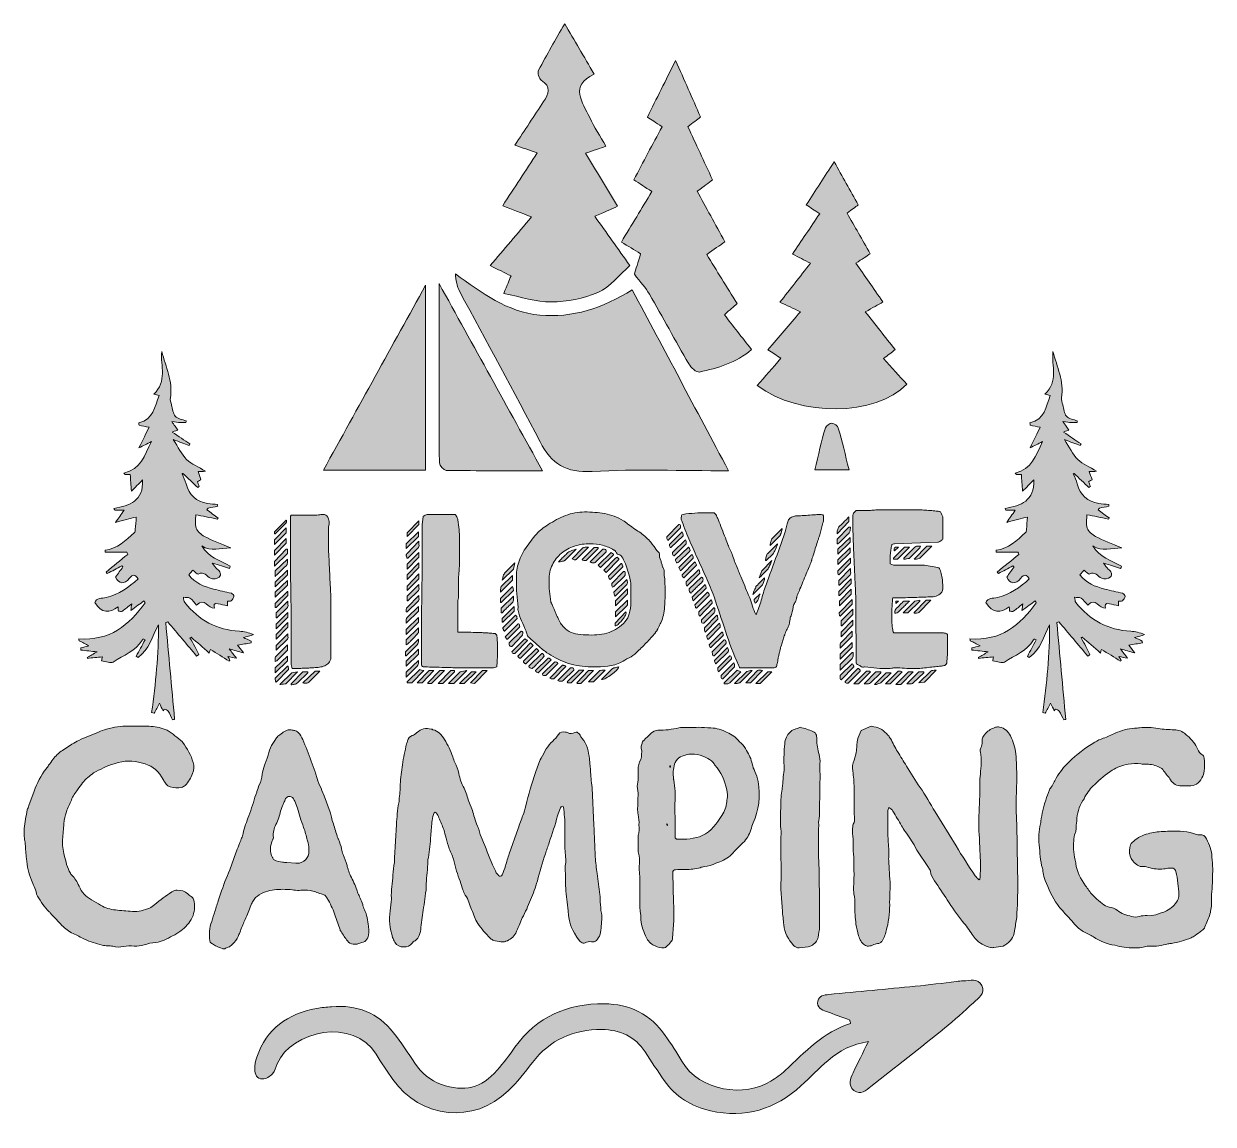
# Model space of a CAD drawing. Header units: inches. Extents: x 24 to 476, y -461 to -43.
import ezdxf

# ---------------------------------------------------------------- set-up
doc = ezdxf.new("R2010")
doc.units = ezdxf.units.IN
doc.header["$MEASUREMENT"] = 0
doc.layers.add('Layer 1', color=7, linetype='Continuous')

# ---------------------------------------------------------------- blocks, each defined once
blk = doc.blocks.new('block 3')
at = {"layer": 'Layer 1', "true_color": 0x0b0b0b}
h = blk.add_hatch(color=28, dxfattribs=at)
h.dxf.hatch_style = 2
edge = h.paths.add_edge_path()
edge.add_spline(control_points=[(291.93, -212.76), (273.72, -212.76), (256.82, -212.06), (240.03, -213.03), (230.14, -213.6), (224.52, -210.2), (220.16, -201.72), (210.26, -182.47), (199.74, -163.55), (189.56, -144.45), (188.54, -142.53), (188.15, -140.28), (187.94, -137.8), (197.94, -144.93), (207.62, -152.36), (220.1, -153.51), (232.54, -154.65), (243.97, -150.91), (255.29, -143.87), (267.45, -166.73), (279.36, -189.12), (291.93, -212.76)], knot_values=[0, 0, 0, 0, 1, 1, 1, 2, 2, 2, 3, 3, 3, 4, 4, 4, 5, 5, 5, 6, 6, 6, 7, 7, 7, 7], degree=3, periodic=1)
at = {"layer": 'Layer 1', "lineweight": 0}
blk.add_open_spline([(291.93, -212.76), (273.72, -212.76), (256.82, -212.06), (240.03, -213.03), (230.14, -213.6), (224.52, -210.2), (220.16, -201.72), (210.26, -182.47), (199.74, -163.55), (189.56, -144.45), (188.54, -142.53), (188.15, -140.28), (187.94, -137.8), (197.94, -144.93), (207.62, -152.36), (220.1, -153.51), (232.54, -154.65), (243.97, -150.91), (255.29, -143.87), (267.45, -166.73), (279.36, -189.12), (291.93, -212.76)], degree=3, knots=[0, 0, 0, 0, 1, 1, 1, 2, 2, 2, 3, 3, 3, 4, 4, 4, 5, 5, 5, 6, 6, 6, 7, 7, 7, 7], dxfattribs=at)
blk = doc.blocks.new('block 4')
at = {"layer": 'Layer 1', "true_color": 0x0b0b0b}
h = blk.add_hatch(color=28, dxfattribs=at)
h.dxf.hatch_style = 2
edge = h.paths.add_edge_path()
edge.add_spline(control_points=[(206.33, -145.28), (207.74, -141.91), (208.38, -140.38), (209.13, -138.58), (206.6, -137.32), (204.26, -136.17), (201.2, -134.66), (206.49, -128.45), (211.47, -122.59), (216.95, -116.15), (212.8, -114.53), (209.58, -113.27), (205.96, -111.87), (210.5, -104.93), (214.65, -98.61), (219.12, -91.78), (215.9, -90.66), (213.5, -89.83), (210.6, -88.82), (214.43, -83.02), (217.97, -77.63), (221.53, -72.26), (223.49, -69.3), (224.58, -66.6), (220.65, -64.1), (219.79, -63.56), (219.16, -61.18), (219.63, -60.28), (222.7, -54.39), (226.1, -48.67), (229.55, -42.62), (233.23, -48.9), (236.84, -55.06), (240.78, -61.77), (231.31, -66.25), (236.3, -72.45), (239.07, -78.28), (240.78, -81.89), (242.98, -85.26), (245.25, -89.24), (242.89, -90.03), (240.82, -90.73), (237.52, -91.84), (241.61, -98.62), (245.57, -105.18), (249.72, -112.07), (247.05, -113.24), (244.65, -114.29), (240.99, -115.89), (245.51, -122.22), (249.76, -128.16), (254.38, -134.64), (250.46, -138.08), (246.92, -142.74), (242.23, -144.86), (236.82, -147.32), (230.4, -148.41), (224.4, -148.48), (218.7, -148.56), (212.98, -146.55), (206.33, -145.28)], knot_values=[0, 0, 0, 0, 1, 1, 1, 2, 2, 2, 3, 3, 3, 4, 4, 4, 5, 5, 5, 6, 6, 6, 7, 7, 7, 8, 8, 8, 9, 9, 9, 10, 10, 10, 11, 11, 11, 12, 12, 12, 13, 13, 13, 14, 14, 14, 15, 15, 15, 16, 16, 16, 17, 17, 17, 18, 18, 18, 19, 19, 19, 20, 20, 20, 20], degree=3, periodic=1)
at = {"layer": 'Layer 1', "lineweight": 0}
blk.add_open_spline([(206.33, -145.28), (207.74, -141.91), (208.38, -140.38), (209.13, -138.58), (206.6, -137.32), (204.26, -136.17), (201.2, -134.66), (206.49, -128.45), (211.47, -122.59), (216.95, -116.15), (212.8, -114.53), (209.58, -113.27), (205.96, -111.87), (210.5, -104.93), (214.65, -98.61), (219.12, -91.78), (215.9, -90.66), (213.5, -89.83), (210.6, -88.82), (214.43, -83.02), (217.97, -77.63), (221.53, -72.26), (223.49, -69.3), (224.58, -66.6), (220.65, -64.1), (219.79, -63.56), (219.16, -61.18), (219.63, -60.28), (222.7, -54.39), (226.1, -48.67), (229.55, -42.62), (233.23, -48.9), (236.84, -55.06), (240.78, -61.77), (231.31, -66.25), (236.3, -72.45), (239.07, -78.28), (240.78, -81.89), (242.98, -85.26), (245.25, -89.24), (242.89, -90.03), (240.82, -90.73), (237.52, -91.84), (241.61, -98.62), (245.57, -105.18), (249.72, -112.07), (247.05, -113.24), (244.65, -114.29), (240.99, -115.89), (245.51, -122.22), (249.76, -128.16), (254.38, -134.64), (250.46, -138.08), (246.92, -142.74), (242.23, -144.86), (236.82, -147.32), (230.4, -148.41), (224.4, -148.48), (218.7, -148.56), (212.98, -146.55), (206.33, -145.28)], degree=3, knots=[0, 0, 0, 0, 1, 1, 1, 2, 2, 2, 3, 3, 3, 4, 4, 4, 5, 5, 5, 6, 6, 6, 7, 7, 7, 8, 8, 8, 9, 9, 9, 10, 10, 10, 11, 11, 11, 12, 12, 12, 13, 13, 13, 14, 14, 14, 15, 15, 15, 16, 16, 16, 17, 17, 17, 18, 18, 18, 19, 19, 19, 20, 20, 20, 20], dxfattribs=at)
blk = doc.blocks.new('block 5')
at = {"layer": 'Layer 1', "true_color": 0x0b0b0b}
h = blk.add_hatch(color=28, dxfattribs=at)
h.dxf.hatch_style = 2
edge = h.paths.add_edge_path()
edge.add_spline(control_points=[(355.38, -166.64), (354, -167.7), (352.69, -168.71), (350.91, -170.07), (354.01, -173.47), (356.93, -176.66), (359.83, -179.84), (347.77, -192.08), (319.22, -192.42), (302.88, -180.35), (305.79, -176.97), (308.69, -173.59), (311.84, -169.94), (310.03, -168.73), (308.68, -167.83), (306.94, -166.68), (311.08, -161.85), (314.99, -157.29), (319.31, -152.25), (316.4, -150.9), (314.23, -149.89), (311.48, -148.61), (315.38, -143.64), (319.07, -138.94), (323.14, -133.75), (320.65, -132.49), (318.7, -131.5), (316.28, -130.27), (319.73, -125.15), (323.08, -120.19), (326.64, -114.92), (324.64, -113.6), (323.15, -112.61), (321.55, -111.56), (325.07, -106.11), (328.44, -100.89), (332.14, -95.15), (335.31, -100.81), (338.23, -106.04), (341.32, -111.57), (340.15, -112.43), (338.97, -113.3), (337.04, -114.72), (339.93, -119.75), (342.82, -124.78), (345.89, -130.12), (344.4, -131.11), (342.87, -132.14), (340.43, -133.76), (343.75, -138.53), (347.06, -143.28), (350.7, -148.51), (348.8, -149.58), (346.89, -150.66), (343.99, -152.29), (347.79, -157.08), (351.49, -161.74), (355.38, -166.64)], knot_values=[0, 0, 0, 0, 1, 1, 1, 2, 2, 2, 3, 3, 3, 4, 4, 4, 5, 5, 5, 6, 6, 6, 7, 7, 7, 8, 8, 8, 9, 9, 9, 10, 10, 10, 11, 11, 11, 12, 12, 12, 13, 13, 13, 14, 14, 14, 15, 15, 15, 16, 16, 16, 17, 17, 17, 18, 18, 18, 19, 19, 19, 19], degree=3, periodic=1)
at = {"layer": 'Layer 1', "lineweight": 0}
blk.add_open_spline([(355.38, -166.64), (354, -167.7), (352.69, -168.71), (350.91, -170.07), (354.01, -173.47), (356.93, -176.66), (359.83, -179.84), (347.77, -192.08), (319.22, -192.42), (302.88, -180.35), (305.79, -176.97), (308.69, -173.59), (311.84, -169.94), (310.03, -168.73), (308.68, -167.83), (306.94, -166.68), (311.08, -161.85), (314.99, -157.29), (319.31, -152.25), (316.4, -150.9), (314.23, -149.89), (311.48, -148.61), (315.38, -143.64), (319.07, -138.94), (323.14, -133.75), (320.65, -132.49), (318.7, -131.5), (316.28, -130.27), (319.73, -125.15), (323.08, -120.19), (326.64, -114.92), (324.64, -113.6), (323.15, -112.61), (321.55, -111.56), (325.07, -106.11), (328.44, -100.89), (332.14, -95.15), (335.31, -100.81), (338.23, -106.04), (341.32, -111.57), (340.15, -112.43), (338.97, -113.3), (337.04, -114.72), (339.93, -119.75), (342.82, -124.78), (345.89, -130.12), (344.4, -131.11), (342.87, -132.14), (340.43, -133.76), (343.75, -138.53), (347.06, -143.28), (350.7, -148.51), (348.8, -149.58), (346.89, -150.66), (343.99, -152.29), (347.79, -157.08), (351.49, -161.74), (355.38, -166.64)], degree=3, knots=[0, 0, 0, 0, 1, 1, 1, 2, 2, 2, 3, 3, 3, 4, 4, 4, 5, 5, 5, 6, 6, 6, 7, 7, 7, 8, 8, 8, 9, 9, 9, 10, 10, 10, 11, 11, 11, 12, 12, 12, 13, 13, 13, 14, 14, 14, 15, 15, 15, 16, 16, 16, 17, 17, 17, 18, 18, 18, 19, 19, 19, 19], dxfattribs=at)
blk = doc.blocks.new('block 6')
at = {"layer": 'Layer 1', "true_color": 0x0b0b0b}
h = blk.add_hatch(color=28, dxfattribs=at)
h.dxf.hatch_style = 2
edge = h.paths.add_edge_path()
edge.add_spline(control_points=[(266.62, -81.78), (264.15, -80.17), (262.59, -79.16), (261.03, -78.15), (264.56, -71.08), (267.95, -64.3), (271.8, -56.59), (275.1, -64.07), (278.11, -70.89), (281.28, -78.09), (279.92, -79.13), (278.48, -80.24), (276.47, -81.78), (279.53, -88.39), (282.57, -94.95), (285.85, -102.02), (284.38, -103.12), (282.6, -104.44), (280.01, -106.35), (283.38, -112.51), (286.81, -118.81), (290.55, -125.66), (288.56, -127.02), (286.44, -128.47), (283.61, -130.4), (287.44, -136.6), (291.23, -142.71), (295.19, -149.12), (293.91, -150.25), (292.52, -151.47), (290.36, -153.36), (293.66, -157.59), (296.99, -161.87), (300.71, -166.64), (294.84, -171.72), (287.87, -173.65), (280.84, -175.16), (279.73, -175.4), (277.61, -173.46), (276.79, -172.05), (271.68, -163.27), (266.88, -154.3), (261.8, -145.5), (260.42, -143.1), (258.46, -141.05), (256.08, -137.95), (256.61, -136.21), (257.49, -133.35), (258.47, -130.16), (256.02, -128.66), (253.67, -127.24), (251.14, -125.7), (255.1, -119.16), (258.83, -112.98), (262.74, -106.51), (260.13, -104.78), (257.99, -103.36), (255.87, -101.96), (259.49, -95.16), (262.97, -88.63), (266.62, -81.78)], knot_values=[0, 0, 0, 0, 1, 1, 1, 2, 2, 2, 3, 3, 3, 4, 4, 4, 5, 5, 5, 6, 6, 6, 7, 7, 7, 8, 8, 8, 9, 9, 9, 10, 10, 10, 11, 11, 11, 12, 12, 12, 13, 13, 13, 14, 14, 14, 15, 15, 15, 16, 16, 16, 17, 17, 17, 18, 18, 18, 19, 19, 19, 20, 20, 20, 20], degree=3, periodic=1)
at = {"layer": 'Layer 1', "lineweight": 0}
blk.add_open_spline([(266.62, -81.78), (264.15, -80.17), (262.59, -79.16), (261.03, -78.15), (264.56, -71.08), (267.95, -64.3), (271.8, -56.59), (275.1, -64.07), (278.11, -70.89), (281.28, -78.09), (279.92, -79.13), (278.48, -80.24), (276.47, -81.78), (279.53, -88.39), (282.57, -94.95), (285.85, -102.02), (284.38, -103.12), (282.6, -104.44), (280.01, -106.35), (283.38, -112.51), (286.81, -118.81), (290.55, -125.66), (288.56, -127.02), (286.44, -128.47), (283.61, -130.4), (287.44, -136.6), (291.23, -142.71), (295.19, -149.12), (293.91, -150.25), (292.52, -151.47), (290.36, -153.36), (293.66, -157.59), (296.99, -161.87), (300.71, -166.64), (294.84, -171.72), (287.87, -173.65), (280.84, -175.16), (279.73, -175.4), (277.61, -173.46), (276.79, -172.05), (271.68, -163.27), (266.88, -154.3), (261.8, -145.5), (260.42, -143.1), (258.46, -141.05), (256.08, -137.95), (256.61, -136.21), (257.49, -133.35), (258.47, -130.16), (256.02, -128.66), (253.67, -127.24), (251.14, -125.7), (255.1, -119.16), (258.83, -112.98), (262.74, -106.51), (260.13, -104.78), (257.99, -103.36), (255.87, -101.96), (259.49, -95.16), (262.97, -88.63), (266.62, -81.78)], degree=3, knots=[0, 0, 0, 0, 1, 1, 1, 2, 2, 2, 3, 3, 3, 4, 4, 4, 5, 5, 5, 6, 6, 6, 7, 7, 7, 8, 8, 8, 9, 9, 9, 10, 10, 10, 11, 11, 11, 12, 12, 12, 13, 13, 13, 14, 14, 14, 15, 15, 15, 16, 16, 16, 17, 17, 17, 18, 18, 18, 19, 19, 19, 20, 20, 20, 20], dxfattribs=at)
blk = doc.blocks.new('block 7')
at = {"layer": 'Layer 1', "true_color": 0x0b0b0b}
h = blk.add_hatch(color=28, dxfattribs=at)
h.dxf.hatch_style = 2
edge = h.paths.add_edge_path()
edge.add_spline(control_points=[(137.72, -212.5), (151, -188.47), (164.02, -164.91), (176.6, -142.14), (176.6, -164.61), (176.6, -188.42), (176.6, -212.5), (163.34, -212.5), (150.55, -212.5), (137.72, -212.5)], knot_values=[0, 0, 0, 0, 1, 1, 1, 2, 2, 2, 3, 3, 3, 3], degree=3, periodic=1)
at = {"layer": 'Layer 1', "lineweight": 0}
blk.add_open_spline([(137.72, -212.5), (151, -188.47), (164.02, -164.91), (176.6, -142.14), (176.6, -164.61), (176.6, -188.42), (176.6, -212.5), (163.34, -212.5), (150.55, -212.5), (137.72, -212.5)], degree=3, knots=[0, 0, 0, 0, 1, 1, 1, 2, 2, 2, 3, 3, 3, 3], dxfattribs=at)
blk = doc.blocks.new('block 8')
at = {"layer": 'Layer 1', "true_color": 0x0b0b0b}
h = blk.add_hatch(color=28, dxfattribs=at)
h.dxf.hatch_style = 2
edge = h.paths.add_edge_path()
edge.add_spline(control_points=[(181.73, -141.5), (194.77, -165.09), (207.78, -188.62), (221.12, -212.74), (208.79, -212.74), (196.61, -212.8), (184.43, -212.61), (183.51, -212.59), (181.85, -210.75), (181.84, -209.75), (181.69, -186.8), (181.73, -163.86), (181.73, -141.5)], knot_values=[0, 0, 0, 0, 1, 1, 1, 2, 2, 2, 3, 3, 3, 4, 4, 4, 4], degree=3, periodic=1)
at = {"layer": 'Layer 1', "lineweight": 0}
blk.add_open_spline([(181.73, -141.5), (194.77, -165.09), (207.78, -188.62), (221.12, -212.74), (208.79, -212.74), (196.61, -212.8), (184.43, -212.61), (183.51, -212.59), (181.85, -210.75), (181.84, -209.75), (181.69, -186.8), (181.73, -163.86), (181.73, -141.5)], degree=3, knots=[0, 0, 0, 0, 1, 1, 1, 2, 2, 2, 3, 3, 3, 4, 4, 4, 4], dxfattribs=at)
blk = doc.blocks.new('block 9')
at = {"layer": 'Layer 1', "true_color": 0x0b0b0b}
h = blk.add_hatch(color=28, dxfattribs=at)
h.dxf.hatch_style = 2
edge = h.paths.add_edge_path()
edge.add_spline(control_points=[(337.81, -212.39), (333.29, -212.39), (329.59, -212.39), (324.75, -212.39), (326.13, -206.79), (327.34, -201.53), (328.81, -196.35), (329.02, -195.57), (330.46, -194.65), (331.3, -194.68), (332.16, -194.7), (333.49, -195.67), (333.73, -196.48), (335.18, -201.56), (336.39, -206.71), (337.81, -212.39)], knot_values=[0, 0, 0, 0, 1, 1, 1, 2, 2, 2, 3, 3, 3, 4, 4, 4, 5, 5, 5, 5], degree=3, periodic=1)
at = {"layer": 'Layer 1', "lineweight": 0}
blk.add_open_spline([(337.81, -212.39), (333.29, -212.39), (329.59, -212.39), (324.75, -212.39), (326.13, -206.79), (327.34, -201.53), (328.81, -196.35), (329.02, -195.57), (330.46, -194.65), (331.3, -194.68), (332.16, -194.7), (333.49, -195.67), (333.73, -196.48), (335.18, -201.56), (336.39, -206.71), (337.81, -212.39)], degree=3, knots=[0, 0, 0, 0, 1, 1, 1, 2, 2, 2, 3, 3, 3, 4, 4, 4, 5, 5, 5, 5], dxfattribs=at)
blk = doc.blocks.new('block 2')
at = {"layer": 'Layer 1', "true_color": 0x0b0b0b}
h = blk.add_hatch(color=28, dxfattribs=at)
h.dxf.hatch_style = 2
edge = h.paths.add_edge_path()
edge.add_spline(control_points=[(67.43, -194.49), (73.1, -193.25), (73.45, -188.33), (75.13, -184.13), (74.45, -183.94), (73.95, -183.81), (73.1, -183.57), (78.38, -178.81), (75.59, -172.84), (76.16, -167.36), (77.69, -173.19), (80.49, -178.72), (79.44, -184.99), (79.3, -185.84), (79.66, -186.8), (79.9, -187.68), (80.29, -189.16), (80.39, -190.97), (81.32, -192), (82.24, -193.01), (84.03, -193.22), (85.44, -193.78), (85.41, -193.99), (85.38, -194.21), (85.35, -194.42), (84.59, -194.42), (83.84, -194.47), (83.09, -194.41), (82.28, -194.35), (81.47, -194.19), (79.93, -193.96), (80.91, -195.33), (81.56, -196.24), (82.28, -197.25), (81.82, -197.41), (81.33, -197.58), (80.13, -198.01), (82.65, -199.7), (84.77, -201.11), (86.88, -202.52), (86.77, -202.73), (86.66, -202.93), (86.56, -203.13), (84.77, -202.47), (82.98, -201.81), (80.52, -200.9), (82.45, -203.84), (83.66, -206.51), (85.62, -208.42), (87.52, -210.28), (90.19, -211.35), (92.81, -212.94), (91.8, -212.99), (91.03, -213.02), (89.98, -213.07), (90.34, -214.09), (90.68, -215.06), (91.08, -216.2), (90.73, -216.38), (90.31, -216.59), (89.75, -216.87), (89.95, -217.41), (90.18, -218.05), (90.42, -218.69), (90.24, -218.85), (90.06, -219), (89.88, -219.16), (87.99, -217.35), (86.1, -215.54), (84.22, -213.74), (84.11, -213.79), (84.01, -213.84), (83.91, -213.89), (84.42, -215.17), (85.1, -216.42), (85.42, -217.75), (86.49, -222.09), (89.35, -224.39), (93.58, -225.19), (94.84, -225.43), (96.14, -225.47), (97.42, -225.61), (97.43, -225.84), (97.44, -226.06), (97.45, -226.29), (96.25, -226.5), (95.05, -226.72), (93.85, -226.93), (93.69, -227.15), (93.52, -227.37), (93.35, -227.6), (94.79, -228.67), (96.24, -229.75), (97.68, -230.83), (97.54, -230.93), (97.41, -231.03), (97.27, -231.13), (94.46, -230.57), (91.64, -230), (89.11, -229.49), (89.11, -231.17), (88.69, -233.05), (89.24, -234.57), (89.71, -235.87), (91.13, -237.08), (92.42, -237.76), (95.4, -239.3), (98.57, -240.49), (102.41, -242.15), (98.36, -242.05), (94.89, -243.74), (91.41, -241.31), (93.78, -245.67), (98.39, -246.87), (102.26, -249.09), (102.15, -249.37), (102.05, -249.65), (101.94, -249.94), (99.93, -249.31), (97.92, -248.68), (95.37, -247.88), (96.12, -248.82), (96.55, -249.63), (97.22, -250.15), (98.37, -251.06), (99.04, -252.26), (97.96, -253.26), (97.3, -253.88), (95.61, -254.03), (94.73, -253.63), (93.2, -252.95), (92.27, -250.92), (90.02, -252.05), (89.7, -252.21), (88.77, -251.14), (88.01, -250.56), (87.57, -251.08), (87.06, -251.67), (86.42, -252.41), (88.81, -255.47), (92.23, -256.86), (95.9, -257.8), (98.15, -258.38), (100.44, -258.79), (102.68, -259.39), (103.09, -259.5), (103.67, -260.21), (103.61, -260.56), (103.51, -261.16), (103.08, -261.81), (102.59, -262.22), (102.29, -262.47), (101.65, -262.33), (101.13, -262.37), (101.13, -262.93), (101.13, -263.38), (101.13, -264.16), (99.86, -263.86), (98.75, -263.61), (97.64, -263.34), (95.86, -262.89), (95.92, -263.93), (96.2, -265.11), (93.84, -265.27), (92.47, -260.8), (89.4, -263.87), (88.57, -262.96), (87.85, -261.89), (86.86, -261.2), (86.26, -260.79), (85.24, -260.99), (84.41, -260.92), (84.56, -261.6), (84.51, -262.45), (84.91, -262.94), (90.26, -269.61), (97.16, -273.34), (105.76, -273.84), (107.49, -273.94), (109.21, -274.33), (111.07, -275.13), (109.82, -275.5), (108.58, -275.87), (107.24, -276.27), (108.21, -276.69), (109.19, -277.12), (110.18, -277.56), (110.19, -277.79), (110.2, -278.03), (110.21, -278.27), (108.54, -278.53), (106.86, -278.8), (105.05, -279.08), (105.7, -279.94), (106.32, -280.75), (107.32, -282.07), (105.28, -281.51), (103.77, -281.09), (101.88, -280.57), (102.82, -281.81), (103.58, -282.8), (104.57, -284.1), (103.37, -283.86), (102.47, -283.68), (101.26, -283.44), (101.67, -284.09), (101.9, -284.45), (102.13, -284.81), (102.03, -284.94), (101.94, -285.08), (101.84, -285.21), (99.48, -283.75), (97.12, -282.28), (94.65, -280.74), (94.53, -281.11), (94.4, -281.51), (94.21, -282.12), (91.86, -280.05), (89.58, -278.06), (87.31, -276.06), (87.17, -276.16), (87.03, -276.25), (86.88, -276.35), (87.5, -277.44), (88.14, -278.53), (88.73, -279.64), (89.26, -280.66), (89.73, -281.71), (90.23, -282.75), (89.96, -282.92), (89.69, -283.1), (89.43, -283.27), (85.78, -278.94), (82.13, -274.62), (78.47, -270.29), (78.2, -270.35), (77.93, -270.41), (77.66, -270.47), (78.79, -282.77), (79.92, -295.07), (81.05, -307.37), (80.79, -307.44), (80.53, -307.52), (80.28, -307.59), (79.73, -306.46), (79.27, -305.27), (78.6, -304.22), (78.35, -303.81), (77.63, -303.7), (77.13, -303.46), (76.98, -303.67), (76.83, -303.89), (76.69, -304.1), (76.22, -303.18), (75.76, -302.26), (75.26, -301.27), (74.55, -302.59), (73.89, -303.82), (73.22, -305.04), (72.92, -304.97), (72.61, -304.89), (72.3, -304.81), (73.79, -293.72), (75.01, -282.61), (74.91, -271.34), (72.52, -275.72), (71.49, -280.86), (67.14, -283.79), (66.9, -283.66), (66.67, -283.52), (66.43, -283.39), (67.55, -281.31), (68.67, -279.23), (69.78, -277.15), (69.62, -277.03), (69.45, -276.91), (69.29, -276.8), (69.11, -276.88), (68.85, -276.91), (68.77, -277.05), (66.28, -281.42), (61.59, -283), (57.71, -285.55), (56.78, -286.16), (54.88, -285.32), (53.23, -285.12), (53.35, -284.56), (53.45, -284.09), (53.55, -283.61), (51.6, -283.8), (49.74, -283.97), (47.88, -284.15), (47.85, -284.03), (47.81, -283.91), (47.78, -283.78), (48.98, -283.11), (50.18, -282.44), (51.53, -281.68), (49.4, -281.45), (47.35, -281.23), (45.3, -281.01), (45.31, -280.73), (45.32, -280.45), (45.33, -280.17), (46.34, -279.92), (47.35, -279.67), (48.4, -279.41), (47.15, -278.74), (45.93, -278.09), (44.71, -277.44), (44.67, -277.19), (44.63, -276.95), (44.59, -276.71), (56.22, -277.61), (63.76, -271.54), (69.82, -262.97), (69.69, -262.73), (69.56, -262.49), (69.43, -262.26), (67.91, -263.36), (66.39, -264.46), (64.36, -265.94), (64.53, -264.69), (64.6, -264.24), (64.71, -263.45), (63.37, -264.48), (62.32, -265.39), (61.17, -266.14), (60.81, -266.37), (60.11, -266.33), (59.69, -266.15), (59.5, -266.07), (59.61, -265.31), (59.56, -264.52), (56.29, -266.94), (53.21, -267.18), (50.68, -262.91), (51.15, -261.14), (53.38, -261.35), (55.04, -260.97), (59.84, -259.86), (63.61, -257.18), (67.14, -253.89), (65.97, -252.09), (65.19, -252.07), (63.89, -253.65), (61.82, -256.18), (59.89, -255.87), (58.6, -253.21), (59.54, -251.89), (60.46, -250.61), (61.37, -249.33), (61.22, -249.2), (61.08, -249.06), (60.93, -248.93), (59.08, -249.92), (57.24, -250.91), (55.39, -251.9), (55.24, -251.71), (55.09, -251.51), (54.94, -251.31), (57.69, -249.07), (60.44, -246.83), (63.18, -244.59), (63.07, -244.29), (62.95, -244), (62.83, -243.7), (60.08, -243.7), (57.33, -243.7), (54.58, -243.7), (54.57, -243.48), (54.56, -243.25), (54.55, -243.02), (59.32, -242.45), (62.41, -239.15), (65.76, -236.3), (66.03, -236.07), (66.05, -235.48), (66.09, -235.04), (66.23, -233.56), (66.32, -232.07), (66.45, -230.36), (64.07, -230.97), (61.49, -231.64), (58.57, -232.39), (59.71, -230.78), (60.63, -229.49), (61.84, -227.78), (60.35, -227.78), (59.32, -227.78), (58.28, -227.78), (58.18, -227.56), (58.07, -227.34), (57.96, -227.12), (63.96, -226.02), (69.25, -224.23), (68.87, -216.22), (67.34, -217.78), (66.1, -219.05), (64.6, -220.58), (64.43, -218.09), (64.3, -216.19), (64.16, -214.18), (63.57, -214.18), (62.92, -214.18), (62.28, -214.18), (62.1, -213.99), (61.91, -213.81), (61.73, -213.62), (68.21, -212.3), (69.61, -206.93), (72.23, -201.64), (70.41, -202.56), (69.14, -203.2), (67.44, -204.06), (68.97, -200.98), (70.22, -198.46), (71.34, -196.2), (69.98, -195.93), (68.75, -195.69), (67.52, -195.44), (67.49, -195.13), (67.46, -194.81), (67.43, -194.49)], knot_values=[0, 0, 0, 0, 1, 1, 1, 2, 2, 2, 3, 3, 3, 4, 4, 4, 5, 5, 5, 6, 6, 6, 7, 7, 7, 8, 8, 8, 9, 9, 9, 10, 10, 10, 11, 11, 11, 12, 12, 12, 13, 13, 13, 14, 14, 14, 15, 15, 15, 16, 16, 16, 17, 17, 17, 18, 18, 18, 19, 19, 19, 20, 20, 20, 21, 21, 21, 22, 22, 22, 23, 23, 23, 24, 24, 24, 25, 25, 25, 26, 26, 26, 27, 27, 27, 28, 28, 28, 29, 29, 29, 30, 30, 30, 31, 31, 31, 32, 32, 32, 33, 33, 33, 34, 34, 34, 35, 35, 35, 36, 36, 36, 37, 37, 37, 38, 38, 38, 39, 39, 39, 40, 40, 40, 41, 41, 41, 42, 42, 42, 43, 43, 43, 44, 44, 44, 45, 45, 45, 46, 46, 46, 47, 47, 47, 48, 48, 48, 49, 49, 49, 50, 50, 50, 51, 51, 51, 52, 52, 52, 53, 53, 53, 54, 54, 54, 55, 55, 55, 56, 56, 56, 57, 57, 57, 58, 58, 58, 59, 59, 59, 60, 60, 60, 61, 61, 61, 62, 62, 62, 63, 63, 63, 64, 64, 64, 65, 65, 65, 66, 66, 66, 67, 67, 67, 68, 68, 68, 69, 69, 69, 70, 70, 70, 71, 71, 71, 72, 72, 72, 73, 73, 73, 74, 74, 74, 75, 75, 75, 76, 76, 76, 77, 77, 77, 78, 78, 78, 79, 79, 79, 80, 80, 80, 81, 81, 81, 82, 82, 82, 83, 83, 83, 84, 84, 84, 85, 85, 85, 86, 86, 86, 87, 87, 87, 88, 88, 88, 89, 89, 89, 90, 90, 90, 91, 91, 91, 92, 92, 92, 93, 93, 93, 94, 94, 94, 95, 95, 95, 96, 96, 96, 97, 97, 97, 98, 98, 98, 99, 99, 99, 100, 100, 100, 101, 101, 101, 102, 102, 102, 103, 103, 103, 104, 104, 104, 105, 105, 105, 106, 106, 106, 107, 107, 107, 108, 108, 108, 109, 109, 109, 110, 110, 110, 111, 111, 111, 112, 112, 112, 113, 113, 113, 114, 114, 114, 115, 115, 115, 116, 116, 116, 117, 117, 117, 118, 118, 118, 119, 119, 119, 120, 120, 120, 121, 121, 121, 122, 122, 122, 123, 123, 123, 124, 124, 124, 125, 125, 125, 126, 126, 126, 127, 127, 127, 128, 128, 128, 129, 129, 129, 130, 130, 130, 131, 131, 131, 132, 132, 132, 133, 133, 133, 134, 134, 134, 135, 135, 135, 136, 136, 136, 137, 137, 137, 138, 138, 138, 139, 139, 139, 140, 140, 140, 141, 141, 141, 141], degree=3, periodic=1)
h = blk.add_hatch(color=28, dxfattribs=at)
h.dxf.hatch_style = 2
edge = h.paths.add_edge_path()
edge.add_spline(control_points=[(406.7, -194.49), (412.37, -193.25), (412.72, -188.33), (414.4, -184.13), (413.71, -183.94), (413.22, -183.81), (412.37, -183.57), (417.65, -178.81), (414.86, -172.84), (415.43, -167.36), (416.96, -173.19), (419.76, -178.72), (418.71, -184.99), (418.57, -185.84), (418.93, -186.8), (419.16, -187.68), (419.56, -189.16), (419.66, -190.97), (420.59, -192), (421.5, -193.01), (423.3, -193.22), (424.71, -193.78), (424.68, -193.99), (424.65, -194.21), (424.61, -194.42), (423.86, -194.42), (423.11, -194.47), (422.36, -194.41), (421.55, -194.35), (420.74, -194.19), (419.2, -193.96), (420.18, -195.33), (420.83, -196.24), (421.55, -197.25), (421.09, -197.41), (420.59, -197.58), (419.4, -198.01), (421.92, -199.7), (424.03, -201.11), (426.15, -202.52), (426.04, -202.73), (425.93, -202.93), (425.82, -203.13), (424.04, -202.47), (422.25, -201.81), (419.78, -200.9), (421.72, -203.84), (422.93, -206.51), (424.89, -208.42), (426.79, -210.28), (429.46, -211.35), (432.08, -212.94), (431.07, -212.99), (430.3, -213.02), (429.25, -213.07), (429.6, -214.09), (429.95, -215.06), (430.35, -216.2), (429.99, -216.38), (429.58, -216.59), (429.02, -216.87), (429.22, -217.41), (429.45, -218.05), (429.68, -218.69), (429.5, -218.85), (429.32, -219), (429.14, -219.16), (427.26, -217.35), (425.37, -215.54), (423.49, -213.74), (423.38, -213.79), (423.28, -213.84), (423.18, -213.89), (423.69, -215.17), (424.36, -216.42), (424.69, -217.75), (425.76, -222.09), (428.62, -224.39), (432.85, -225.19), (434.11, -225.43), (435.41, -225.47), (436.69, -225.61), (436.7, -225.84), (436.71, -226.06), (436.72, -226.29), (435.52, -226.5), (434.32, -226.72), (433.12, -226.93), (432.95, -227.15), (432.79, -227.37), (432.62, -227.6), (434.06, -228.67), (435.5, -229.75), (436.95, -230.83), (436.81, -230.93), (436.68, -231.03), (436.54, -231.13), (433.72, -230.57), (430.91, -230), (428.38, -229.49), (428.38, -231.17), (427.96, -233.05), (428.51, -234.57), (428.98, -235.87), (430.4, -237.08), (431.69, -237.76), (434.67, -239.3), (437.83, -240.49), (441.67, -242.15), (437.63, -242.05), (434.16, -243.74), (430.67, -241.31), (433.05, -245.67), (437.66, -246.87), (441.53, -249.09), (441.42, -249.37), (441.32, -249.65), (441.21, -249.94), (439.2, -249.31), (437.19, -248.68), (434.64, -247.88), (435.38, -248.82), (435.82, -249.63), (436.49, -250.15), (437.64, -251.06), (438.31, -252.26), (437.23, -253.26), (436.57, -253.88), (434.88, -254.03), (434, -253.63), (432.47, -252.95), (431.54, -250.92), (429.28, -252.05), (428.97, -252.21), (428.03, -251.14), (427.28, -250.56), (426.83, -251.08), (426.33, -251.67), (425.69, -252.41), (428.08, -255.47), (431.5, -256.86), (435.17, -257.8), (437.42, -258.38), (439.71, -258.79), (441.95, -259.39), (442.36, -259.5), (442.94, -260.21), (442.88, -260.56), (442.78, -261.16), (442.34, -261.81), (441.86, -262.22), (441.56, -262.47), (440.92, -262.33), (440.4, -262.37), (440.4, -262.93), (440.4, -263.38), (440.4, -264.16), (439.13, -263.86), (438.02, -263.61), (436.91, -263.34), (435.13, -262.89), (435.19, -263.93), (435.47, -265.11), (433.11, -265.27), (431.74, -260.8), (428.66, -263.87), (427.83, -262.96), (427.11, -261.89), (426.12, -261.2), (425.53, -260.79), (424.51, -260.99), (423.68, -260.92), (423.83, -261.6), (423.78, -262.45), (424.18, -262.94), (429.52, -269.61), (436.42, -273.34), (445.03, -273.84), (446.76, -273.94), (448.48, -274.33), (450.34, -275.13), (449.09, -275.5), (447.85, -275.87), (446.51, -276.27), (447.48, -276.69), (448.46, -277.12), (449.45, -277.56), (449.46, -277.79), (449.47, -278.03), (449.48, -278.27), (447.81, -278.53), (446.13, -278.8), (444.32, -279.08), (444.97, -279.94), (445.59, -280.75), (446.59, -282.07), (444.55, -281.51), (443.03, -281.09), (441.15, -280.57), (442.09, -281.81), (442.85, -282.8), (443.84, -284.1), (442.64, -283.86), (441.74, -283.68), (440.53, -283.44), (440.94, -284.09), (441.17, -284.45), (441.4, -284.81), (441.3, -284.94), (441.2, -285.08), (441.11, -285.21), (438.75, -283.75), (436.39, -282.28), (433.91, -280.74), (433.8, -281.11), (433.67, -281.51), (433.48, -282.12), (431.12, -280.05), (428.85, -278.06), (426.58, -276.06), (426.44, -276.16), (426.29, -276.25), (426.15, -276.35), (426.77, -277.44), (427.41, -278.53), (428, -279.64), (428.53, -280.66), (429, -281.71), (429.49, -282.75), (429.23, -282.92), (428.96, -283.1), (428.7, -283.27), (425.05, -278.94), (421.39, -274.62), (417.74, -270.29), (417.47, -270.35), (417.2, -270.41), (416.93, -270.47), (418.06, -282.77), (419.19, -295.07), (420.32, -307.37), (420.06, -307.44), (419.8, -307.52), (419.54, -307.59), (419, -306.46), (418.54, -305.27), (417.87, -304.22), (417.62, -303.81), (416.9, -303.7), (416.39, -303.46), (416.25, -303.67), (416.1, -303.89), (415.96, -304.1), (415.49, -303.18), (415.03, -302.26), (414.53, -301.27), (413.82, -302.59), (413.15, -303.82), (412.49, -305.04), (412.18, -304.97), (411.88, -304.89), (411.57, -304.81), (413.06, -293.72), (414.27, -282.61), (414.18, -271.34), (411.79, -275.72), (410.76, -280.86), (406.41, -283.79), (406.17, -283.66), (405.94, -283.52), (405.7, -283.39), (406.82, -281.31), (407.93, -279.23), (409.05, -277.15), (408.89, -277.03), (408.72, -276.91), (408.56, -276.8), (408.38, -276.88), (408.12, -276.91), (408.04, -277.05), (405.55, -281.42), (400.86, -283), (396.98, -285.55), (396.04, -286.16), (394.15, -285.32), (392.5, -285.12), (392.62, -284.56), (392.71, -284.09), (392.82, -283.61), (390.87, -283.8), (389.01, -283.97), (387.15, -284.15), (387.12, -284.03), (387.08, -283.91), (387.04, -283.78), (388.24, -283.11), (389.45, -282.44), (390.79, -281.68), (388.67, -281.45), (386.62, -281.23), (384.57, -281.01), (384.58, -280.73), (384.59, -280.45), (384.6, -280.17), (385.61, -279.92), (386.62, -279.67), (387.67, -279.41), (386.41, -278.74), (385.2, -278.09), (383.98, -277.44), (383.94, -277.19), (383.9, -276.95), (383.86, -276.71), (395.49, -277.61), (403.03, -271.54), (409.09, -262.97), (408.96, -262.73), (408.83, -262.49), (408.7, -262.26), (407.18, -263.36), (405.66, -264.46), (403.62, -265.94), (403.8, -264.69), (403.86, -264.24), (403.97, -263.45), (402.64, -264.48), (401.59, -265.39), (400.44, -266.14), (400.07, -266.37), (399.38, -266.33), (398.96, -266.15), (398.77, -266.07), (398.88, -265.31), (398.83, -264.52), (395.56, -266.94), (392.47, -267.18), (389.95, -262.91), (390.42, -261.14), (392.65, -261.35), (394.31, -260.97), (399.11, -259.86), (402.88, -257.18), (406.41, -253.89), (405.24, -252.09), (404.45, -252.07), (403.16, -253.65), (401.09, -256.18), (399.16, -255.87), (397.87, -253.21), (398.81, -251.89), (399.73, -250.61), (400.64, -249.33), (400.49, -249.2), (400.34, -249.06), (400.2, -248.93), (398.35, -249.92), (396.51, -250.91), (394.66, -251.9), (394.51, -251.71), (394.36, -251.51), (394.21, -251.31), (396.96, -249.07), (399.71, -246.83), (402.45, -244.59), (402.33, -244.29), (402.21, -244), (402.09, -243.7), (399.35, -243.7), (396.6, -243.7), (393.85, -243.7), (393.84, -243.48), (393.83, -243.25), (393.82, -243.02), (398.59, -242.45), (401.67, -239.15), (405.03, -236.3), (405.3, -236.07), (405.32, -235.48), (405.36, -235.04), (405.5, -233.56), (405.59, -232.07), (405.72, -230.36), (403.34, -230.97), (400.76, -231.64), (397.84, -232.39), (398.98, -230.78), (399.89, -229.49), (401.1, -227.78), (399.62, -227.78), (398.59, -227.78), (397.55, -227.78), (397.44, -227.56), (397.34, -227.34), (397.23, -227.12), (403.23, -226.02), (408.52, -224.23), (408.13, -216.22), (406.61, -217.78), (405.37, -219.05), (403.86, -220.58), (403.69, -218.09), (403.56, -216.19), (403.43, -214.18), (402.83, -214.18), (402.19, -214.18), (401.54, -214.18), (401.36, -213.99), (401.18, -213.81), (401, -213.62), (407.48, -212.3), (408.88, -206.93), (411.49, -201.64), (409.68, -202.56), (408.4, -203.2), (406.71, -204.06), (408.24, -200.98), (409.49, -198.46), (410.61, -196.2), (409.25, -195.93), (408.02, -195.69), (406.79, -195.44), (406.76, -195.13), (406.73, -194.81), (406.7, -194.49)], knot_values=[0, 0, 0, 0, 1, 1, 1, 2, 2, 2, 3, 3, 3, 4, 4, 4, 5, 5, 5, 6, 6, 6, 7, 7, 7, 8, 8, 8, 9, 9, 9, 10, 10, 10, 11, 11, 11, 12, 12, 12, 13, 13, 13, 14, 14, 14, 15, 15, 15, 16, 16, 16, 17, 17, 17, 18, 18, 18, 19, 19, 19, 20, 20, 20, 21, 21, 21, 22, 22, 22, 23, 23, 23, 24, 24, 24, 25, 25, 25, 26, 26, 26, 27, 27, 27, 28, 28, 28, 29, 29, 29, 30, 30, 30, 31, 31, 31, 32, 32, 32, 33, 33, 33, 34, 34, 34, 35, 35, 35, 36, 36, 36, 37, 37, 37, 38, 38, 38, 39, 39, 39, 40, 40, 40, 41, 41, 41, 42, 42, 42, 43, 43, 43, 44, 44, 44, 45, 45, 45, 46, 46, 46, 47, 47, 47, 48, 48, 48, 49, 49, 49, 50, 50, 50, 51, 51, 51, 52, 52, 52, 53, 53, 53, 54, 54, 54, 55, 55, 55, 56, 56, 56, 57, 57, 57, 58, 58, 58, 59, 59, 59, 60, 60, 60, 61, 61, 61, 62, 62, 62, 63, 63, 63, 64, 64, 64, 65, 65, 65, 66, 66, 66, 67, 67, 67, 68, 68, 68, 69, 69, 69, 70, 70, 70, 71, 71, 71, 72, 72, 72, 73, 73, 73, 74, 74, 74, 75, 75, 75, 76, 76, 76, 77, 77, 77, 78, 78, 78, 79, 79, 79, 80, 80, 80, 81, 81, 81, 82, 82, 82, 83, 83, 83, 84, 84, 84, 85, 85, 85, 86, 86, 86, 87, 87, 87, 88, 88, 88, 89, 89, 89, 90, 90, 90, 91, 91, 91, 92, 92, 92, 93, 93, 93, 94, 94, 94, 95, 95, 95, 96, 96, 96, 97, 97, 97, 98, 98, 98, 99, 99, 99, 100, 100, 100, 101, 101, 101, 102, 102, 102, 103, 103, 103, 104, 104, 104, 105, 105, 105, 106, 106, 106, 107, 107, 107, 108, 108, 108, 109, 109, 109, 110, 110, 110, 111, 111, 111, 112, 112, 112, 113, 113, 113, 114, 114, 114, 115, 115, 115, 116, 116, 116, 117, 117, 117, 118, 118, 118, 119, 119, 119, 120, 120, 120, 121, 121, 121, 122, 122, 122, 123, 123, 123, 124, 124, 124, 125, 125, 125, 126, 126, 126, 127, 127, 127, 128, 128, 128, 129, 129, 129, 130, 130, 130, 131, 131, 131, 132, 132, 132, 133, 133, 133, 134, 134, 134, 135, 135, 135, 136, 136, 136, 137, 137, 137, 138, 138, 138, 139, 139, 139, 140, 140, 140, 141, 141, 141, 141], degree=3, periodic=1)
h = blk.add_hatch(color=28, dxfattribs=at)
h.dxf.hatch_style = 2
edge = h.paths.add_edge_path()
edge.add_spline(control_points=[(123.56, -231.54), (123.56, -231.59), (123.58, -231.64), (123.62, -231.68), (123.62, -231.73), (123.65, -231.78), (123.7, -231.82), (123.7, -232.11), (123.58, -232.41), (123.34, -232.74), (123.34, -232.74), (119.31, -236.7), (119.31, -236.7), (119.31, -236.7), (119.03, -236.7), (119.03, -236.7), (119.03, -236.7), (119.03, -236.06), (119.03, -236.06), (119.03, -236.06), (123.56, -231.54), (123.56, -231.54)], knot_values=[0, 0, 0, 0, 1, 1, 1, 2, 2, 2, 3, 3, 3, 4, 4, 4, 5, 5, 5, 6, 6, 6, 7, 7, 7, 7], degree=3, periodic=1)
h.paths.add_polyline_path([(123.56, -234.51), (123.56, -236.35), (119.03, -240.87), (119.03, -239.03)])
h.paths.add_polyline_path([(123.56, -238.53), (123.56, -240.3), (119.03, -244.82), (119.03, -243.06)])
h.paths.add_polyline_path([(123.56, -242.63), (123.98, -242.63), (123.98, -244.19), (119.03, -249.06), (119.03, -247.3)])
edge = h.paths.add_edge_path()
edge.add_spline(control_points=[(123.98, -246.38), (123.98, -246.38), (123.98, -247.3), (123.98, -247.3), (123.98, -247.72), (123.97, -248.03), (123.94, -248.22), (123.92, -248.4), (123.72, -248.69), (123.34, -249.06), (123.2, -249.2), (122.93, -249.46), (122.53, -249.84), (122.13, -250.22), (121.72, -250.62), (121.29, -251.04), (120.87, -251.46), (120.47, -251.85), (120.09, -252.21), (119.72, -252.56), (119.46, -252.81), (119.31, -252.95), (119.31, -252.95), (119.31, -250.9), (119.31, -250.9), (119.31, -250.9), (123.98, -246.38), (123.98, -246.38)], knot_values=[0, 0, 0, 0, 1, 1, 1, 2, 2, 2, 3, 3, 3, 4, 4, 4, 5, 5, 5, 6, 6, 6, 7, 7, 7, 8, 8, 8, 9, 9, 9, 9], degree=3, periodic=1)
h.paths.add_polyline_path([(123.98, -250.55), (123.98, -252.31), (119.31, -256.97), (119.31, -255.14)])
h.paths.add_polyline_path([(123.98, -254.5), (123.98, -256.34), (119.31, -260.86), (119.31, -259.02)])
h.paths.add_polyline_path([(123.98, -258.74), (124.19, -258.74), (124.19, -260.22), (119.67, -264.82), (119.31, -264.82), (119.31, -263.26)])
edge = h.paths.add_edge_path()
edge.add_spline(control_points=[(123.98, -281.06), (123.98, -281.06), (119.95, -285.09), (119.95, -285.09), (119.95, -285.09), (119.31, -285.38), (119.31, -285.38), (119.31, -285.38), (119.31, -284.6), (119.31, -284.6), (119.31, -284.36), (119.31, -284.13), (119.31, -283.89), (119.31, -283.66), (119.43, -283.44), (119.67, -283.26), (119.67, -283.26), (123.98, -279.02), (123.98, -279.02), (123.98, -279.02), (123.98, -281.06), (123.98, -281.06)], knot_values=[0, 0, 0, 0, 1, 1, 1, 2, 2, 2, 3, 3, 3, 4, 4, 4, 5, 5, 5, 6, 6, 6, 7, 7, 7, 7], degree=3, periodic=1)
h.paths.add_polyline_path([(123.98, -283.26), (123.98, -285.09), (119.31, -289.61), (119.31, -287.78)])
edge = h.paths.add_edge_path()
edge.add_spline(control_points=[(119.31, -291.66), (119.31, -291.66), (123.98, -287.14), (123.98, -287.14), (123.98, -287.14), (124.05, -287.14), (124.05, -287.14), (124.05, -287.14), (124.19, -287.14), (124.19, -287.14), (124.19, -287.19), (124.24, -287.33), (124.33, -287.57), (124.42, -287.8), (124.47, -287.96), (124.47, -288.06), (124.47, -288.06), (124.47, -288.27), (124.47, -288.27), (124.47, -288.27), (124.47, -288.34), (124.47, -288.34), (124.47, -288.34), (119.67, -293.22), (119.67, -293.22), (119.43, -292.75), (119.31, -292.32), (119.31, -291.94), (119.31, -291.94), (119.31, -291.66), (119.31, -291.66)], knot_values=[0, 0, 0, 0, 1, 1, 1, 2, 2, 2, 3, 3, 3, 4, 4, 4, 5, 5, 5, 6, 6, 6, 7, 7, 7, 8, 8, 8, 9, 9, 9, 10, 10, 10, 10], degree=3, periodic=1)
edge = h.paths.add_edge_path()
edge.add_spline(control_points=[(124.19, -262.34), (124.19, -262.34), (124.19, -263.26), (124.19, -263.26), (124.19, -263.55), (124.2, -263.82), (124.23, -264.08), (124.25, -264.33), (124.17, -264.58), (123.98, -264.82), (123.98, -264.82), (119.95, -268.7), (119.95, -268.7), (119.95, -268.7), (119.67, -268.7), (119.67, -268.7), (119.67, -268.7), (119.67, -266.87), (119.67, -266.87), (119.67, -266.87), (124.19, -262.34), (124.19, -262.34)], knot_values=[0, 0, 0, 0, 1, 1, 1, 2, 2, 2, 3, 3, 3, 4, 4, 4, 5, 5, 5, 6, 6, 6, 7, 7, 7, 7], degree=3, periodic=1)
h.paths.add_polyline_path([(124.19, -266.65), (124.19, -268.42), (119.67, -272.94), (119.67, -271.17)])
h.paths.add_polyline_path([(124.19, -270.54), (124.19, -272.31), (119.67, -276.83), (119.67, -275.06)])
edge = h.paths.add_edge_path()
edge.add_spline(control_points=[(124.19, -274.78), (124.19, -274.78), (124.19, -275.48), (124.19, -275.48), (124.19, -275.77), (124.2, -276.01), (124.23, -276.23), (124.25, -276.44), (124.17, -276.64), (123.98, -276.83), (123.98, -276.83), (119.67, -281.06), (119.67, -281.06), (119.67, -281.06), (119.67, -279.3), (119.67, -279.3), (119.67, -279.3), (124.19, -274.78), (124.19, -274.78)], knot_values=[0, 0, 0, 0, 1, 1, 1, 2, 2, 2, 3, 3, 3, 4, 4, 4, 5, 5, 5, 6, 6, 6, 6], degree=3, periodic=1)
edge = h.paths.add_edge_path()
edge.add_spline(control_points=[(127.87, -289.26), (127.87, -289.26), (123.34, -293.85), (123.34, -293.85), (123.25, -293.85), (122.99, -293.88), (122.56, -293.92), (122.14, -293.97), (121.79, -294.04), (121.5, -294.14), (121.5, -294.14), (121.29, -294.14), (121.29, -294.14), (121.29, -294.14), (121.15, -294.14), (121.15, -294.14), (121.15, -294.14), (125.74, -289.61), (125.74, -289.61), (125.74, -289.61), (127.87, -289.26), (127.87, -289.26)], knot_values=[0, 0, 0, 0, 1, 1, 1, 2, 2, 2, 3, 3, 3, 4, 4, 4, 5, 5, 5, 6, 6, 6, 7, 7, 7, 7], degree=3, periodic=1)
edge = h.paths.add_edge_path()
edge.add_spline(control_points=[(125.39, -286.22), (125.48, -277.7), (125.46, -269.21), (125.32, -260.75), (125.18, -252.3), (125.11, -243.76), (125.11, -235.14), (125.11, -235.14), (125.11, -229.99), (125.11, -229.99), (125.11, -229.99), (125.39, -229.7), (125.39, -229.7), (125.39, -229.7), (133.59, -229.7), (133.59, -229.7), (133.63, -229.7), (133.82, -229.69), (134.15, -229.67), (134.48, -229.65), (134.85, -229.62), (135.25, -229.6), (135.65, -229.58), (136, -229.54), (136.31, -229.49), (136.61, -229.45), (136.81, -229.4), (136.91, -229.35), (136.91, -229.35), (137.61, -229.35), (137.61, -229.35), (138.41, -229.35), (139, -229.72), (139.38, -230.45), (139.75, -231.18), (139.95, -231.87), (139.95, -232.53), (139.95, -232.53), (139.95, -232.74), (139.95, -232.74), (139.95, -232.79), (139.92, -232.91), (139.87, -233.1), (139.83, -233.28), (139.78, -233.5), (139.73, -233.73), (139.69, -233.97), (139.65, -234.19), (139.63, -234.4), (139.6, -234.61), (139.59, -234.74), (139.59, -234.79), (139.59, -234.79), (139.59, -237.9), (139.59, -237.9), (139.59, -237.9), (139.59, -240.87), (139.59, -240.87), (139.59, -241.2), (139.61, -241.87), (139.66, -242.88), (139.71, -243.89), (139.77, -245.09), (139.84, -246.48), (139.91, -247.87), (139.98, -249.33), (140.05, -250.86), (140.12, -252.39), (140.19, -253.85), (140.26, -255.24), (140.33, -256.63), (140.39, -257.83), (140.44, -258.85), (140.49, -259.86), (140.51, -260.53), (140.51, -260.86), (140.51, -261), (140.52, -261.54), (140.54, -262.49), (140.57, -263.43), (140.58, -264.53), (140.58, -265.8), (140.58, -267.08), (140.58, -268.35), (140.58, -269.62), (140.58, -270.89), (140.58, -271.91), (140.58, -272.66), (140.58, -273.08), (140.58, -273.86), (140.58, -274.99), (140.58, -276.12), (140.58, -277.31), (140.58, -278.56), (140.58, -279.81), (140.57, -280.99), (140.54, -282.13), (140.52, -283.26), (140.51, -284.03), (140.51, -284.46), (140.28, -285.21), (139.91, -285.8), (139.42, -286.22), (138.92, -286.65), (138.36, -286.96), (137.72, -287.18), (137.08, -287.39), (136.4, -287.53), (135.67, -287.6), (134.94, -287.67), (134.24, -287.73), (133.59, -287.78), (133.44, -287.78), (133.09, -287.79), (132.52, -287.81), (131.96, -287.84), (131.34, -287.86), (130.65, -287.88), (129.97, -287.91), (129.31, -287.94), (128.68, -287.99), (128.04, -288.04), (127.56, -288.06), (127.23, -288.06), (127.23, -288.06), (126.59, -288.06), (126.59, -288.06), (126.4, -288.06), (126.23, -288.06), (126.06, -288.06), (125.9, -288.06), (125.79, -287.96), (125.74, -287.78), (125.7, -287.64), (125.64, -287.38), (125.57, -287), (125.5, -286.62), (125.44, -286.36), (125.39, -286.22)], knot_values=[0, 0, 0, 0, 1, 1, 1, 2, 2, 2, 3, 3, 3, 4, 4, 4, 5, 5, 5, 6, 6, 6, 7, 7, 7, 8, 8, 8, 9, 9, 9, 10, 10, 10, 11, 11, 11, 12, 12, 12, 13, 13, 13, 14, 14, 14, 15, 15, 15, 16, 16, 16, 17, 17, 17, 18, 18, 18, 19, 19, 19, 20, 20, 20, 21, 21, 21, 22, 22, 22, 23, 23, 23, 24, 24, 24, 25, 25, 25, 26, 26, 26, 27, 27, 27, 28, 28, 28, 29, 29, 29, 30, 30, 30, 31, 31, 31, 32, 32, 32, 33, 33, 33, 34, 34, 34, 35, 35, 35, 36, 36, 36, 37, 37, 37, 38, 38, 38, 39, 39, 39, 40, 40, 40, 41, 41, 41, 42, 42, 42, 43, 43, 43, 44, 44, 44, 45, 45, 45, 46, 46, 46, 46], degree=3, periodic=1)
edge = h.paths.add_edge_path()
edge.add_spline(control_points=[(129.91, -289.26), (129.91, -289.26), (131.75, -289.26), (131.75, -289.26), (131.75, -289.26), (131.75, -289.61), (131.75, -289.61), (131.75, -289.61), (127.87, -293.5), (127.87, -293.5), (127.58, -293.73), (127.19, -293.91), (126.7, -294.03), (126.2, -294.15), (125.77, -294.21), (125.39, -294.21), (125.39, -294.21), (125.39, -293.85), (125.39, -293.85), (125.39, -293.85), (129.91, -289.26), (129.91, -289.26)], knot_values=[0, 0, 0, 0, 1, 1, 1, 2, 2, 2, 3, 3, 3, 4, 4, 4, 5, 5, 5, 6, 6, 6, 7, 7, 7, 7], degree=3, periodic=1)
edge = h.paths.add_edge_path()
edge.add_spline(control_points=[(136.34, -288.98), (136.34, -288.98), (132.1, -293.22), (132.1, -293.22), (131.91, -293.4), (131.67, -293.51), (131.36, -293.54), (131.05, -293.56), (130.78, -293.57), (130.55, -293.57), (130.5, -293.57), (130.4, -293.56), (130.23, -293.54), (130.07, -293.51), (129.96, -293.5), (129.91, -293.5), (129.91, -293.5), (134.5, -288.98), (134.5, -288.98), (134.5, -288.98), (136.34, -288.98), (136.34, -288.98)], knot_values=[0, 0, 0, 0, 1, 1, 1, 2, 2, 2, 3, 3, 3, 4, 4, 4, 5, 5, 5, 6, 6, 6, 7, 7, 7, 7], degree=3, periodic=1)
h = blk.add_hatch(color=28, dxfattribs=at)
h.dxf.hatch_style = 2
edge = h.paths.add_edge_path()
edge.add_spline(control_points=[(173.86, -276.83), (173.86, -276.83), (173.86, -277.53), (173.86, -277.53), (173.86, -277.77), (173.84, -278.02), (173.82, -278.28), (173.8, -278.53), (173.67, -278.76), (173.43, -278.95), (173.43, -278.95), (169.19, -283.19), (169.19, -283.19), (169.19, -283.19), (168.91, -283.19), (168.91, -283.19), (168.91, -283.19), (168.91, -281.63), (168.91, -281.63), (168.91, -281.63), (173.86, -276.83), (173.86, -276.83)], knot_values=[0, 0, 0, 0, 1, 1, 1, 2, 2, 2, 3, 3, 3, 4, 4, 4, 5, 5, 5, 6, 6, 6, 7, 7, 7, 7], degree=3, periodic=1)
h.paths.add_polyline_path([(173.86, -235.99), (173.86, -237.76), (169.19, -242.28), (169.19, -240.51)])
edge = h.paths.add_edge_path()
edge.add_spline(control_points=[(169.19, -244.75), (169.29, -244.71), (169.36, -244.6), (169.41, -244.43), (169.45, -244.27), (169.5, -244.19), (169.55, -244.19), (169.55, -244.19), (174.07, -239.59), (174.07, -239.59), (174.07, -239.59), (174.07, -240.51), (174.07, -240.51), (174.07, -240.75), (174.08, -241), (174.1, -241.26), (174.13, -241.51), (174.04, -241.76), (173.86, -242), (173.86, -242), (169.83, -246.02), (169.83, -246.02), (169.83, -246.02), (169.69, -246.02), (169.69, -246.02), (169.69, -246.02), (169.55, -246.02), (169.55, -246.02), (169.5, -245.93), (169.45, -245.78), (169.41, -245.56), (169.36, -245.35), (169.29, -245.2), (169.19, -245.11), (169.19, -245.11), (169.19, -244.89), (169.19, -244.89), (169.19, -244.89), (169.19, -244.75), (169.19, -244.75)], knot_values=[0, 0, 0, 0, 1, 1, 1, 2, 2, 2, 3, 3, 3, 4, 4, 4, 5, 5, 5, 6, 6, 6, 7, 7, 7, 8, 8, 8, 9, 9, 9, 10, 10, 10, 11, 11, 11, 12, 12, 12, 13, 13, 13, 13], degree=3, periodic=1)
edge = h.paths.add_edge_path()
edge.add_spline(control_points=[(174.07, -260.93), (174.07, -261.17), (174.08, -261.4), (174.1, -261.64), (174.13, -261.87), (174.04, -262.09), (173.86, -262.27), (173.86, -262.27), (169.55, -266.51), (169.55, -266.51), (169.55, -266.51), (169.19, -266.51), (169.19, -266.51), (169.19, -266.32), (169.2, -266.02), (169.23, -265.59), (169.25, -265.17), (169.36, -264.89), (169.55, -264.75), (169.55, -264.75), (174.07, -260.22), (174.07, -260.22), (174.07, -260.22), (174.07, -260.93), (174.07, -260.93)], knot_values=[0, 0, 0, 0, 1, 1, 1, 2, 2, 2, 3, 3, 3, 4, 4, 4, 5, 5, 5, 6, 6, 6, 7, 7, 7, 8, 8, 8, 8], degree=3, periodic=1)
edge = h.paths.add_edge_path()
edge.add_spline(control_points=[(173.86, -266.23), (173.86, -266.23), (169.19, -270.75), (169.19, -270.75), (169.19, -270.75), (169.19, -269.97), (169.19, -269.97), (169.19, -269.74), (169.19, -269.51), (169.19, -269.3), (169.19, -269.09), (169.31, -268.87), (169.55, -268.63), (169.55, -268.63), (173.86, -264.46), (173.86, -264.46), (173.86, -264.46), (173.86, -266.23), (173.86, -266.23)], knot_values=[0, 0, 0, 0, 1, 1, 1, 2, 2, 2, 3, 3, 3, 4, 4, 4, 5, 5, 5, 6, 6, 6, 6], degree=3, periodic=1)
h.paths.add_polyline_path([(173.86, -268.63), (173.86, -270.4), (169.19, -275.06), (169.19, -273.22)])
edge = h.paths.add_edge_path()
edge.add_spline(control_points=[(173.86, -272.59), (173.86, -272.59), (173.86, -273.51), (173.86, -273.51), (173.86, -273.51), (173.86, -274.43), (173.86, -274.43), (173.76, -274.47), (173.6, -274.64), (173.36, -274.92), (173.13, -275.2), (172.94, -275.41), (172.8, -275.55), (172.7, -275.7), (172.51, -275.92), (172.23, -276.23), (171.95, -276.53), (171.65, -276.84), (171.35, -277.14), (171.04, -277.45), (170.75, -277.75), (170.47, -278.03), (170.18, -278.31), (169.97, -278.52), (169.83, -278.66), (169.78, -278.66), (169.69, -278.71), (169.55, -278.81), (169.41, -278.9), (169.29, -278.95), (169.19, -278.95), (169.19, -278.95), (169.19, -277.11), (169.19, -277.11), (169.19, -277.11), (173.86, -272.59), (173.86, -272.59)], knot_values=[0, 0, 0, 0, 1, 1, 1, 2, 2, 2, 3, 3, 3, 4, 4, 4, 5, 5, 5, 6, 6, 6, 7, 7, 7, 8, 8, 8, 9, 9, 9, 10, 10, 10, 11, 11, 11, 12, 12, 12, 12], degree=3, periodic=1)
h.paths.add_polyline_path([(173.86, -280.71), (173.86, -282.55), (169.19, -287.07), (169.19, -285.23)])
edge = h.paths.add_edge_path()
edge.add_spline(control_points=[(173.86, -284.95), (173.86, -284.95), (173.86, -285.73), (173.86, -285.73), (173.86, -285.96), (173.84, -286.2), (173.82, -286.43), (173.8, -286.67), (173.67, -286.88), (173.43, -287.07), (173.43, -287.07), (169.19, -291.31), (169.19, -291.31), (169.19, -291.31), (169.19, -289.47), (169.19, -289.47), (169.19, -289.47), (173.86, -284.95), (173.86, -284.95)], knot_values=[0, 0, 0, 0, 1, 1, 1, 2, 2, 2, 3, 3, 3, 4, 4, 4, 5, 5, 5, 6, 6, 6, 6], degree=3, periodic=1)
h.paths.add_polyline_path([(174.07, -231.75), (174.07, -233.24), (169.55, -237.76), (169.55, -236.35)])
h.paths.add_polyline_path([(174.07, -243.83), (174.07, -245.67), (169.55, -250.19), (169.55, -248.36)])
h.paths.add_polyline_path([(174.07, -247.79), (174.07, -249.63), (169.55, -254.15), (169.55, -252.31)])
h.paths.add_polyline_path([(174.07, -251.96), (174.07, -253.87), (169.55, -258.39), (169.55, -256.62)])
edge = h.paths.add_edge_path()
edge.add_spline(control_points=[(174.07, -255.99), (174.07, -255.99), (174.07, -256.83), (174.07, -256.83), (174.07, -257.12), (174.08, -257.39), (174.1, -257.65), (174.13, -257.9), (174.04, -258.15), (173.86, -258.39), (173.86, -258.39), (169.83, -262.27), (169.83, -262.27), (169.83, -262.27), (169.55, -262.27), (169.55, -262.27), (169.55, -262.27), (169.55, -260.51), (169.55, -260.51), (169.55, -260.51), (174.07, -255.99), (174.07, -255.99)], knot_values=[0, 0, 0, 0, 1, 1, 1, 2, 2, 2, 3, 3, 3, 4, 4, 4, 5, 5, 5, 6, 6, 6, 7, 7, 7, 7], degree=3, periodic=1)
edge = h.paths.add_edge_path()
edge.add_spline(control_points=[(174.35, -288.34), (174.82, -288.58), (175.34, -288.74), (175.9, -288.84), (175.9, -288.84), (171.38, -293.5), (171.38, -293.5), (171.38, -293.5), (169.55, -293.5), (169.55, -293.5), (169.55, -293.5), (169.55, -293.15), (169.55, -293.15), (169.55, -293.15), (174.35, -288.34), (174.35, -288.34)], knot_values=[0, 0, 0, 0, 1, 1, 1, 2, 2, 2, 3, 3, 3, 4, 4, 4, 5, 5, 5, 5], degree=3, periodic=1)
h.paths.add_polyline_path([(179.79, -288.84), (175.27, -293.5), (173.43, -293.5), (177.95, -288.84)])
edge = h.paths.add_edge_path()
edge.add_spline(control_points=[(175.62, -287.42), (175.29, -287.14), (175.08, -286.84), (174.98, -286.5), (174.98, -286.5), (174.98, -280.92), (174.98, -280.92), (174.98, -272.92), (175.06, -264.98), (175.2, -257.12), (175.34, -249.25), (175.36, -241.29), (175.27, -233.24), (175.27, -233.24), (175.62, -230.27), (175.62, -230.27), (175.62, -230.13), (175.76, -229.99), (176.04, -229.85), (176.33, -229.7), (176.49, -229.63), (176.54, -229.63), (176.68, -229.59), (176.89, -229.53), (177.17, -229.46), (177.46, -229.39), (177.64, -229.35), (177.74, -229.35), (177.74, -229.35), (187.63, -229.35), (187.63, -229.35), (187.77, -229.35), (187.91, -229.45), (188.05, -229.63), (188.19, -229.82), (188.33, -230.03), (188.44, -230.27), (188.56, -230.51), (188.66, -230.74), (188.76, -230.98), (188.86, -231.21), (188.9, -231.38), (188.9, -231.47), (189.28, -233.87), (189.48, -236.3), (189.5, -238.75), (189.53, -241.2), (189.54, -243.65), (189.54, -246.09), (189.54, -246.52), (189.53, -247.1), (189.5, -247.83), (189.48, -248.56), (189.47, -248.94), (189.47, -248.99), (189.47, -249.09), (189.46, -249.32), (189.43, -249.7), (189.41, -250.07), (189.37, -250.49), (189.33, -250.93), (189.28, -251.38), (189.25, -251.79), (189.22, -252.17), (189.2, -252.55), (189.19, -252.78), (189.19, -252.88), (189.19, -252.88), (189.19, -259.59), (189.19, -259.59), (189.19, -259.78), (189.16, -260.18), (189.11, -260.79), (189.07, -261.4), (189, -261.8), (188.9, -261.99), (188.9, -261.99), (188.9, -274.14), (188.9, -274.14), (189.28, -274.14), (189.94, -274.15), (190.88, -274.18), (191.82, -274.2), (192.82, -274.22), (193.88, -274.25), (194.94, -274.27), (195.95, -274.3), (196.89, -274.32), (197.83, -274.34), (198.49, -274.38), (198.87, -274.43), (199.19, -274.47), (199.6, -274.5), (200.07, -274.5), (200.54, -274.5), (201.01, -274.52), (201.48, -274.57), (201.99, -274.61), (202.54, -274.66), (203.1, -274.71), (203.1, -274.71), (203.74, -275.27), (203.74, -275.27), (203.79, -275.89), (203.83, -276.47), (203.88, -277.04), (203.93, -277.56), (203.95, -278.06), (203.95, -278.56), (203.95, -279.05), (203.97, -279.47), (204.02, -279.79), (204.02, -279.79), (204.02, -280.43), (204.02, -280.43), (204.02, -280.43), (204.02, -281.06), (204.02, -281.06), (203.97, -281.58), (203.95, -282.2), (203.95, -282.9), (203.95, -283.61), (203.93, -284.29), (203.88, -284.95), (203.83, -285.75), (203.79, -286.58), (203.74, -287.42), (203.74, -287.42), (202.47, -287.71), (202.47, -287.71), (202.47, -287.71), (196.68, -287.71), (196.68, -287.71), (196.68, -287.71), (187.99, -287.71), (187.99, -287.71), (187.51, -287.71), (186.69, -287.7), (185.51, -287.67), (184.33, -287.65), (183.1, -287.61), (181.8, -287.57), (180.51, -287.52), (179.27, -287.48), (178.09, -287.46), (176.92, -287.43), (176.09, -287.42), (175.62, -287.42)], knot_values=[0, 0, 0, 0, 1, 1, 1, 2, 2, 2, 3, 3, 3, 4, 4, 4, 5, 5, 5, 6, 6, 6, 7, 7, 7, 8, 8, 8, 9, 9, 9, 10, 10, 10, 11, 11, 11, 12, 12, 12, 13, 13, 13, 14, 14, 14, 15, 15, 15, 16, 16, 16, 17, 17, 17, 18, 18, 18, 19, 19, 19, 20, 20, 20, 21, 21, 21, 22, 22, 22, 23, 23, 23, 24, 24, 24, 25, 25, 25, 26, 26, 26, 27, 27, 27, 28, 28, 28, 29, 29, 29, 30, 30, 30, 31, 31, 31, 32, 32, 32, 33, 33, 33, 34, 34, 34, 35, 35, 35, 36, 36, 36, 37, 37, 37, 38, 38, 38, 39, 39, 39, 40, 40, 40, 41, 41, 41, 42, 42, 42, 43, 43, 43, 44, 44, 44, 45, 45, 45, 46, 46, 46, 47, 47, 47, 48, 48, 48, 49, 49, 49, 49], degree=3, periodic=1)
h.paths.add_polyline_path([(181.98, -288.84), (183.74, -288.84), (178.87, -293.78), (177.46, -293.78), (177.46, -293.5)])
h.paths.add_polyline_path([(187.63, -288.84), (187.63, -289.26), (183.11, -293.78), (181.34, -293.78), (186.22, -288.84)])
edge = h.paths.add_edge_path()
edge.add_spline(control_points=[(192.29, -288.84), (192.29, -288.84), (187.63, -293.5), (187.63, -293.5), (187.44, -293.69), (187.22, -293.78), (186.96, -293.78), (186.7, -293.78), (186.45, -293.78), (186.22, -293.78), (186.22, -293.78), (185.3, -293.78), (185.3, -293.78), (185.3, -293.78), (189.82, -289.26), (189.82, -289.26), (189.82, -289.26), (192.29, -288.84), (192.29, -288.84)], knot_values=[0, 0, 0, 0, 1, 1, 1, 2, 2, 2, 3, 3, 3, 4, 4, 4, 5, 5, 5, 6, 6, 6, 6], degree=3, periodic=1)
h.paths.add_polyline_path([(195.9, -289.26), (191.31, -293.78), (189.47, -293.78), (194.06, -289.26)])
h.paths.add_polyline_path([(198.23, -288.84), (200.07, -288.84), (195.26, -293.78), (193.71, -293.5)])
h = blk.add_hatch(color=28, dxfattribs=at)
h.dxf.hatch_style = 2
edge = h.paths.add_edge_path()
edge.add_spline(control_points=[(209.67, -254.43), (209.67, -254.43), (205.15, -258.95), (205.15, -258.95), (205.15, -258.95), (205.15, -258.39), (205.15, -258.39), (205.15, -258.15), (205.16, -257.88), (205.19, -257.58), (205.21, -257.27), (205.27, -257.02), (205.36, -256.83), (205.36, -256.83), (209.67, -252.6), (209.67, -252.6), (209.67, -252.6), (209.67, -254.43), (209.67, -254.43)], knot_values=[0, 0, 0, 0, 1, 1, 1, 2, 2, 2, 3, 3, 3, 4, 4, 4, 5, 5, 5, 6, 6, 6, 6], degree=3, periodic=1)
edge = h.paths.add_edge_path()
edge.add_spline(control_points=[(209.67, -256.83), (209.77, -257.07), (209.85, -257.28), (209.92, -257.47), (209.99, -257.66), (210.03, -257.87), (210.03, -258.11), (210.03, -258.11), (210.03, -258.39), (210.03, -258.39), (210.03, -258.39), (205.36, -262.91), (205.36, -262.91), (205.36, -262.91), (205.15, -262.91), (205.15, -262.91), (205.15, -262.91), (205.15, -261.35), (205.15, -261.35), (205.15, -261.35), (209.67, -256.83), (209.67, -256.83)], knot_values=[0, 0, 0, 0, 1, 1, 1, 2, 2, 2, 3, 3, 3, 4, 4, 4, 5, 5, 5, 6, 6, 6, 7, 7, 7, 7], degree=3, periodic=1)
edge = h.paths.add_edge_path()
edge.add_spline(control_points=[(210.03, -260.51), (210.03, -260.51), (210.03, -261.35), (210.03, -261.35), (210.03, -261.87), (210.01, -262.21), (209.99, -262.38), (209.97, -262.55), (209.77, -262.81), (209.39, -263.19), (209.11, -263.48), (208.75, -263.82), (208.33, -264.22), (207.91, -264.62), (207.51, -265.01), (207.13, -265.38), (206.66, -265.85), (206.21, -266.32), (205.79, -266.79), (205.79, -266.79), (205.36, -266.79), (205.36, -266.79), (205.36, -266.79), (205.36, -265.03), (205.36, -265.03), (205.36, -265.03), (210.03, -260.51), (210.03, -260.51)], knot_values=[0, 0, 0, 0, 1, 1, 1, 2, 2, 2, 3, 3, 3, 4, 4, 4, 5, 5, 5, 6, 6, 6, 7, 7, 7, 8, 8, 8, 9, 9, 9, 9], degree=3, periodic=1)
edge = h.paths.add_edge_path()
edge.add_spline(control_points=[(210.03, -250.19), (210.03, -250.19), (205.79, -254.43), (205.79, -254.43), (205.88, -253.96), (206.01, -253.43), (206.18, -252.84), (206.34, -252.25), (206.59, -251.79), (206.92, -251.46), (206.92, -251.46), (210.52, -247.79), (210.52, -247.79), (210.52, -247.79), (210.03, -250.19), (210.03, -250.19)], knot_values=[0, 0, 0, 0, 1, 1, 1, 2, 2, 2, 3, 3, 3, 4, 4, 4, 5, 5, 5, 5], degree=3, periodic=1)
h.paths.add_polyline_path([(210.31, -264.46), (210.31, -266.23), (206, -270.4), (205.79, -270.4), (205.79, -268.99)])
edge = h.paths.add_edge_path()
edge.add_spline(control_points=[(210.87, -267.71), (210.87, -267.76), (210.92, -267.82), (211.01, -267.89), (211.11, -267.96), (211.16, -268.02), (211.16, -268.07), (211.25, -268.16), (211.33, -268.33), (211.4, -268.56), (211.47, -268.8), (211.49, -268.94), (211.44, -268.99), (211.44, -268.99), (206.63, -273.79), (206.63, -273.79), (206.59, -273.79), (206.53, -273.75), (206.46, -273.68), (206.39, -273.61), (206.33, -273.55), (206.28, -273.51), (206.24, -273.41), (206.21, -273.32), (206.21, -273.22), (206.21, -273.13), (206.19, -273.04), (206.14, -272.94), (206.09, -272.8), (206.05, -272.68), (206, -272.59), (206, -272.59), (210.87, -267.71), (210.87, -267.71)], knot_values=[0, 0, 0, 0, 1, 1, 1, 2, 2, 2, 3, 3, 3, 4, 4, 4, 5, 5, 5, 6, 6, 6, 7, 7, 7, 8, 8, 8, 9, 9, 9, 10, 10, 10, 11, 11, 11, 11], degree=3, periodic=1)
edge = h.paths.add_edge_path()
edge.add_spline(control_points=[(211.79, -271.03), (211.79, -271.03), (211.93, -271.03), (211.93, -271.03), (212.17, -271.03), (212.31, -271.15), (212.36, -271.39), (212.4, -271.62), (212.43, -271.83), (212.43, -272.02), (212.43, -272.07), (212.42, -272.11), (212.39, -272.13), (212.37, -272.15), (212.36, -272.19), (212.36, -272.23), (212.36, -272.23), (212.36, -272.31), (212.36, -272.31), (212.36, -272.31), (207.83, -276.83), (207.83, -276.83), (207.83, -276.83), (207.62, -276.83), (207.62, -276.83), (207.62, -276.83), (207.55, -276.83), (207.55, -276.83), (207.41, -276.69), (207.26, -276.5), (207.09, -276.26), (206.93, -276.03), (206.87, -275.91), (206.92, -275.91), (206.92, -275.91), (211.79, -271.03), (211.79, -271.03)], knot_values=[0, 0, 0, 0, 1, 1, 1, 2, 2, 2, 3, 3, 3, 4, 4, 4, 5, 5, 5, 6, 6, 6, 7, 7, 7, 8, 8, 8, 9, 9, 9, 10, 10, 10, 11, 11, 11, 12, 12, 12, 12], degree=3, periodic=1)
edge = h.paths.add_edge_path()
edge.add_spline(control_points=[(208.4, -278.38), (208.4, -278.34), (208.42, -278.31), (208.47, -278.31), (208.47, -278.31), (212.99, -273.79), (212.99, -273.79), (212.99, -273.79), (213.14, -273.79), (213.14, -273.79), (213.37, -273.79), (213.51, -273.91), (213.56, -274.14), (213.61, -274.38), (213.63, -274.57), (213.63, -274.71), (213.63, -275.04), (213.51, -275.32), (213.28, -275.55), (213.28, -275.55), (209.39, -279.58), (209.39, -279.58), (209.39, -279.58), (209.04, -279.58), (209.04, -279.58), (208.8, -279.58), (208.64, -279.48), (208.54, -279.27), (208.45, -279.05), (208.4, -278.83), (208.4, -278.59), (208.4, -278.59), (208.4, -278.38), (208.4, -278.38)], knot_values=[0, 0, 0, 0, 1, 1, 1, 2, 2, 2, 3, 3, 3, 4, 4, 4, 5, 5, 5, 6, 6, 6, 7, 7, 7, 8, 8, 8, 9, 9, 9, 10, 10, 10, 11, 11, 11, 11], degree=3, periodic=1)
edge = h.paths.add_edge_path()
edge.add_spline(control_points=[(214.2, -276.83), (214.2, -276.83), (214.34, -276.76), (214.34, -276.76), (214.34, -276.76), (214.55, -276.83), (214.55, -276.83), (214.59, -276.83), (214.73, -276.91), (214.94, -277.07), (215.15, -277.24), (215.3, -277.35), (215.4, -277.39), (215.4, -277.39), (210.52, -282.27), (210.52, -282.27), (210.52, -282.31), (210.5, -282.34), (210.45, -282.34), (210.45, -282.34), (210.31, -282.34), (210.31, -282.34), (209.84, -282.34), (209.53, -282.1), (209.39, -281.63), (209.39, -281.63), (214.2, -276.83), (214.2, -276.83)], knot_values=[0, 0, 0, 0, 1, 1, 1, 2, 2, 2, 3, 3, 3, 4, 4, 4, 5, 5, 5, 6, 6, 6, 7, 7, 7, 8, 8, 8, 9, 9, 9, 9], degree=3, periodic=1)
edge = h.paths.add_edge_path()
edge.add_spline(control_points=[(211.16, -254.5), (211.16, -253.42), (211.18, -252.38), (211.23, -251.39), (211.27, -250.4), (211.46, -249.39), (211.79, -248.36), (212.4, -246.24), (213.36, -244.22), (214.65, -242.32), (215.95, -240.41), (217.32, -238.58), (218.79, -236.84), (219.45, -236.09), (220.13, -235.45), (220.83, -234.93), (221.54, -234.42), (222.37, -233.85), (223.31, -233.24), (225.33, -231.87), (227.51, -230.73), (229.84, -229.81), (232.17, -228.89), (234.61, -228.43), (237.16, -228.43), (239.79, -228.43), (242.33, -228.64), (244.78, -229.07), (247.23, -229.49), (249.64, -230.39), (251.99, -231.75), (252.09, -231.8), (252.33, -231.99), (252.73, -232.32), (253.13, -232.65), (253.38, -232.86), (253.47, -232.95), (254.98, -234.04), (256.48, -235.07), (257.96, -236.06), (259.44, -237.05), (260.8, -238.23), (262.02, -239.59), (262.02, -239.64), (262.12, -239.77), (262.31, -239.98), (262.5, -240.2), (262.7, -240.44), (262.91, -240.73), (263.12, -241.01), (263.34, -241.3), (263.58, -241.61), (263.81, -241.92), (263.98, -242.14), (264.07, -242.28), (264.12, -242.38), (264.22, -242.54), (264.39, -242.78), (264.56, -243.01), (264.66, -243.15), (264.71, -243.2), (264.75, -243.25), (264.91, -243.4), (265.17, -243.66), (265.42, -243.92), (265.58, -244.09), (265.62, -244.19), (265.67, -244.24), (265.68, -244.43), (265.66, -244.79), (265.64, -245.14), (265.62, -245.34), (265.62, -245.39), (265.62, -245.48), (265.72, -245.78), (265.91, -246.27), (266.09, -246.77), (266.21, -247.06), (266.26, -247.16), (266.26, -247.2), (266.29, -247.33), (266.33, -247.54), (266.38, -247.76), (266.44, -247.98), (266.51, -248.22), (266.58, -248.45), (266.65, -248.67), (266.72, -248.88), (266.79, -249.1), (266.83, -249.23), (266.83, -249.27), (266.87, -249.37), (266.98, -249.58), (267.15, -249.91), (267.31, -250.24), (267.39, -250.45), (267.39, -250.55), (267.39, -250.55), (267.39, -251.96), (267.39, -251.96), (267.39, -252.05), (267.4, -252.21), (267.43, -252.42), (267.45, -252.63), (267.48, -252.85), (267.54, -253.09), (267.58, -253.33), (267.62, -253.55), (267.64, -253.76), (267.66, -253.97), (267.68, -254.1), (267.68, -254.15), (267.68, -254.2), (267.69, -254.39), (267.71, -254.75), (267.73, -255.1), (267.74, -255.5), (267.74, -255.95), (267.74, -256.4), (267.76, -256.84), (267.78, -257.29), (267.8, -257.74), (267.82, -258.11), (267.82, -258.39), (267.82, -260.27), (267.74, -262.32), (267.6, -264.53), (267.46, -266.75), (267.01, -268.7), (266.26, -270.4), (266.17, -270.54), (266.05, -270.75), (265.91, -271.03), (265.77, -271.32), (265.62, -271.62), (265.48, -271.95), (265.34, -272.28), (265.19, -272.59), (265.03, -272.87), (264.86, -273.15), (264.75, -273.37), (264.71, -273.51), (264.66, -273.6), (264.56, -273.75), (264.39, -273.97), (264.22, -274.18), (264.12, -274.33), (264.07, -274.43), (262.99, -275.74), (261.82, -277.04), (260.58, -278.31), (259.33, -279.58), (258.09, -280.81), (256.86, -281.98), (256.07, -282.74), (255.12, -283.4), (254.04, -283.96), (252.96, -284.53), (251.97, -285.07), (251.07, -285.59), (249.61, -286.39), (247.9, -286.89), (245.95, -287.11), (244, -287.32), (242.24, -287.42), (240.69, -287.42), (237.67, -287.42), (234.8, -287.07), (232.07, -286.36), (229.34, -285.66), (226.72, -284.5), (224.22, -282.9), (224.04, -282.81), (223.79, -282.67), (223.49, -282.48), (223.18, -282.29), (222.88, -282.09), (222.6, -281.88), (222.32, -281.67), (222.07, -281.49), (221.86, -281.35), (221.65, -281.21), (221.52, -281.11), (221.47, -281.06), (221.42, -281.06), (221.18, -280.87), (220.73, -280.46), (220.28, -280.06), (219.75, -279.58), (219.14, -279.02), (218.53, -278.45), (217.9, -277.89), (217.27, -277.32), (216.63, -276.76), (216.1, -276.29), (215.68, -275.91), (215.73, -275.91), (215.68, -275.84), (215.54, -275.7), (215.54, -275.7), (215.4, -275.55), (215.4, -275.55), (215.35, -275.46), (215.26, -275.17), (215.11, -274.67), (214.97, -274.18), (214.88, -273.88), (214.83, -273.79), (214.26, -272.42), (213.7, -271.13), (213.14, -269.9), (212.57, -268.68), (212.12, -267.34), (211.79, -265.88), (211.75, -265.83), (211.73, -265.64), (211.76, -265.31), (211.78, -264.98), (211.79, -264.79), (211.79, -264.75), (211.6, -263), (211.45, -261.3), (211.33, -259.62), (211.22, -257.95), (211.16, -256.25), (211.16, -254.5)], knot_values=[0, 0, 0, 0, 1, 1, 1, 2, 2, 2, 3, 3, 3, 4, 4, 4, 5, 5, 5, 6, 6, 6, 7, 7, 7, 8, 8, 8, 9, 9, 9, 10, 10, 10, 11, 11, 11, 12, 12, 12, 13, 13, 13, 14, 14, 14, 15, 15, 15, 16, 16, 16, 17, 17, 17, 18, 18, 18, 19, 19, 19, 20, 20, 20, 21, 21, 21, 22, 22, 22, 23, 23, 23, 24, 24, 24, 25, 25, 25, 26, 26, 26, 27, 27, 27, 28, 28, 28, 29, 29, 29, 30, 30, 30, 31, 31, 31, 32, 32, 32, 33, 33, 33, 34, 34, 34, 35, 35, 35, 36, 36, 36, 37, 37, 37, 38, 38, 38, 39, 39, 39, 40, 40, 40, 41, 41, 41, 42, 42, 42, 43, 43, 43, 44, 44, 44, 45, 45, 45, 46, 46, 46, 47, 47, 47, 48, 48, 48, 49, 49, 49, 50, 50, 50, 51, 51, 51, 52, 52, 52, 53, 53, 53, 54, 54, 54, 55, 55, 55, 56, 56, 56, 57, 57, 57, 58, 58, 58, 59, 59, 59, 60, 60, 60, 61, 61, 61, 62, 62, 62, 63, 63, 63, 64, 64, 64, 65, 65, 65, 66, 66, 66, 67, 67, 67, 68, 68, 68, 69, 69, 69, 70, 70, 70, 71, 71, 71, 72, 72, 72, 73, 73, 73, 74, 74, 74, 75, 75, 75, 75], degree=3, periodic=1)
edge = h.paths.add_edge_path()
edge.add_spline(control_points=[(211.72, -283.33), (211.72, -283.28), (211.75, -283.23), (211.79, -283.19), (211.79, -283.19), (216.6, -278.31), (216.6, -278.31), (216.6, -278.31), (217.51, -279.23), (217.51, -279.23), (217.51, -279.23), (212.71, -284.1), (212.71, -284.1), (212.71, -284.1), (212.57, -284.1), (212.57, -284.1), (212.57, -284.1), (212.36, -284.1), (212.36, -284.1), (212.31, -284.01), (212.2, -283.9), (212.04, -283.79), (211.87, -283.67), (211.79, -283.56), (211.79, -283.47), (211.79, -283.47), (211.72, -283.33), (211.72, -283.33)], knot_values=[0, 0, 0, 0, 1, 1, 1, 2, 2, 2, 3, 3, 3, 4, 4, 4, 5, 5, 5, 6, 6, 6, 7, 7, 7, 8, 8, 8, 9, 9, 9, 9], degree=3, periodic=1)
edge = h.paths.add_edge_path()
edge.add_spline(control_points=[(213.91, -285.23), (213.91, -285.23), (218.79, -280.43), (218.79, -280.43), (218.79, -280.43), (219.71, -281.35), (219.71, -281.35), (219.71, -281.35), (214.83, -286.15), (214.83, -286.15), (214.83, -286.2), (214.81, -286.22), (214.76, -286.22), (214.76, -286.22), (214.62, -286.22), (214.62, -286.22), (214.62, -286.22), (214.55, -286.15), (214.55, -286.15), (214.45, -286.15), (214.34, -286.08), (214.2, -285.94), (214.05, -285.8), (213.96, -285.68), (213.91, -285.59), (213.91, -285.59), (213.91, -285.45), (213.91, -285.45), (213.91, -285.45), (213.91, -285.23), (213.91, -285.23)], knot_values=[0, 0, 0, 0, 1, 1, 1, 2, 2, 2, 3, 3, 3, 4, 4, 4, 5, 5, 5, 6, 6, 6, 7, 7, 7, 8, 8, 8, 9, 9, 9, 10, 10, 10, 10], degree=3, periodic=1)
edge = h.paths.add_edge_path()
edge.add_spline(control_points=[(215.96, -287.07), (215.96, -287.07), (220.83, -282.27), (220.83, -282.27), (220.98, -282.27), (221.16, -282.39), (221.4, -282.62), (221.63, -282.86), (221.75, -283.04), (221.75, -283.19), (221.75, -283.23), (221.67, -283.37), (221.51, -283.61), (221.34, -283.85), (221.21, -284.01), (221.12, -284.1), (220.98, -284.25), (220.71, -284.5), (220.34, -284.88), (219.96, -285.26), (219.57, -285.66), (219.18, -286.08), (218.77, -286.5), (218.39, -286.89), (218.01, -287.25), (217.63, -287.6), (217.37, -287.85), (217.23, -287.99), (217.23, -287.99), (217.09, -287.99), (217.09, -287.99), (216.85, -287.99), (216.61, -287.92), (216.35, -287.78), (216.09, -287.64), (215.96, -287.45), (215.96, -287.21), (215.96, -287.21), (215.96, -287.07), (215.96, -287.07)], knot_values=[0, 0, 0, 0, 1, 1, 1, 2, 2, 2, 3, 3, 3, 4, 4, 4, 5, 5, 5, 6, 6, 6, 7, 7, 7, 8, 8, 8, 9, 9, 9, 10, 10, 10, 11, 11, 11, 12, 12, 12, 13, 13, 13, 13], degree=3, periodic=1)
edge = h.paths.add_edge_path()
edge.add_spline(control_points=[(223.31, -284.1), (223.31, -284.1), (223.38, -284.1), (223.38, -284.1), (223.38, -284.1), (223.59, -284.1), (223.59, -284.1), (223.69, -284.15), (223.84, -284.25), (224.05, -284.39), (224.26, -284.53), (224.39, -284.65), (224.44, -284.74), (224.44, -284.74), (219.71, -289.47), (219.71, -289.47), (219.71, -289.52), (219.68, -289.54), (219.63, -289.54), (219.59, -289.59), (219.54, -289.61), (219.49, -289.61), (219.3, -289.61), (219.1, -289.54), (218.89, -289.4), (218.68, -289.26), (218.53, -289.07), (218.43, -288.84), (218.43, -288.84), (223.31, -284.1), (223.31, -284.1)], knot_values=[0, 0, 0, 0, 1, 1, 1, 2, 2, 2, 3, 3, 3, 4, 4, 4, 5, 5, 5, 6, 6, 6, 7, 7, 7, 8, 8, 8, 9, 9, 9, 10, 10, 10, 10], degree=3, periodic=1)
edge = h.paths.add_edge_path()
edge.add_spline(control_points=[(221.12, -290.11), (221.12, -290.11), (225.64, -285.59), (225.64, -285.59), (225.64, -285.59), (225.78, -285.59), (225.78, -285.59), (225.83, -285.59), (225.85, -285.58), (225.85, -285.55), (225.85, -285.53), (225.87, -285.52), (225.92, -285.52), (226.11, -285.52), (226.32, -285.55), (226.56, -285.62), (226.79, -285.69), (226.91, -285.85), (226.91, -286.08), (226.91, -286.08), (226.91, -286.15), (226.91, -286.15), (226.91, -286.15), (222.39, -290.74), (222.39, -290.74), (222.39, -290.74), (222.11, -290.74), (222.11, -290.74), (221.92, -290.74), (221.71, -290.72), (221.47, -290.67), (221.24, -290.63), (221.12, -290.51), (221.12, -290.32), (221.12, -290.32), (221.12, -290.11), (221.12, -290.11)], knot_values=[0, 0, 0, 0, 1, 1, 1, 2, 2, 2, 3, 3, 3, 4, 4, 4, 5, 5, 5, 6, 6, 6, 7, 7, 7, 8, 8, 8, 9, 9, 9, 10, 10, 10, 11, 11, 11, 12, 12, 12, 12], degree=3, periodic=1)
edge = h.paths.add_edge_path()
edge.add_spline(control_points=[(224.22, -262.63), (224.27, -262.72), (224.37, -262.87), (224.51, -263.09), (224.65, -263.3), (224.72, -263.45), (224.72, -263.55), (224.81, -263.59), (224.88, -263.75), (224.93, -264), (224.98, -264.26), (225.03, -264.42), (225.08, -264.46), (225.12, -264.56), (225.23, -264.79), (225.39, -265.17), (225.55, -265.55), (225.73, -265.96), (225.92, -266.41), (226.11, -266.85), (226.3, -267.29), (226.49, -267.71), (226.67, -268.14), (226.82, -268.44), (226.91, -268.63), (227.57, -270.18), (228.32, -271.41), (229.17, -272.31), (230.02, -273.2), (230.98, -273.86), (232.03, -274.28), (233.09, -274.71), (234.27, -274.98), (235.57, -275.1), (236.86, -275.21), (238.29, -275.27), (239.84, -275.27), (242.57, -275.27), (245.06, -274.84), (247.29, -273.97), (249.53, -273.09), (251.52, -271.53), (253.26, -269.27), (253.31, -269.17), (253.4, -269.01), (253.54, -268.77), (253.69, -268.54), (253.76, -268.4), (253.76, -268.35), (254.32, -266.89), (254.63, -265.42), (254.68, -263.93), (254.72, -262.45), (254.74, -260.93), (254.74, -259.38), (254.74, -259.24), (254.74, -258.98), (254.74, -258.6), (254.74, -258.22), (254.74, -257.82), (254.71, -257.4), (254.68, -256.97), (254.68, -256.56), (254.68, -256.16), (254.68, -255.76), (254.68, -255.49), (254.68, -255.35), (254.58, -254.78), (254.42, -253.98), (254.18, -252.95), (253.94, -251.91), (253.64, -250.84), (253.26, -249.73), (252.88, -248.63), (252.46, -247.6), (251.99, -246.66), (251.52, -245.72), (251.03, -245.08), (250.51, -244.75), (250.46, -244.75), (250.29, -244.72), (250.01, -244.65), (249.73, -244.58), (249.59, -244.52), (249.59, -244.47), (249.54, -244.42), (249.45, -244.27), (249.31, -244.01), (249.17, -243.75), (249.05, -243.6), (248.95, -243.55), (248.9, -243.46), (248.81, -243.33), (248.67, -243.16), (248.53, -243), (248.41, -242.92), (248.32, -242.92), (247, -242.11), (245.55, -241.51), (243.97, -241.11), (242.39, -240.71), (240.83, -240.51), (239.27, -240.51), (237.16, -240.51), (235.15, -240.82), (233.27, -241.43), (231.39, -242.04), (229.72, -242.95), (228.29, -244.15), (226.85, -245.35), (225.71, -246.83), (224.86, -248.57), (224.02, -250.31), (223.59, -252.31), (223.59, -254.57), (223.59, -255.89), (223.66, -257.22), (223.8, -258.57), (223.94, -259.91), (224.08, -261.26), (224.22, -262.63)], knot_values=[0, 0, 0, 0, 1, 1, 1, 2, 2, 2, 3, 3, 3, 4, 4, 4, 5, 5, 5, 6, 6, 6, 7, 7, 7, 8, 8, 8, 9, 9, 9, 10, 10, 10, 11, 11, 11, 12, 12, 12, 13, 13, 13, 14, 14, 14, 15, 15, 15, 16, 16, 16, 17, 17, 17, 18, 18, 18, 19, 19, 19, 20, 20, 20, 21, 21, 21, 22, 22, 22, 23, 23, 23, 24, 24, 24, 25, 25, 25, 26, 26, 26, 27, 27, 27, 28, 28, 28, 29, 29, 29, 30, 30, 30, 31, 31, 31, 32, 32, 32, 33, 33, 33, 34, 34, 34, 35, 35, 35, 36, 36, 36, 37, 37, 37, 38, 38, 38, 39, 39, 39, 40, 40, 40, 40], degree=3, periodic=1)
edge = h.paths.add_edge_path()
edge.add_spline(control_points=[(228.75, -286.79), (228.75, -286.79), (228.82, -286.79), (228.82, -286.79), (228.82, -286.79), (228.96, -286.79), (228.96, -286.79), (229.05, -286.84), (229.15, -286.86), (229.24, -286.86), (229.34, -286.86), (229.43, -286.88), (229.53, -286.93), (229.67, -286.98), (229.78, -287.02), (229.88, -287.07), (229.88, -287.07), (230.02, -287.21), (230.02, -287.21), (230.02, -287.21), (229.88, -287.42), (229.88, -287.42), (229.88, -287.42), (225.36, -291.94), (225.36, -291.94), (225.36, -291.94), (225, -291.94), (225, -291.94), (224.77, -291.94), (224.57, -291.93), (224.4, -291.91), (224.24, -291.88), (224.06, -291.8), (223.87, -291.66), (223.87, -291.66), (228.75, -286.79), (228.75, -286.79)], knot_values=[0, 0, 0, 0, 1, 1, 1, 2, 2, 2, 3, 3, 3, 4, 4, 4, 5, 5, 5, 6, 6, 6, 7, 7, 7, 8, 8, 8, 9, 9, 9, 10, 10, 10, 11, 11, 11, 12, 12, 12, 12], degree=3, periodic=1)
edge = h.paths.add_edge_path()
edge.add_spline(control_points=[(231.71, -287.71), (231.71, -287.71), (231.86, -287.71), (231.86, -287.71), (232.09, -287.71), (232.34, -287.73), (232.6, -287.78), (232.86, -287.82), (232.99, -288.01), (232.99, -288.34), (232.99, -288.34), (232.99, -288.63), (232.99, -288.63), (232.99, -288.63), (228.96, -292.58), (228.96, -292.58), (228.82, -292.77), (228.49, -292.86), (227.97, -292.86), (227.73, -292.86), (227.55, -292.85), (227.41, -292.83), (227.26, -292.8), (227.1, -292.72), (226.91, -292.58), (226.91, -292.58), (231.71, -287.71), (231.71, -287.71)], knot_values=[0, 0, 0, 0, 1, 1, 1, 2, 2, 2, 3, 3, 3, 4, 4, 4, 5, 5, 5, 6, 6, 6, 7, 7, 7, 8, 8, 8, 9, 9, 9, 9], degree=3, periodic=1)
edge = h.paths.add_edge_path()
edge.add_spline(control_points=[(229.59, -246.94), (229.55, -246.94), (229.45, -246.98), (229.31, -247.05), (229.17, -247.12), (229.05, -247.16), (228.96, -247.16), (228.91, -247.16), (228.7, -247.2), (228.32, -247.3), (227.95, -247.39), (227.66, -247.44), (227.48, -247.44), (227.48, -247.44), (227.33, -247.44), (227.33, -247.44), (227.33, -247.44), (227.19, -247.44), (227.19, -247.44), (227.29, -247.3), (227.5, -247.06), (227.83, -246.73), (228.16, -246.4), (228.53, -246.05), (228.92, -245.67), (229.32, -245.3), (229.7, -244.93), (230.06, -244.58), (230.41, -244.22), (230.65, -243.97), (230.8, -243.83), (231.12, -243.6), (231.61, -243.36), (232.24, -243.13), (232.88, -242.89), (233.43, -242.73), (233.9, -242.63), (233.9, -242.63), (229.59, -246.94), (229.59, -246.94)], knot_values=[0, 0, 0, 0, 1, 1, 1, 2, 2, 2, 3, 3, 3, 4, 4, 4, 5, 5, 5, 6, 6, 6, 7, 7, 7, 8, 8, 8, 9, 9, 9, 10, 10, 10, 11, 11, 11, 12, 12, 12, 13, 13, 13, 13], degree=3, periodic=1)
edge = h.paths.add_edge_path()
edge.add_spline(control_points=[(235.04, -288.63), (235.04, -288.63), (236.87, -288.63), (236.87, -288.63), (236.87, -288.63), (232.07, -293.5), (232.07, -293.5), (232.07, -293.5), (231.5, -293.5), (231.5, -293.5), (231.41, -293.5), (231.24, -293.5), (231.01, -293.5), (230.77, -293.5), (230.61, -293.38), (230.51, -293.15), (230.51, -293.15), (235.04, -288.63), (235.04, -288.63)], knot_values=[0, 0, 0, 0, 1, 1, 1, 2, 2, 2, 3, 3, 3, 4, 4, 4, 5, 5, 5, 6, 6, 6, 6], degree=3, periodic=1)
edge = h.paths.add_edge_path()
edge.add_spline(control_points=[(236.24, -242.28), (236.52, -242.04), (236.87, -241.9), (237.3, -241.86), (237.72, -241.81), (238.1, -241.79), (238.43, -241.79), (238.43, -241.79), (238.64, -241.79), (238.64, -241.79), (238.64, -241.79), (233.9, -246.52), (233.9, -246.52), (233.86, -246.57), (233.81, -246.59), (233.76, -246.59), (233.72, -246.64), (233.6, -246.66), (233.41, -246.66), (233.08, -246.66), (232.73, -246.54), (232.35, -246.31), (232.35, -246.31), (236.24, -242.28), (236.24, -242.28)], knot_values=[0, 0, 0, 0, 1, 1, 1, 2, 2, 2, 3, 3, 3, 4, 4, 4, 5, 5, 5, 6, 6, 6, 7, 7, 7, 8, 8, 8, 8], degree=3, periodic=1)
edge = h.paths.add_edge_path()
edge.add_spline(control_points=[(238.64, -288.84), (238.64, -288.84), (240.47, -288.84), (240.47, -288.84), (240.47, -288.84), (235.67, -293.78), (235.67, -293.78), (235.67, -293.78), (235.25, -293.78), (235.25, -293.78), (235.06, -293.78), (234.88, -293.77), (234.72, -293.75), (234.55, -293.72), (234.35, -293.64), (234.12, -293.5), (234.12, -293.5), (238.64, -288.84), (238.64, -288.84)], knot_values=[0, 0, 0, 0, 1, 1, 1, 2, 2, 2, 3, 3, 3, 4, 4, 4, 5, 5, 5, 6, 6, 6, 6], degree=3, periodic=1)
edge = h.paths.add_edge_path()
edge.add_spline(control_points=[(240.83, -242), (240.83, -242), (242.31, -242), (242.31, -242), (242.31, -242), (242.31, -242.28), (242.31, -242.28), (242.31, -242.28), (237.79, -246.94), (237.79, -246.94), (237.79, -246.94), (237.44, -246.94), (237.44, -246.94), (237.2, -246.94), (236.99, -246.93), (236.8, -246.91), (236.61, -246.88), (236.43, -246.76), (236.24, -246.52), (236.24, -246.52), (240.83, -242), (240.83, -242)], knot_values=[0, 0, 0, 0, 1, 1, 1, 2, 2, 2, 3, 3, 3, 4, 4, 4, 5, 5, 5, 6, 6, 6, 7, 7, 7, 7], degree=3, periodic=1)
edge = h.paths.add_edge_path()
edge.add_spline(control_points=[(245, -288.63), (245, -288.63), (240.83, -292.86), (240.83, -292.86), (240.69, -293.01), (240.44, -293.09), (240.09, -293.11), (239.73, -293.13), (239.41, -293.15), (239.13, -293.15), (239.13, -293.15), (238.64, -293.15), (238.64, -293.15), (238.64, -293.15), (242.95, -288.84), (242.95, -288.84), (243.04, -288.74), (243.28, -288.68), (243.65, -288.66), (244.03, -288.64), (244.33, -288.63), (244.57, -288.63), (244.57, -288.63), (245, -288.63), (245, -288.63)], knot_values=[0, 0, 0, 0, 1, 1, 1, 2, 2, 2, 3, 3, 3, 4, 4, 4, 5, 5, 5, 6, 6, 6, 7, 7, 7, 8, 8, 8, 8], degree=3, periodic=1)
edge = h.paths.add_edge_path()
edge.add_spline(control_points=[(244.08, -242.63), (244.08, -242.63), (244.22, -242.63), (244.22, -242.63), (244.27, -242.63), (244.29, -242.62), (244.29, -242.6), (244.29, -242.57), (244.31, -242.56), (244.36, -242.56), (244.6, -242.56), (244.82, -242.61), (245.03, -242.7), (245.25, -242.8), (245.35, -242.96), (245.35, -243.2), (245.35, -243.2), (245.35, -243.55), (245.35, -243.55), (245.35, -243.55), (241.39, -247.44), (241.39, -247.44), (241.25, -247.63), (241.1, -247.73), (240.94, -247.76), (240.77, -247.78), (240.59, -247.79), (240.41, -247.79), (240.17, -247.79), (239.98, -247.78), (239.84, -247.76), (239.7, -247.73), (239.51, -247.63), (239.27, -247.44), (239.27, -247.44), (244.08, -242.63), (244.08, -242.63)], knot_values=[0, 0, 0, 0, 1, 1, 1, 2, 2, 2, 3, 3, 3, 4, 4, 4, 5, 5, 5, 6, 6, 6, 7, 7, 7, 8, 8, 8, 9, 9, 9, 10, 10, 10, 11, 11, 11, 12, 12, 12, 12], degree=3, periodic=1)
edge = h.paths.add_edge_path()
edge.add_spline(control_points=[(247.19, -243.83), (247.23, -243.88), (247.31, -243.93), (247.4, -243.97), (247.4, -243.97), (247.82, -244.19), (247.82, -244.19), (247.82, -244.19), (248.11, -244.47), (248.11, -244.47), (248.11, -244.47), (248.11, -244.68), (248.11, -244.68), (248.11, -244.68), (248.11, -244.75), (248.11, -244.75), (248.11, -244.75), (243.16, -249.63), (243.16, -249.63), (243.16, -249.63), (242.31, -248.71), (242.31, -248.71), (242.31, -248.71), (247.19, -243.83), (247.19, -243.83)], knot_values=[0, 0, 0, 0, 1, 1, 1, 2, 2, 2, 3, 3, 3, 4, 4, 4, 5, 5, 5, 6, 6, 6, 7, 7, 7, 8, 8, 8, 8], degree=3, periodic=1)
edge = h.paths.add_edge_path()
edge.add_spline(control_points=[(250.15, -287.42), (250.06, -287.75), (249.76, -288.19), (249.23, -288.73), (248.72, -289.27), (248.11, -289.8), (247.4, -290.32), (246.69, -290.84), (245.98, -291.28), (245.28, -291.66), (244.57, -292.04), (244.03, -292.23), (243.65, -292.23), (243.65, -292.23), (243.58, -292.23), (243.58, -292.23), (243.58, -292.23), (247.82, -287.99), (247.82, -287.99), (247.92, -287.94), (248.03, -287.89), (248.18, -287.85), (248.27, -287.8), (248.36, -287.78), (248.46, -287.78), (248.55, -287.78), (248.65, -287.75), (248.74, -287.71), (248.84, -287.66), (249.07, -287.6), (249.45, -287.53), (249.82, -287.46), (250.06, -287.42), (250.15, -287.42)], knot_values=[0, 0, 0, 0, 1, 1, 1, 2, 2, 2, 3, 3, 3, 4, 4, 4, 5, 5, 5, 6, 6, 6, 7, 7, 7, 8, 8, 8, 9, 9, 9, 10, 10, 10, 11, 11, 11, 11], degree=3, periodic=1)
edge = h.paths.add_edge_path()
edge.add_spline(control_points=[(248.95, -246.02), (249.05, -245.93), (249.17, -245.85), (249.31, -245.78), (249.45, -245.71), (249.54, -245.67), (249.59, -245.67), (249.59, -245.72), (249.67, -245.81), (249.84, -245.95), (250, -246.09), (250.11, -246.21), (250.15, -246.31), (250.15, -246.31), (250.23, -246.45), (250.23, -246.45), (250.23, -246.45), (250.15, -246.52), (250.15, -246.52), (250.15, -246.52), (245.35, -251.46), (245.35, -251.46), (245.35, -251.46), (244.43, -250.55), (244.43, -250.55), (244.43, -250.55), (248.95, -246.02), (248.95, -246.02)], knot_values=[0, 0, 0, 0, 1, 1, 1, 2, 2, 2, 3, 3, 3, 4, 4, 4, 5, 5, 5, 6, 6, 6, 7, 7, 7, 8, 8, 8, 9, 9, 9, 9], degree=3, periodic=1)
edge = h.paths.add_edge_path()
edge.add_spline(control_points=[(246.27, -252.88), (246.27, -252.88), (251.07, -248.07), (251.07, -248.07), (251.12, -248.07), (251.18, -248.12), (251.25, -248.22), (251.32, -248.31), (251.38, -248.36), (251.43, -248.36), (251.43, -248.45), (251.47, -248.64), (251.57, -248.92), (251.62, -249.06), (251.66, -249.18), (251.71, -249.27), (251.71, -249.27), (246.9, -254.15), (246.9, -254.15), (246.48, -253.91), (246.27, -253.56), (246.27, -253.09), (246.27, -253.09), (246.27, -252.88), (246.27, -252.88)], knot_values=[0, 0, 0, 0, 1, 1, 1, 2, 2, 2, 3, 3, 3, 4, 4, 4, 5, 5, 5, 6, 6, 6, 7, 7, 7, 8, 8, 8, 8], degree=3, periodic=1)
edge = h.paths.add_edge_path()
edge.add_spline(control_points=[(247.47, -255.7), (247.47, -255.7), (251.99, -251.04), (251.99, -251.04), (251.99, -251.04), (252.13, -251.04), (252.13, -251.04), (252.37, -251.04), (252.51, -251.16), (252.56, -251.39), (252.6, -251.63), (252.63, -251.82), (252.63, -251.96), (252.63, -252.15), (252.62, -252.31), (252.59, -252.45), (252.57, -252.6), (252.49, -252.74), (252.35, -252.88), (252.35, -252.88), (248.32, -256.83), (248.32, -256.83), (248.32, -256.83), (247.82, -257.12), (247.82, -257.12), (247.59, -256.79), (247.47, -256.36), (247.47, -255.84), (247.47, -255.84), (247.47, -255.7), (247.47, -255.7)], knot_values=[0, 0, 0, 0, 1, 1, 1, 2, 2, 2, 3, 3, 3, 4, 4, 4, 5, 5, 5, 6, 6, 6, 7, 7, 7, 8, 8, 8, 9, 9, 9, 10, 10, 10, 10], degree=3, periodic=1)
edge = h.paths.add_edge_path()
edge.add_spline(control_points=[(248.32, -258.95), (248.32, -258.95), (253.26, -254.15), (253.26, -254.15), (253.31, -254.24), (253.36, -254.44), (253.4, -254.75), (253.45, -255.06), (253.47, -255.26), (253.47, -255.35), (253.47, -255.4), (253.45, -255.49), (253.4, -255.63), (253.36, -255.77), (253.31, -255.89), (253.26, -255.99), (253.26, -255.99), (248.74, -260.51), (248.74, -260.51), (248.46, -260.04), (248.32, -259.61), (248.32, -259.24), (248.32, -259.24), (248.32, -258.95), (248.32, -258.95)], knot_values=[0, 0, 0, 0, 1, 1, 1, 2, 2, 2, 3, 3, 3, 4, 4, 4, 5, 5, 5, 6, 6, 6, 7, 7, 7, 8, 8, 8, 8], degree=3, periodic=1)
edge = h.paths.add_edge_path()
edge.add_spline(control_points=[(252.84, -266.51), (252.84, -266.51), (252.98, -266.79), (252.98, -266.79), (252.98, -267.12), (252.82, -267.57), (252.49, -268.14), (252.15, -268.7), (251.76, -269.26), (251.29, -269.8), (250.81, -270.34), (250.34, -270.81), (249.87, -271.21), (249.4, -271.61), (249.02, -271.81), (248.74, -271.81), (248.74, -271.81), (248.74, -270.75), (248.74, -270.75), (248.74, -270.75), (252.84, -266.51), (252.84, -266.51)], knot_values=[0, 0, 0, 0, 1, 1, 1, 2, 2, 2, 3, 3, 3, 4, 4, 4, 5, 5, 5, 6, 6, 6, 7, 7, 7, 7], degree=3, periodic=1)
h.paths.add_polyline_path([(253.47, -257.75), (253.47, -259.59), (248.95, -264.11), (248.95, -262.27)])
edge = h.paths.add_edge_path()
edge.add_spline(control_points=[(253.47, -261.99), (253.47, -261.99), (253.47, -262.77), (253.47, -262.77), (253.47, -263), (253.49, -263.24), (253.51, -263.48), (253.53, -263.71), (253.45, -263.92), (253.26, -264.11), (253.26, -264.11), (248.95, -268.35), (248.95, -268.35), (248.95, -268.35), (248.95, -266.51), (248.95, -266.51), (248.95, -266.51), (253.47, -261.99), (253.47, -261.99)], knot_values=[0, 0, 0, 0, 1, 1, 1, 2, 2, 2, 3, 3, 3, 4, 4, 4, 5, 5, 5, 6, 6, 6, 6], degree=3, periodic=1)
h = blk.add_hatch(color=28, dxfattribs=at)
h.dxf.hatch_style = 2
edge = h.paths.add_edge_path()
edge.add_spline(control_points=[(268.45, -237.9), (268.45, -237.85), (268.48, -237.81), (268.52, -237.76), (268.52, -237.76), (273.05, -233.24), (273.05, -233.24), (273.05, -233.24), (273.26, -233.24), (273.26, -233.24), (273.44, -233.24), (273.56, -233.36), (273.61, -233.59), (273.66, -233.83), (273.68, -234.01), (273.68, -234.15), (273.68, -234.15), (273.68, -234.44), (273.68, -234.44), (273.68, -234.44), (268.81, -239.31), (268.81, -239.31), (268.57, -239.03), (268.45, -238.68), (268.45, -238.25), (268.45, -238.25), (268.45, -237.9), (268.45, -237.9)], knot_values=[0, 0, 0, 0, 1, 1, 1, 2, 2, 2, 3, 3, 3, 4, 4, 4, 5, 5, 5, 6, 6, 6, 7, 7, 7, 8, 8, 8, 9, 9, 9, 9], degree=3, periodic=1)
edge = h.paths.add_edge_path()
edge.add_spline(control_points=[(269.44, -240.87), (269.44, -240.87), (274.25, -235.99), (274.25, -235.99), (274.43, -236.18), (274.54, -236.36), (274.56, -236.52), (274.58, -236.69), (274.6, -236.89), (274.6, -237.12), (274.6, -237.12), (274.6, -237.48), (274.6, -237.48), (274.6, -237.48), (270.01, -242), (270.01, -242), (270.01, -242), (269.93, -242), (269.93, -242), (269.93, -242), (269.72, -242), (269.72, -242), (269.72, -241.95), (269.68, -241.82), (269.58, -241.61), (269.49, -241.4), (269.44, -241.24), (269.44, -241.15), (269.44, -241.15), (269.44, -240.94), (269.44, -240.94), (269.44, -240.94), (269.44, -240.87), (269.44, -240.87)], knot_values=[0, 0, 0, 0, 1, 1, 1, 2, 2, 2, 3, 3, 3, 4, 4, 4, 5, 5, 5, 6, 6, 6, 7, 7, 7, 8, 8, 8, 9, 9, 9, 10, 10, 10, 11, 11, 11, 11], degree=3, periodic=1)
edge = h.paths.add_edge_path()
edge.add_spline(control_points=[(270.64, -243.83), (270.64, -243.83), (275.52, -239.03), (275.52, -239.03), (275.66, -239.22), (275.74, -239.4), (275.76, -239.56), (275.79, -239.73), (275.8, -239.93), (275.8, -240.16), (275.8, -240.16), (275.8, -240.51), (275.8, -240.51), (275.8, -240.51), (271.28, -245.11), (271.28, -245.11), (271.28, -245.11), (271.07, -245.11), (271.07, -245.11), (270.83, -245.11), (270.7, -244.99), (270.68, -244.75), (270.65, -244.52), (270.64, -244.31), (270.64, -244.12), (270.64, -244.12), (270.64, -243.83), (270.64, -243.83)], knot_values=[0, 0, 0, 0, 1, 1, 1, 2, 2, 2, 3, 3, 3, 4, 4, 4, 5, 5, 5, 6, 6, 6, 7, 7, 7, 8, 8, 8, 9, 9, 9, 9], degree=3, periodic=1)
edge = h.paths.add_edge_path()
edge.add_spline(control_points=[(271.77, -246.52), (271.77, -246.52), (276.72, -241.79), (276.72, -241.79), (276.81, -241.83), (276.92, -242.01), (277.03, -242.32), (277.15, -242.62), (277.26, -242.82), (277.36, -242.92), (277.36, -243.01), (277.31, -243.13), (277.21, -243.27), (277.12, -243.41), (277.02, -243.5), (276.93, -243.55), (276.93, -243.55), (273.05, -247.44), (273.05, -247.44), (273.05, -247.53), (272.96, -247.6), (272.8, -247.65), (272.63, -247.7), (272.5, -247.75), (272.41, -247.79), (272.41, -247.79), (272.27, -247.79), (272.27, -247.79), (272.27, -247.79), (272.2, -247.79), (272.2, -247.79), (272.1, -247.75), (272.03, -247.61), (271.99, -247.4), (271.94, -247.19), (271.87, -247.04), (271.77, -246.94), (271.77, -246.94), (271.77, -246.73), (271.77, -246.73), (271.77, -246.73), (271.77, -246.52), (271.77, -246.52)], knot_values=[0, 0, 0, 0, 1, 1, 1, 2, 2, 2, 3, 3, 3, 4, 4, 4, 5, 5, 5, 6, 6, 6, 7, 7, 7, 8, 8, 8, 9, 9, 9, 10, 10, 10, 11, 11, 11, 12, 12, 12, 13, 13, 13, 14, 14, 14, 14], degree=3, periodic=1)
edge = h.paths.add_edge_path()
edge.add_spline(control_points=[(277.85, -244.75), (277.85, -244.75), (278.06, -244.75), (278.06, -244.75), (278.06, -244.75), (278.2, -244.75), (278.2, -244.75), (278.2, -244.8), (278.24, -244.94), (278.31, -245.18), (278.38, -245.41), (278.44, -245.58), (278.48, -245.67), (278.48, -245.67), (278.48, -245.81), (278.48, -245.81), (278.48, -245.81), (278.48, -246.02), (278.48, -246.02), (278.48, -246.02), (273.68, -250.83), (273.68, -250.83), (273.68, -250.83), (273.05, -249.63), (273.05, -249.63), (273.05, -249.63), (277.85, -244.75), (277.85, -244.75)], knot_values=[0, 0, 0, 0, 1, 1, 1, 2, 2, 2, 3, 3, 3, 4, 4, 4, 5, 5, 5, 6, 6, 6, 7, 7, 7, 8, 8, 8, 9, 9, 9, 9], degree=3, periodic=1)
edge = h.paths.add_edge_path()
edge.add_spline(control_points=[(273.96, -230.55), (273.96, -230.27), (273.97, -230.02), (274, -229.81), (274.02, -229.6), (274.22, -229.45), (274.6, -229.35), (277.56, -228.93), (280.58, -228.71), (283.64, -228.71), (283.64, -228.71), (286.4, -228.71), (286.4, -228.71), (286.73, -229), (286.96, -229.23), (287.1, -229.42), (287.24, -229.61), (287.38, -229.89), (287.53, -230.27), (287.67, -230.55), (287.95, -231.22), (288.38, -232.28), (288.8, -233.34), (289.24, -234.49), (289.72, -235.71), (290.19, -236.94), (290.62, -238.08), (291.02, -239.14), (291.42, -240.2), (291.67, -240.87), (291.77, -241.15), (291.81, -241.24), (291.92, -241.46), (292.08, -241.79), (292.25, -242.11), (292.41, -242.46), (292.58, -242.81), (292.74, -243.16), (292.9, -243.5), (293.04, -243.83), (293.18, -244.16), (293.27, -244.38), (293.32, -244.47), (293.32, -244.52), (293.37, -244.66), (293.46, -244.89), (293.55, -245.13), (293.6, -245.3), (293.6, -245.39), (293.89, -246.24), (294.18, -247.05), (294.49, -247.83), (294.79, -248.6), (295.11, -249.39), (295.44, -250.19), (295.53, -250.47), (295.8, -251.15), (296.25, -252.21), (296.7, -253.27), (297.18, -254.41), (297.7, -255.63), (298.22, -256.86), (298.7, -258.01), (299.15, -259.09), (299.59, -260.18), (299.89, -260.86), (300.03, -261.14), (300.41, -262.09), (300.76, -263.13), (301.09, -264.29), (301.42, -265.44), (301.84, -266.49), (302.36, -267.43), (302.46, -267.34), (302.57, -267.14), (302.71, -266.83), (302.86, -266.52), (302.95, -266.32), (303, -266.23), (303.66, -264.39), (304.26, -262.52), (304.8, -260.61), (305.34, -258.71), (305.94, -256.86), (306.6, -255.07), (308.06, -251.06), (309.51, -247.14), (310.95, -243.3), (312.38, -239.47), (313.64, -235.52), (314.73, -231.47), (315.01, -231), (315.41, -230.65), (315.93, -230.41), (316.45, -230.18), (316.96, -230.01), (317.48, -229.92), (317.81, -229.92), (318.43, -229.89), (319.32, -229.85), (320.21, -229.8), (321.17, -229.74), (322.18, -229.67), (323.19, -229.6), (324.13, -229.54), (325, -229.49), (325.88, -229.45), (326.5, -229.4), (326.88, -229.35), (326.88, -229.35), (327.23, -229.35), (327.23, -229.35), (327.7, -229.35), (327.97, -229.52), (328.04, -229.85), (328.11, -230.18), (328.15, -230.51), (328.15, -230.84), (328.15, -230.84), (328.15, -231.75), (328.15, -231.75), (328.05, -231.99), (327.92, -232.43), (327.76, -233.06), (327.6, -233.7), (327.42, -234.37), (327.23, -235.07), (327.04, -235.78), (326.85, -236.45), (326.67, -237.09), (326.48, -237.72), (326.33, -238.16), (326.24, -238.39), (326.1, -238.87), (325.89, -239.54), (325.61, -240.41), (325.33, -241.28), (325.04, -242.16), (324.76, -243.06), (324.47, -243.95), (324.22, -244.78), (323.98, -245.53), (323.74, -246.28), (323.6, -246.76), (323.56, -246.94), (323.46, -247.13), (323.29, -247.57), (323.03, -248.25), (322.77, -248.93), (322.45, -249.72), (322.07, -250.62), (321.7, -251.51), (321.3, -252.48), (320.87, -253.51), (320.45, -254.55), (320.05, -255.53), (319.67, -256.44), (319.29, -257.36), (318.96, -258.17), (318.68, -258.85), (318.4, -259.53), (318.21, -259.99), (318.12, -260.22), (318.12, -260.27), (318.07, -260.41), (317.98, -260.65), (317.88, -260.88), (317.84, -261.05), (317.84, -261.14), (317.84, -261.19), (317.79, -261.43), (317.69, -261.85), (317.6, -262.27), (317.53, -262.53), (317.48, -262.63), (317.48, -262.63), (317.2, -262.91), (317.2, -262.91), (316.92, -263.33), (316.72, -263.85), (316.6, -264.46), (316.48, -265.08), (316.37, -265.55), (316.28, -265.88), (316.28, -265.97), (316.23, -266.17), (316.14, -266.48), (316.04, -266.78), (315.95, -267.1), (315.86, -267.43), (315.76, -267.76), (315.67, -268.08), (315.57, -268.38), (315.48, -268.69), (315.41, -268.89), (315.36, -268.99), (315.36, -269.08), (315.33, -269.37), (315.26, -269.87), (315.19, -270.36), (315.15, -270.66), (315.15, -270.75), (315.01, -271.41), (314.77, -272.02), (314.45, -272.59), (314.11, -273.15), (313.83, -273.77), (313.59, -274.43), (313.5, -274.66), (313.36, -275.06), (313.17, -275.62), (312.98, -276.19), (312.8, -276.78), (312.61, -277.39), (312.42, -278), (312.24, -278.57), (312.08, -279.09), (311.91, -279.61), (311.81, -279.94), (311.76, -280.08), (311.76, -280.22), (311.71, -280.46), (311.62, -280.82), (311.52, -281.17), (311.43, -281.54), (311.34, -281.91), (311.24, -282.29), (311.15, -282.67), (311.05, -283.04), (310.96, -283.42), (310.89, -283.68), (310.84, -283.82), (310.84, -283.92), (310.81, -284.21), (310.73, -284.71), (310.67, -285.2), (310.63, -285.49), (310.63, -285.59), (310.53, -285.87), (310.42, -286.29), (310.28, -286.86), (310.14, -287.42), (309.83, -287.71), (309.36, -287.71), (309.36, -287.71), (296.29, -287.71), (296.29, -287.71), (296.19, -287.71), (296.1, -287.57), (296, -287.28), (295.91, -287.14), (295.84, -286.98), (295.79, -286.79), (293.86, -282.55), (292.19, -278.24), (290.78, -273.86), (289.36, -269.48), (287.9, -265.1), (286.4, -260.72), (285.45, -258.22), (284.44, -255.75), (283.36, -253.3), (282.28, -250.85), (281.18, -248.41), (280.07, -245.99), (278.97, -243.56), (277.89, -241.13), (276.83, -238.68), (275.76, -236.23), (274.81, -233.73), (273.96, -231.19), (273.96, -231.19), (273.96, -230.55), (273.96, -230.55)], knot_values=[0, 0, 0, 0, 1, 1, 1, 2, 2, 2, 3, 3, 3, 4, 4, 4, 5, 5, 5, 6, 6, 6, 7, 7, 7, 8, 8, 8, 9, 9, 9, 10, 10, 10, 11, 11, 11, 12, 12, 12, 13, 13, 13, 14, 14, 14, 15, 15, 15, 16, 16, 16, 17, 17, 17, 18, 18, 18, 19, 19, 19, 20, 20, 20, 21, 21, 21, 22, 22, 22, 23, 23, 23, 24, 24, 24, 25, 25, 25, 26, 26, 26, 27, 27, 27, 28, 28, 28, 29, 29, 29, 30, 30, 30, 31, 31, 31, 32, 32, 32, 33, 33, 33, 34, 34, 34, 35, 35, 35, 36, 36, 36, 37, 37, 37, 38, 38, 38, 39, 39, 39, 40, 40, 40, 41, 41, 41, 42, 42, 42, 43, 43, 43, 44, 44, 44, 45, 45, 45, 46, 46, 46, 47, 47, 47, 48, 48, 48, 49, 49, 49, 50, 50, 50, 51, 51, 51, 52, 52, 52, 53, 53, 53, 54, 54, 54, 55, 55, 55, 56, 56, 56, 57, 57, 57, 58, 58, 58, 59, 59, 59, 60, 60, 60, 61, 61, 61, 62, 62, 62, 63, 63, 63, 64, 64, 64, 65, 65, 65, 66, 66, 66, 67, 67, 67, 68, 68, 68, 69, 69, 69, 70, 70, 70, 71, 71, 71, 72, 72, 72, 73, 73, 73, 74, 74, 74, 75, 75, 75, 76, 76, 76, 77, 77, 77, 78, 78, 78, 79, 79, 79, 80, 80, 80, 81, 81, 81, 82, 82, 82, 83, 83, 83, 84, 84, 84, 85, 85, 85, 86, 86, 86, 87, 87, 87, 88, 88, 88, 89, 89, 89, 90, 90, 90, 91, 91, 91, 91], degree=3, periodic=1)
edge = h.paths.add_edge_path()
edge.add_spline(control_points=[(274.25, -252.31), (274.25, -252.31), (279.12, -247.44), (279.12, -247.44), (279.12, -247.53), (279.17, -247.6), (279.26, -247.65), (279.36, -247.7), (279.4, -247.75), (279.4, -247.79), (279.45, -247.89), (279.52, -248.05), (279.62, -248.29), (279.71, -248.52), (279.73, -248.66), (279.69, -248.71), (279.69, -248.71), (274.88, -253.51), (274.88, -253.51), (274.46, -253.28), (274.25, -252.92), (274.25, -252.45), (274.25, -252.45), (274.25, -252.31), (274.25, -252.31)], knot_values=[0, 0, 0, 0, 1, 1, 1, 2, 2, 2, 3, 3, 3, 4, 4, 4, 5, 5, 5, 6, 6, 6, 7, 7, 7, 8, 8, 8, 8], degree=3, periodic=1)
edge = h.paths.add_edge_path()
edge.add_spline(control_points=[(275.8, -255.07), (275.8, -255.07), (280.32, -250.55), (280.32, -250.55), (280.37, -250.55), (280.39, -250.52), (280.39, -250.47), (280.39, -250.47), (280.46, -250.4), (280.46, -250.4), (280.65, -250.4), (280.78, -250.55), (280.85, -250.83), (280.92, -251.11), (280.95, -251.32), (280.95, -251.46), (280.95, -251.46), (280.95, -251.68), (280.95, -251.68), (280.95, -251.68), (276.08, -256.62), (276.08, -256.62), (275.94, -256.39), (275.86, -256.19), (275.83, -256.02), (275.81, -255.86), (275.8, -255.66), (275.8, -255.42), (275.8, -255.42), (275.8, -255.07), (275.8, -255.07)], knot_values=[0, 0, 0, 0, 1, 1, 1, 2, 2, 2, 3, 3, 3, 4, 4, 4, 5, 5, 5, 6, 6, 6, 7, 7, 7, 8, 8, 8, 9, 9, 9, 10, 10, 10, 10], degree=3, periodic=1)
edge = h.paths.add_edge_path()
edge.add_spline(control_points=[(276.93, -257.75), (276.93, -257.75), (281.59, -253.23), (281.59, -253.23), (281.59, -253.23), (281.66, -253.23), (281.66, -253.23), (281.9, -253.23), (282.05, -253.35), (282.12, -253.58), (282.19, -253.82), (282.23, -254.01), (282.23, -254.15), (282.23, -254.43), (282.18, -254.64), (282.09, -254.78), (281.99, -254.92), (281.83, -255.12), (281.59, -255.35), (281.45, -255.49), (281.18, -255.75), (280.78, -256.13), (280.38, -256.5), (279.97, -256.9), (279.54, -257.33), (279.12, -257.75), (278.72, -258.15), (278.34, -258.53), (277.97, -258.91), (277.71, -259.16), (277.56, -259.31), (277.14, -258.98), (276.93, -258.55), (276.93, -258.04), (276.93, -258.04), (276.93, -257.75), (276.93, -257.75)], knot_values=[0, 0, 0, 0, 1, 1, 1, 2, 2, 2, 3, 3, 3, 4, 4, 4, 5, 5, 5, 6, 6, 6, 7, 7, 7, 8, 8, 8, 9, 9, 9, 10, 10, 10, 11, 11, 11, 12, 12, 12, 12], degree=3, periodic=1)
edge = h.paths.add_edge_path()
edge.add_spline(control_points=[(278.13, -260.86), (278.13, -260.81), (278.15, -260.77), (278.2, -260.72), (278.2, -260.72), (283.01, -255.99), (283.01, -255.99), (283.24, -256.36), (283.36, -256.76), (283.36, -257.19), (283.36, -257.19), (283.36, -257.47), (283.36, -257.47), (283.36, -257.47), (278.48, -262.27), (278.48, -262.27), (278.39, -262.04), (278.31, -261.83), (278.24, -261.64), (278.17, -261.45), (278.13, -261.24), (278.13, -261), (278.13, -261), (278.13, -260.86), (278.13, -260.86)], knot_values=[0, 0, 0, 0, 1, 1, 1, 2, 2, 2, 3, 3, 3, 4, 4, 4, 5, 5, 5, 6, 6, 6, 7, 7, 7, 8, 8, 8, 8], degree=3, periodic=1)
edge = h.paths.add_edge_path()
edge.add_spline(control_points=[(283.93, -258.95), (284.35, -259.28), (284.56, -259.64), (284.56, -260.01), (284.56, -260.01), (284.56, -260.22), (284.56, -260.22), (284.56, -260.22), (279.69, -265.03), (279.69, -265.03), (279.69, -265.03), (279.54, -264.89), (279.54, -264.89), (279.54, -264.89), (279.4, -264.75), (279.4, -264.75), (279.36, -264.6), (279.28, -264.42), (279.19, -264.18), (279.1, -263.95), (279.07, -263.83), (279.12, -263.83), (279.12, -263.83), (283.93, -258.95), (283.93, -258.95)], knot_values=[0, 0, 0, 0, 1, 1, 1, 2, 2, 2, 3, 3, 3, 4, 4, 4, 5, 5, 5, 6, 6, 6, 7, 7, 7, 8, 8, 8, 8], degree=3, periodic=1)
edge = h.paths.add_edge_path()
edge.add_spline(control_points=[(280.6, -266.51), (280.6, -266.51), (285.2, -261.99), (285.2, -261.99), (285.2, -261.99), (285.27, -261.92), (285.27, -261.92), (285.27, -261.92), (285.41, -261.99), (285.41, -261.99), (285.41, -261.99), (285.48, -261.99), (285.48, -261.99), (285.48, -261.99), (285.62, -262.41), (285.62, -262.41), (285.71, -262.7), (285.76, -262.86), (285.76, -262.91), (285.76, -262.91), (285.76, -263.12), (285.76, -263.12), (285.76, -263.12), (285.76, -263.19), (285.76, -263.19), (285.76, -263.19), (280.95, -268.07), (280.95, -268.07), (280.77, -267.88), (280.66, -267.69), (280.64, -267.5), (280.61, -267.31), (280.6, -267.1), (280.6, -266.87), (280.6, -266.87), (280.6, -266.51), (280.6, -266.51)], knot_values=[0, 0, 0, 0, 1, 1, 1, 2, 2, 2, 3, 3, 3, 4, 4, 4, 5, 5, 5, 6, 6, 6, 7, 7, 7, 8, 8, 8, 9, 9, 9, 10, 10, 10, 11, 11, 11, 12, 12, 12, 12], degree=3, periodic=1)
edge = h.paths.add_edge_path()
edge.add_spline(control_points=[(281.59, -269.55), (281.59, -269.55), (286.4, -264.75), (286.4, -264.75), (286.59, -264.94), (286.69, -265.1), (286.71, -265.24), (286.74, -265.38), (286.75, -265.57), (286.75, -265.8), (286.75, -266), (286.74, -266.17), (286.71, -266.34), (286.69, -266.5), (286.59, -266.65), (286.4, -266.79), (286.4, -266.79), (282.51, -270.75), (282.51, -270.75), (282.51, -270.75), (282.09, -270.75), (282.09, -270.75), (281.85, -270.75), (281.71, -270.63), (281.66, -270.4), (281.62, -270.16), (281.59, -269.93), (281.59, -269.69), (281.59, -269.69), (281.59, -269.55), (281.59, -269.55)], knot_values=[0, 0, 0, 0, 1, 1, 1, 2, 2, 2, 3, 3, 3, 4, 4, 4, 5, 5, 5, 6, 6, 6, 7, 7, 7, 8, 8, 8, 9, 9, 9, 10, 10, 10, 10], degree=3, periodic=1)
edge = h.paths.add_edge_path()
edge.add_spline(control_points=[(282.72, -272.59), (282.72, -272.59), (287.53, -267.71), (287.53, -267.71), (287.76, -268.09), (287.88, -268.52), (287.88, -268.99), (287.88, -268.99), (287.88, -269.27), (287.88, -269.27), (287.88, -269.27), (283.01, -274.14), (283.01, -274.14), (282.91, -273.91), (282.84, -273.69), (282.79, -273.51), (282.75, -273.32), (282.72, -273.11), (282.72, -272.87), (282.72, -272.87), (282.72, -272.59), (282.72, -272.59)], knot_values=[0, 0, 0, 0, 1, 1, 1, 2, 2, 2, 3, 3, 3, 4, 4, 4, 5, 5, 5, 6, 6, 6, 7, 7, 7, 7], degree=3, periodic=1)
edge = h.paths.add_edge_path()
edge.add_spline(control_points=[(283.64, -275.55), (283.64, -275.55), (288.44, -270.75), (288.44, -270.75), (288.63, -270.99), (288.74, -271.19), (288.77, -271.35), (288.79, -271.52), (288.8, -271.69), (288.8, -271.88), (288.8, -271.88), (288.8, -272.31), (288.8, -272.31), (288.8, -272.31), (284.28, -276.83), (284.28, -276.83), (284.28, -276.83), (284.14, -276.83), (284.14, -276.83), (284.14, -276.83), (283.93, -276.83), (283.93, -276.83), (283.93, -276.78), (283.89, -276.64), (283.82, -276.4), (283.75, -276.17), (283.69, -276), (283.64, -275.91), (283.64, -275.91), (283.64, -275.77), (283.64, -275.77), (283.64, -275.77), (283.64, -275.55), (283.64, -275.55)], knot_values=[0, 0, 0, 0, 1, 1, 1, 2, 2, 2, 3, 3, 3, 4, 4, 4, 5, 5, 5, 6, 6, 6, 7, 7, 7, 8, 8, 8, 9, 9, 9, 10, 10, 10, 11, 11, 11, 11], degree=3, periodic=1)
edge = h.paths.add_edge_path()
edge.add_spline(control_points=[(289.36, -274.14), (289.5, -274.14), (289.62, -274.24), (289.72, -274.43), (289.72, -274.61), (289.77, -274.8), (289.86, -274.99), (289.91, -275.13), (289.95, -275.23), (290, -275.27), (290, -275.27), (285.2, -280.08), (285.2, -280.08), (285.05, -280.08), (284.93, -279.98), (284.84, -279.79), (284.84, -279.79), (284.56, -278.95), (284.56, -278.95), (284.56, -278.95), (289.36, -274.14), (289.36, -274.14)], knot_values=[0, 0, 0, 0, 1, 1, 1, 2, 2, 2, 3, 3, 3, 4, 4, 4, 5, 5, 5, 6, 6, 6, 7, 7, 7, 7], degree=3, periodic=1)
edge = h.paths.add_edge_path()
edge.add_spline(control_points=[(285.76, -281.63), (285.76, -281.63), (290.28, -277.11), (290.28, -277.11), (290.28, -277.11), (290.42, -277.11), (290.42, -277.11), (290.71, -277.11), (290.87, -277.27), (290.92, -277.6), (290.96, -277.93), (290.99, -278.19), (290.99, -278.38), (290.99, -278.43), (290.98, -278.45), (290.95, -278.45), (290.93, -278.45), (290.92, -278.48), (290.92, -278.52), (290.92, -278.52), (290.92, -278.66), (290.92, -278.66), (290.92, -278.66), (286.4, -283.19), (286.4, -283.19), (286.4, -283.19), (286.18, -283.19), (286.18, -283.19), (285.95, -283.19), (285.82, -283.03), (285.8, -282.73), (285.77, -282.42), (285.76, -282.2), (285.76, -282.05), (285.76, -282.05), (285.76, -281.63), (285.76, -281.63)], knot_values=[0, 0, 0, 0, 1, 1, 1, 2, 2, 2, 3, 3, 3, 4, 4, 4, 5, 5, 5, 6, 6, 6, 7, 7, 7, 8, 8, 8, 9, 9, 9, 10, 10, 10, 11, 11, 11, 12, 12, 12, 12], degree=3, periodic=1)
edge = h.paths.add_edge_path()
edge.add_spline(control_points=[(286.61, -284.95), (286.61, -284.95), (291.55, -280.08), (291.55, -280.08), (291.65, -280.31), (291.73, -280.51), (291.8, -280.68), (291.87, -280.84), (291.91, -281.04), (291.91, -281.28), (291.91, -281.33), (291.89, -281.36), (291.87, -281.38), (291.85, -281.41), (291.83, -281.44), (291.83, -281.49), (291.79, -281.54), (291.77, -281.58), (291.77, -281.63), (291.77, -281.63), (287.24, -286.15), (287.24, -286.15), (287.24, -286.15), (287.1, -286.22), (287.1, -286.22), (287.1, -286.22), (287.03, -286.15), (287.03, -286.15), (286.94, -286.15), (286.87, -286.03), (286.82, -285.8), (286.77, -285.56), (286.7, -285.38), (286.61, -285.23), (286.61, -285.23), (286.61, -285.09), (286.61, -285.09), (286.61, -285.09), (286.61, -284.95), (286.61, -284.95)], knot_values=[0, 0, 0, 0, 1, 1, 1, 2, 2, 2, 3, 3, 3, 4, 4, 4, 5, 5, 5, 6, 6, 6, 7, 7, 7, 8, 8, 8, 9, 9, 9, 10, 10, 10, 11, 11, 11, 12, 12, 12, 13, 13, 13, 13], degree=3, periodic=1)
edge = h.paths.add_edge_path()
edge.add_spline(control_points=[(287.81, -287.85), (287.81, -287.8), (287.83, -287.75), (287.88, -287.71), (287.88, -287.71), (292.4, -283.19), (292.4, -283.19), (292.4, -283.19), (292.61, -283.19), (292.61, -283.19), (292.8, -283.19), (292.92, -283.3), (292.97, -283.54), (293.01, -283.78), (293.04, -283.96), (293.04, -284.1), (293.04, -284.1), (293.04, -284.32), (293.04, -284.32), (293.04, -284.32), (288.16, -289.26), (288.16, -289.26), (287.93, -288.93), (287.81, -288.53), (287.81, -288.06), (287.81, -288.06), (287.81, -287.85), (287.81, -287.85)], knot_values=[0, 0, 0, 0, 1, 1, 1, 2, 2, 2, 3, 3, 3, 4, 4, 4, 5, 5, 5, 6, 6, 6, 7, 7, 7, 8, 8, 8, 9, 9, 9, 9], degree=3, periodic=1)
edge = h.paths.add_edge_path()
edge.add_spline(control_points=[(289.08, -290.74), (289.08, -290.74), (293.96, -285.87), (293.96, -285.87), (294.1, -286.06), (294.18, -286.24), (294.2, -286.4), (294.22, -286.56), (294.24, -286.77), (294.24, -287), (294.24, -287), (294.24, -287.42), (294.24, -287.42), (294.24, -287.42), (289.72, -291.94), (289.72, -291.94), (289.72, -291.94), (289.5, -291.94), (289.5, -291.94), (289.27, -291.94), (289.14, -291.83), (289.12, -291.59), (289.09, -291.36), (289.08, -291.17), (289.08, -291.03), (289.08, -291.03), (289.08, -290.74), (289.08, -290.74)], knot_values=[0, 0, 0, 0, 1, 1, 1, 2, 2, 2, 3, 3, 3, 4, 4, 4, 5, 5, 5, 6, 6, 6, 7, 7, 7, 8, 8, 8, 9, 9, 9, 9], degree=3, periodic=1)
edge = h.paths.add_edge_path()
edge.add_spline(control_points=[(295.16, -288.63), (295.16, -288.63), (296.57, -289.33), (296.57, -289.33), (296.57, -289.33), (292.4, -293.5), (292.4, -293.5), (292.16, -293.73), (291.81, -293.85), (291.34, -293.85), (290.87, -293.85), (290.52, -293.85), (290.28, -293.85), (290.28, -293.85), (290.28, -293.5), (290.28, -293.5), (290.28, -293.5), (295.16, -288.63), (295.16, -288.63)], knot_values=[0, 0, 0, 0, 1, 1, 1, 2, 2, 2, 3, 3, 3, 4, 4, 4, 5, 5, 5, 6, 6, 6, 6], degree=3, periodic=1)
edge = h.paths.add_edge_path()
edge.add_spline(control_points=[(300.95, -288.84), (300.95, -288.84), (296.29, -293.5), (296.29, -293.5), (296.1, -293.5), (295.91, -293.52), (295.72, -293.57), (295.58, -293.62), (295.43, -293.65), (295.26, -293.68), (295.1, -293.7), (294.97, -293.73), (294.87, -293.78), (294.87, -293.78), (294.52, -293.78), (294.52, -293.78), (294.52, -293.78), (294.24, -293.78), (294.24, -293.78), (294.24, -293.78), (298.76, -289.26), (298.76, -289.26), (298.76, -289.17), (298.96, -289.1), (299.36, -289.05), (299.76, -289), (300.08, -288.93), (300.32, -288.84), (300.32, -288.84), (300.6, -288.84), (300.6, -288.84), (300.6, -288.84), (300.95, -288.84), (300.95, -288.84)], knot_values=[0, 0, 0, 0, 1, 1, 1, 2, 2, 2, 3, 3, 3, 4, 4, 4, 5, 5, 5, 6, 6, 6, 7, 7, 7, 8, 8, 8, 9, 9, 9, 10, 10, 10, 11, 11, 11, 11], degree=3, periodic=1)
edge = h.paths.add_edge_path()
edge.add_spline(control_points=[(303.92, -288.63), (304.1, -288.63), (304.26, -288.64), (304.38, -288.66), (304.49, -288.68), (304.65, -288.74), (304.84, -288.84), (304.84, -288.84), (300.32, -293.5), (300.32, -293.5), (300.32, -293.5), (298.48, -293.5), (298.48, -293.5), (298.48, -293.5), (303, -288.84), (303, -288.84), (303.19, -288.7), (303.49, -288.63), (303.92, -288.63)], knot_values=[0, 0, 0, 0, 1, 1, 1, 2, 2, 2, 3, 3, 3, 4, 4, 4, 5, 5, 5, 6, 6, 6, 6], degree=3, periodic=1)
edge = h.paths.add_edge_path()
edge.add_spline(control_points=[(305.68, -253.73), (305.68, -253.73), (305.68, -253.87), (305.68, -253.87), (305.59, -254.2), (305.44, -254.67), (305.22, -255.28), (305.01, -255.89), (304.88, -256.2), (304.84, -256.2), (304.84, -256.2), (301.16, -259.87), (301.16, -259.87), (301.26, -259.73), (301.36, -259.42), (301.48, -258.95), (301.6, -258.48), (301.7, -258.18), (301.8, -258.04), (301.89, -257.89), (302.01, -257.68), (302.15, -257.4), (302.29, -257.12), (302.36, -256.93), (302.36, -256.83), (302.51, -256.69), (302.73, -256.47), (303.04, -256.16), (303.34, -255.86), (303.67, -255.53), (304.02, -255.17), (304.38, -254.82), (304.71, -254.48), (305.01, -254.15), (305.32, -253.82), (305.54, -253.61), (305.68, -253.51), (305.68, -253.51), (305.68, -253.73), (305.68, -253.73)], knot_values=[0, 0, 0, 0, 1, 1, 1, 2, 2, 2, 3, 3, 3, 4, 4, 4, 5, 5, 5, 6, 6, 6, 7, 7, 7, 8, 8, 8, 9, 9, 9, 10, 10, 10, 11, 11, 11, 12, 12, 12, 13, 13, 13, 13], degree=3, periodic=1)
edge = h.paths.add_edge_path()
edge.add_spline(control_points=[(301.73, -261.78), (301.73, -261.73), (301.75, -261.68), (301.8, -261.64), (301.8, -261.64), (303.92, -259.59), (303.92, -259.59), (303.73, -260.15), (303.52, -260.79), (303.28, -261.5), (303.04, -262.2), (302.65, -262.77), (302.08, -263.19), (301.98, -262.96), (301.9, -262.76), (301.83, -262.59), (301.76, -262.43), (301.73, -262.2), (301.73, -261.92), (301.73, -261.92), (301.73, -261.78), (301.73, -261.78)], knot_values=[0, 0, 0, 0, 1, 1, 1, 2, 2, 2, 3, 3, 3, 4, 4, 4, 5, 5, 5, 6, 6, 6, 7, 7, 7, 7], degree=3, periodic=1)
edge = h.paths.add_edge_path()
edge.add_spline(control_points=[(308.44, -289.26), (308.44, -289.26), (304.2, -293.5), (304.2, -293.5), (304.01, -293.69), (303.82, -293.78), (303.63, -293.78), (303.45, -293.78), (303.24, -293.78), (303, -293.78), (303, -293.78), (302.36, -293.78), (302.36, -293.78), (302.36, -293.78), (306.88, -289.26), (306.88, -289.26), (306.88, -289.26), (308.44, -289.26), (308.44, -289.26)], knot_values=[0, 0, 0, 0, 1, 1, 1, 2, 2, 2, 3, 3, 3, 4, 4, 4, 5, 5, 5, 6, 6, 6, 6], degree=3, periodic=1)
edge = h.paths.add_edge_path()
edge.add_spline(control_points=[(308.44, -246.94), (308.39, -247.04), (308.25, -247.37), (308.02, -247.93), (307.78, -248.5), (307.61, -248.85), (307.52, -248.99), (307.43, -249.18), (307.31, -249.43), (307.17, -249.73), (307.02, -250.04), (306.93, -250.19), (306.88, -250.19), (306.79, -250.33), (306.59, -250.56), (306.28, -250.86), (305.98, -251.17), (305.65, -251.5), (305.3, -251.85), (304.94, -252.21), (304.61, -252.55), (304.31, -252.88), (304, -253.21), (303.78, -253.42), (303.63, -253.51), (303.63, -253.51), (304.55, -250.83), (304.55, -250.83), (304.55, -250.83), (308.44, -246.94), (308.44, -246.94)], knot_values=[0, 0, 0, 0, 1, 1, 1, 2, 2, 2, 3, 3, 3, 4, 4, 4, 5, 5, 5, 6, 6, 6, 7, 7, 7, 8, 8, 8, 9, 9, 9, 10, 10, 10, 10], degree=3, periodic=1)
edge = h.paths.add_edge_path()
edge.add_spline(control_points=[(310.63, -240.65), (310.63, -240.65), (310.63, -240.87), (310.63, -240.87), (310.39, -241.34), (310.12, -241.94), (309.82, -242.67), (309.51, -243.4), (309.17, -244), (308.79, -244.47), (308.79, -244.47), (306.32, -246.94), (306.32, -246.94), (306.32, -246.94), (305.97, -246.94), (305.97, -246.94), (306.06, -246.57), (306.16, -246.08), (306.28, -245.49), (306.4, -244.91), (306.6, -244.47), (306.88, -244.19), (306.88, -244.19), (310.63, -240.51), (310.63, -240.51), (310.63, -240.51), (310.63, -240.65), (310.63, -240.65)], knot_values=[0, 0, 0, 0, 1, 1, 1, 2, 2, 2, 3, 3, 3, 4, 4, 4, 5, 5, 5, 6, 6, 6, 7, 7, 7, 8, 8, 8, 9, 9, 9, 9], degree=3, periodic=1)
edge = h.paths.add_edge_path()
edge.add_spline(control_points=[(312.39, -234.86), (312.39, -234.86), (312.39, -235.07), (312.39, -235.07), (312.35, -235.21), (312.25, -235.52), (312.11, -235.99), (311.97, -236.46), (311.85, -236.75), (311.76, -236.84), (311.71, -236.94), (311.69, -237.01), (311.69, -237.05), (311.69, -237.1), (311.66, -237.17), (311.62, -237.26), (311.57, -237.36), (311.52, -237.43), (311.48, -237.48), (311.48, -237.48), (307.8, -241.15), (307.8, -241.15), (307.8, -241.15), (307.8, -240.87), (307.8, -240.87), (307.8, -240.87), (307.8, -240.51), (307.8, -240.51), (307.9, -240.28), (308.02, -239.93), (308.16, -239.45), (308.3, -238.98), (308.39, -238.72), (308.44, -238.68), (308.44, -238.68), (312.39, -234.79), (312.39, -234.79), (312.39, -234.79), (312.39, -234.86), (312.39, -234.86)], knot_values=[0, 0, 0, 0, 1, 1, 1, 2, 2, 2, 3, 3, 3, 4, 4, 4, 5, 5, 5, 6, 6, 6, 7, 7, 7, 8, 8, 8, 9, 9, 9, 10, 10, 10, 11, 11, 11, 12, 12, 12, 13, 13, 13, 13], degree=3, periodic=1)
h = blk.add_hatch(color=28, dxfattribs=at)
h.dxf.hatch_style = 2
edge = h.paths.add_edge_path()
edge.add_spline(control_points=[(337.76, -232.11), (337.76, -232.11), (333.24, -236.7), (333.24, -236.7), (333.24, -236.7), (333.24, -236.28), (333.24, -236.28), (333.24, -235.85), (333.33, -235.43), (333.52, -235), (333.71, -234.58), (333.92, -234.2), (334.16, -233.87), (334.3, -233.73), (334.55, -233.5), (334.9, -233.17), (335.25, -232.84), (335.62, -232.48), (335.99, -232.11), (336.37, -231.73), (336.72, -231.37), (337.05, -231.01), (337.38, -230.66), (337.62, -230.41), (337.76, -230.27), (337.76, -230.27), (337.76, -232.11), (337.76, -232.11)], knot_values=[0, 0, 0, 0, 1, 1, 1, 2, 2, 2, 3, 3, 3, 4, 4, 4, 5, 5, 5, 6, 6, 6, 7, 7, 7, 8, 8, 8, 9, 9, 9, 9], degree=3, periodic=1)
edge = h.paths.add_edge_path()
edge.add_spline(control_points=[(337.76, -234.23), (337.76, -234.23), (338.33, -234.23), (338.33, -234.23), (338.33, -234.79), (338.29, -235.24), (338.22, -235.57), (338.15, -235.9), (337.92, -236.28), (337.55, -236.7), (337.27, -236.98), (336.9, -237.35), (336.45, -237.79), (336, -238.24), (335.57, -238.68), (335.15, -239.1), (334.72, -239.52), (334.36, -239.88), (334.05, -240.16), (333.74, -240.44), (333.57, -240.58), (333.52, -240.58), (333.52, -240.58), (333.24, -240.58), (333.24, -240.58), (333.24, -240.58), (333.24, -238.75), (333.24, -238.75), (333.24, -238.75), (337.76, -234.23), (337.76, -234.23)], knot_values=[0, 0, 0, 0, 1, 1, 1, 2, 2, 2, 3, 3, 3, 4, 4, 4, 5, 5, 5, 6, 6, 6, 7, 7, 7, 8, 8, 8, 9, 9, 9, 10, 10, 10, 10], degree=3, periodic=1)
h.paths.add_polyline_path([(338.18, -238.11), (338.18, -239.95), (333.52, -244.54), (333.52, -242.63)])
h.paths.add_polyline_path([(338.18, -242.14), (338.18, -243.9), (333.52, -248.43), (333.52, -246.66)])
edge = h.paths.add_edge_path()
edge.add_spline(control_points=[(333.52, -250.9), (333.52, -250.9), (338.39, -246.02), (338.39, -246.02), (338.39, -246.02), (338.39, -247.79), (338.39, -247.79), (338.39, -247.79), (333.88, -252.31), (333.88, -252.31), (333.64, -252.27), (333.52, -252.12), (333.52, -251.89), (333.52, -251.65), (333.52, -251.46), (333.52, -251.32), (333.52, -251.32), (333.52, -250.9), (333.52, -250.9)], knot_values=[0, 0, 0, 0, 1, 1, 1, 2, 2, 2, 3, 3, 3, 4, 4, 4, 5, 5, 5, 6, 6, 6, 6], degree=3, periodic=1)
edge = h.paths.add_edge_path()
edge.add_spline(control_points=[(338.39, -249.98), (338.39, -249.98), (338.39, -250.9), (338.39, -250.9), (338.39, -251.14), (338.41, -251.38), (338.43, -251.64), (338.45, -251.9), (338.37, -252.12), (338.18, -252.31), (338.18, -252.31), (334.16, -256.34), (334.16, -256.34), (334.16, -256.34), (333.88, -256.34), (333.88, -256.34), (333.88, -256.34), (333.88, -254.5), (333.88, -254.5), (333.88, -254.5), (338.39, -249.98), (338.39, -249.98)], knot_values=[0, 0, 0, 0, 1, 1, 1, 2, 2, 2, 3, 3, 3, 4, 4, 4, 5, 5, 5, 6, 6, 6, 7, 7, 7, 7], degree=3, periodic=1)
h.paths.add_polyline_path([(338.68, -253.87), (338.68, -255.7), (334.16, -260.22), (333.88, -260.22), (333.88, -258.74)])
edge = h.paths.add_edge_path()
edge.add_spline(control_points=[(334.09, -266.87), (334.09, -266.82), (334.11, -266.75), (334.16, -266.65), (334.16, -266.65), (339.03, -261.71), (339.03, -261.71), (339.03, -261.71), (339.03, -263.55), (339.03, -263.55), (339.03, -263.55), (334.44, -268.07), (334.44, -268.07), (334.25, -268.02), (334.15, -267.88), (334.12, -267.64), (334.1, -267.41), (334.09, -267.22), (334.09, -267.08), (334.09, -267.08), (334.09, -266.87), (334.09, -266.87)], knot_values=[0, 0, 0, 0, 1, 1, 1, 2, 2, 2, 3, 3, 3, 4, 4, 4, 5, 5, 5, 6, 6, 6, 7, 7, 7, 7], degree=3, periodic=1)
h.paths.add_polyline_path([(338.68, -257.82), (338.68, -259.66), (334.16, -264.18), (334.16, -262.34)])
edge = h.paths.add_edge_path()
edge.add_spline(control_points=[(339.03, -275.7), (339.03, -275.7), (334.44, -280.22), (334.44, -280.22), (334.44, -280.22), (334.44, -279.44), (334.44, -279.44), (334.44, -279.21), (334.44, -278.97), (334.44, -278.73), (334.44, -278.5), (334.56, -278.29), (334.79, -278.1), (334.79, -278.1), (339.03, -273.86), (339.03, -273.86), (339.03, -273.86), (339.03, -275.7), (339.03, -275.7)], knot_values=[0, 0, 0, 0, 1, 1, 1, 2, 2, 2, 3, 3, 3, 4, 4, 4, 5, 5, 5, 6, 6, 6, 6], degree=3, periodic=1)
h.paths.add_polyline_path([(339.03, -278.1), (339.03, -279.94), (334.44, -284.46), (334.44, -282.62)])
edge = h.paths.add_edge_path()
edge.add_spline(control_points=[(339.03, -281.98), (339.03, -281.98), (339.39, -281.98), (339.39, -281.98), (339.39, -282.22), (339.39, -282.57), (339.39, -283.04), (339.39, -283.51), (339.27, -283.89), (339.03, -284.17), (339.03, -284.17), (334.44, -288.7), (334.44, -288.7), (334.44, -288.7), (334.44, -286.5), (334.44, -286.5), (334.44, -286.5), (339.03, -281.98), (339.03, -281.98)], knot_values=[0, 0, 0, 0, 1, 1, 1, 2, 2, 2, 3, 3, 3, 4, 4, 4, 5, 5, 5, 6, 6, 6, 6], degree=3, periodic=1)
edge = h.paths.add_edge_path()
edge.add_spline(control_points=[(334.44, -290.74), (334.44, -290.74), (339.03, -286.22), (339.03, -286.22), (339.13, -286.32), (339.25, -286.47), (339.39, -286.68), (339.53, -286.89), (339.6, -287.05), (339.6, -287.14), (339.6, -287.14), (339.6, -287.21), (339.6, -287.21), (339.6, -287.26), (339.61, -287.28), (339.63, -287.28), (339.66, -287.28), (339.67, -287.31), (339.67, -287.35), (339.67, -287.35), (339.6, -287.42), (339.6, -287.42), (339.6, -287.42), (334.79, -292.3), (334.79, -292.3), (334.56, -292.25), (334.44, -292.1), (334.44, -291.84), (334.44, -291.58), (334.44, -291.4), (334.44, -291.31), (334.44, -291.31), (334.44, -290.74), (334.44, -290.74)], knot_values=[0, 0, 0, 0, 1, 1, 1, 2, 2, 2, 3, 3, 3, 4, 4, 4, 5, 5, 5, 6, 6, 6, 7, 7, 7, 8, 8, 8, 9, 9, 9, 10, 10, 10, 11, 11, 11, 11], degree=3, periodic=1)
edge = h.paths.add_edge_path()
edge.add_spline(control_points=[(339.31, -265.38), (339.31, -265.38), (339.31, -266.23), (339.31, -266.23), (339.31, -266.51), (339.31, -266.78), (339.31, -267.04), (339.31, -267.3), (339.22, -267.55), (339.03, -267.78), (339.03, -267.78), (335.08, -271.81), (335.08, -271.81), (335.08, -271.81), (334.79, -271.81), (334.79, -271.81), (334.79, -271.81), (334.79, -269.9), (334.79, -269.9), (334.79, -269.9), (339.31, -265.38), (339.31, -265.38)], knot_values=[0, 0, 0, 0, 1, 1, 1, 2, 2, 2, 3, 3, 3, 4, 4, 4, 5, 5, 5, 6, 6, 6, 7, 7, 7, 7], degree=3, periodic=1)
h.paths.add_polyline_path([(339.31, -269.62), (339.31, -271.39), (334.79, -275.91), (334.79, -274.14)])
edge = h.paths.add_edge_path()
edge.add_spline(control_points=[(336.28, -292.93), (336.28, -292.93), (341.15, -288.06), (341.15, -288.06), (341.15, -288.06), (341.29, -288.06), (341.29, -288.06), (341.29, -288.06), (341.43, -288.06), (341.43, -288.06), (341.53, -288.11), (341.63, -288.2), (341.75, -288.34), (341.87, -288.48), (341.97, -288.6), (342.07, -288.7), (342.07, -288.7), (342.07, -288.77), (342.07, -288.77), (342.07, -288.77), (342.07, -288.98), (342.07, -288.98), (342.07, -288.98), (337.55, -293.5), (337.55, -293.5), (337.5, -293.55), (337.43, -293.57), (337.33, -293.57), (337.33, -293.57), (337.05, -293.57), (337.05, -293.57), (336.91, -293.57), (336.75, -293.54), (336.56, -293.46), (336.37, -293.39), (336.28, -293.24), (336.28, -293.01), (336.28, -293.01), (336.28, -292.93), (336.28, -292.93)], knot_values=[0, 0, 0, 0, 1, 1, 1, 2, 2, 2, 3, 3, 3, 4, 4, 4, 5, 5, 5, 6, 6, 6, 7, 7, 7, 8, 8, 8, 9, 9, 9, 10, 10, 10, 11, 11, 11, 12, 12, 12, 13, 13, 13, 13], degree=3, periodic=1)
edge = h.paths.add_edge_path()
edge.add_spline(control_points=[(340.45, -261.71), (340.4, -261.05), (340.34, -260.04), (340.27, -258.67), (340.2, -257.3), (340.13, -255.76), (340.06, -254.04), (339.98, -252.32), (339.9, -250.51), (339.81, -248.6), (339.72, -246.7), (339.63, -244.87), (339.56, -243.13), (339.49, -241.39), (339.43, -239.83), (339.39, -238.46), (339.34, -237.1), (339.31, -236.09), (339.31, -235.43), (339.31, -235.43), (339.31, -232.53), (339.31, -232.53), (339.31, -232.53), (339.31, -229.7), (339.31, -229.7), (339.31, -229.33), (339.44, -228.99), (339.7, -228.68), (339.96, -228.37), (340.23, -228.13), (340.51, -227.94), (340.51, -227.94), (345.39, -227.94), (345.39, -227.94), (345.44, -227.94), (345.62, -227.92), (345.96, -227.87), (346.29, -227.82), (346.64, -227.79), (347.01, -227.76), (347.39, -227.74), (347.74, -227.7), (348.07, -227.66), (348.4, -227.61), (348.62, -227.59), (348.71, -227.59), (348.71, -227.59), (356.76, -227.59), (356.76, -227.59), (356.76, -227.59), (364.11, -227.59), (364.11, -227.59), (364.4, -227.59), (364.91, -227.61), (365.66, -227.66), (366.42, -227.7), (367.22, -227.76), (368.07, -227.83), (368.91, -227.9), (369.7, -227.97), (370.44, -228.04), (371.16, -228.11), (371.67, -228.17), (371.95, -228.22), (372.05, -228.22), (372.17, -228.24), (372.31, -228.29), (372.45, -228.34), (372.54, -228.39), (372.59, -228.43), (372.73, -228.67), (372.92, -229.02), (373.15, -229.49), (373.39, -229.96), (373.51, -230.22), (373.51, -230.27), (373.51, -230.27), (373.51, -238.53), (373.51, -238.53), (373.51, -238.82), (373.26, -239.12), (372.77, -239.45), (372.27, -239.78), (371.91, -239.95), (371.67, -239.95), (371.67, -239.95), (355.07, -240.58), (355.07, -240.58), (354.93, -240.58), (354.74, -240.62), (354.5, -240.69), (354.27, -240.76), (354.15, -240.82), (354.15, -240.87), (354.1, -240.91), (354.05, -241.13), (353.97, -241.5), (353.9, -241.88), (353.84, -242.19), (353.8, -242.42), (353.8, -242.56), (353.77, -242.75), (353.72, -242.99), (353.68, -243.22), (353.64, -243.47), (353.62, -243.73), (353.6, -243.99), (353.58, -244.22), (353.55, -244.43), (353.52, -244.65), (353.52, -244.78), (353.52, -244.82), (353.52, -244.82), (353.52, -246.8), (353.52, -246.8), (353.52, -246.8), (353.52, -248.14), (353.52, -248.14), (353.52, -248.14), (354.72, -248.64), (354.72, -248.64), (354.72, -248.64), (366.52, -248.64), (366.52, -248.64), (366.52, -248.64), (371.67, -249.63), (371.67, -249.63), (372.05, -249.72), (372.36, -250.11), (372.59, -250.79), (372.83, -251.48), (373.01, -252.23), (373.15, -253.05), (373.3, -253.88), (373.39, -254.68), (373.44, -255.46), (373.48, -256.23), (373.51, -256.74), (373.51, -256.97), (373.51, -258.06), (373.27, -258.86), (372.8, -259.38), (372.33, -259.89), (371.72, -260.26), (370.97, -260.47), (370.21, -260.68), (369.38, -260.79), (368.49, -260.79), (367.6, -260.79), (366.73, -260.81), (365.88, -260.86), (365.46, -260.86), (364.7, -260.88), (363.62, -260.93), (362.53, -260.98), (361.38, -261.01), (360.15, -261.04), (358.93, -261.06), (357.78, -261.09), (356.69, -261.11), (355.61, -261.13), (354.86, -261.14), (354.43, -261.14), (354.43, -261.28), (354.41, -261.56), (354.36, -261.96), (354.31, -262.36), (354.28, -262.78), (354.25, -263.23), (354.23, -263.68), (354.21, -264.11), (354.19, -264.53), (354.16, -264.96), (354.15, -265.24), (354.15, -265.38), (354.15, -265.48), (354.14, -265.86), (354.11, -266.55), (354.09, -267.23), (354.08, -267.76), (354.08, -268.14), (354.08, -268.33), (354.08, -268.56), (354.08, -268.84), (354.08, -269.13), (354.09, -269.41), (354.11, -269.69), (354.14, -269.97), (354.15, -270.33), (354.15, -270.75), (354.15, -270.99), (354.19, -271.41), (354.25, -272.02), (354.33, -272.63), (354.39, -273.04), (354.43, -273.22), (354.48, -273.51), (354.55, -273.79), (354.64, -274.07), (354.74, -274.36), (354.97, -274.5), (355.35, -274.5), (355.35, -274.5), (373.79, -274.5), (373.79, -274.5), (373.89, -274.5), (374.14, -274.53), (374.57, -274.6), (374.99, -274.67), (375.25, -274.83), (375.34, -275.06), (375.34, -275.06), (375.34, -277.96), (375.34, -277.96), (375.34, -277.96), (375.34, -280.85), (375.34, -280.85), (375.34, -281.04), (375.33, -281.38), (375.31, -281.88), (375.28, -282.37), (375.25, -282.89), (375.2, -283.43), (375.16, -283.97), (375.12, -284.49), (375.1, -284.99), (375.07, -285.48), (375.06, -285.82), (375.06, -286.01), (374.78, -286.53), (374.42, -286.84), (374, -286.93), (373.58, -287.02), (373.11, -287.09), (372.59, -287.14), (372.17, -287.19), (371.52, -287.26), (370.65, -287.35), (369.77, -287.45), (368.87, -287.54), (367.93, -287.64), (366.99, -287.73), (366.13, -287.82), (365.35, -287.92), (364.57, -288.01), (364.07, -288.06), (363.83, -288.06), (363.83, -288.06), (362.42, -288.06), (362.42, -288.06), (361.29, -288.06), (360.13, -288.01), (358.95, -287.92), (357.78, -287.82), (356.6, -287.78), (355.42, -287.78), (354.95, -287.78), (354.52, -287.82), (354.11, -287.92), (353.72, -288.01), (353.3, -288.06), (352.88, -288.06), (351.37, -288.06), (349.86, -288), (348.36, -287.88), (346.85, -287.77), (345.34, -287.61), (343.84, -287.42), (343.79, -287.42), (343.6, -287.43), (343.27, -287.46), (342.94, -287.48), (342.75, -287.47), (342.7, -287.42), (342.61, -287.42), (342.45, -287.33), (342.21, -287.14), (341.97, -286.95), (341.83, -286.86), (341.79, -286.86), (341.65, -286.77), (341.4, -286.65), (341.04, -286.5), (340.69, -286.36), (340.51, -286.2), (340.51, -286.01), (340.51, -286.01), (340.45, -263.55), (340.45, -263.55), (340.45, -263.55), (340.45, -261.71), (340.45, -261.71)], knot_values=[0, 0, 0, 0, 1, 1, 1, 2, 2, 2, 3, 3, 3, 4, 4, 4, 5, 5, 5, 6, 6, 6, 7, 7, 7, 8, 8, 8, 9, 9, 9, 10, 10, 10, 11, 11, 11, 12, 12, 12, 13, 13, 13, 14, 14, 14, 15, 15, 15, 16, 16, 16, 17, 17, 17, 18, 18, 18, 19, 19, 19, 20, 20, 20, 21, 21, 21, 22, 22, 22, 23, 23, 23, 24, 24, 24, 25, 25, 25, 26, 26, 26, 27, 27, 27, 28, 28, 28, 29, 29, 29, 30, 30, 30, 31, 31, 31, 32, 32, 32, 33, 33, 33, 34, 34, 34, 35, 35, 35, 36, 36, 36, 37, 37, 37, 38, 38, 38, 39, 39, 39, 40, 40, 40, 41, 41, 41, 42, 42, 42, 43, 43, 43, 44, 44, 44, 45, 45, 45, 46, 46, 46, 47, 47, 47, 48, 48, 48, 49, 49, 49, 50, 50, 50, 51, 51, 51, 52, 52, 52, 53, 53, 53, 54, 54, 54, 55, 55, 55, 56, 56, 56, 57, 57, 57, 58, 58, 58, 59, 59, 59, 60, 60, 60, 61, 61, 61, 62, 62, 62, 63, 63, 63, 64, 64, 64, 65, 65, 65, 66, 66, 66, 67, 67, 67, 68, 68, 68, 69, 69, 69, 70, 70, 70, 71, 71, 71, 72, 72, 72, 73, 73, 73, 74, 74, 74, 75, 75, 75, 76, 76, 76, 77, 77, 77, 78, 78, 78, 79, 79, 79, 80, 80, 80, 81, 81, 81, 82, 82, 82, 83, 83, 83, 84, 84, 84, 85, 85, 85, 86, 86, 86, 87, 87, 87, 88, 88, 88, 89, 89, 89, 90, 90, 90, 91, 91, 91, 92, 92, 92, 93, 93, 93, 94, 94, 94, 95, 95, 95, 96, 96, 96, 97, 97, 97, 97], degree=3, periodic=1)
edge = h.paths.add_edge_path()
edge.add_spline(control_points=[(344.82, -288.98), (345.06, -288.98), (345.25, -288.99), (345.39, -289.01), (345.53, -289.04), (345.72, -289.12), (345.96, -289.26), (345.96, -289.26), (341.43, -293.85), (341.43, -293.85), (341.43, -293.85), (339.6, -293.85), (339.6, -293.85), (339.6, -293.85), (344.47, -288.98), (344.47, -288.98), (344.47, -288.98), (344.82, -288.98), (344.82, -288.98)], knot_values=[0, 0, 0, 0, 1, 1, 1, 2, 2, 2, 3, 3, 3, 4, 4, 4, 5, 5, 5, 6, 6, 6, 6], degree=3, periodic=1)
edge = h.paths.add_edge_path()
edge.add_spline(control_points=[(349.91, -289.26), (349.91, -289.26), (349.91, -289.61), (349.91, -289.61), (349.91, -289.61), (345.96, -293.5), (345.96, -293.5), (345.72, -293.73), (345.47, -293.85), (345.21, -293.85), (344.95, -293.85), (344.71, -293.85), (344.47, -293.85), (344.47, -293.85), (343.55, -293.85), (343.55, -293.85), (343.55, -293.85), (348.07, -289.26), (348.07, -289.26), (348.07, -289.26), (349.91, -289.26), (349.91, -289.26)], knot_values=[0, 0, 0, 0, 1, 1, 1, 2, 2, 2, 3, 3, 3, 4, 4, 4, 5, 5, 5, 6, 6, 6, 7, 7, 7, 7], degree=3, periodic=1)
edge = h.paths.add_edge_path()
edge.add_spline(control_points=[(353.8, -289.61), (353.8, -289.61), (349.91, -293.5), (349.91, -293.5), (349.86, -293.55), (349.6, -293.64), (349.13, -293.78), (348.66, -293.92), (348.31, -294.04), (348.07, -294.14), (348.07, -294.14), (347.79, -294.14), (347.79, -294.14), (347.79, -294.14), (347.44, -294.14), (347.44, -294.14), (347.44, -294.14), (351.96, -289.61), (351.96, -289.61), (351.96, -289.61), (353.8, -289.61), (353.8, -289.61)], knot_values=[0, 0, 0, 0, 1, 1, 1, 2, 2, 2, 3, 3, 3, 4, 4, 4, 5, 5, 5, 6, 6, 6, 7, 7, 7, 7], degree=3, periodic=1)
edge = h.paths.add_edge_path()
edge.add_spline(control_points=[(356.84, -288.98), (356.93, -288.98), (357.13, -289), (357.44, -289.05), (357.74, -289.1), (357.94, -289.17), (358.03, -289.26), (358.03, -289.26), (353.52, -293.85), (353.52, -293.85), (353.52, -293.85), (351.75, -293.85), (351.75, -293.85), (351.75, -293.85), (356.27, -289.26), (356.27, -289.26), (356.32, -289.17), (356.41, -289.1), (356.55, -289.05), (356.69, -289), (356.79, -288.98), (356.84, -288.98)], knot_values=[0, 0, 0, 0, 1, 1, 1, 2, 2, 2, 3, 3, 3, 4, 4, 4, 5, 5, 5, 6, 6, 6, 7, 7, 7, 7], degree=3, periodic=1)
h.paths.add_polyline_path([(358.95, -241.79), (360.79, -241.79), (356.27, -246.38), (354.72, -246.38), (354.72, -246.02)])
edge = h.paths.add_edge_path()
edge.add_spline(control_points=[(356.62, -241.79), (356.62, -241.79), (355.07, -243.27), (355.07, -243.27), (355.07, -243.22), (355.06, -243.15), (355.03, -243.06), (355.01, -242.96), (355, -242.89), (355, -242.85), (355, -242.47), (355.06, -242.2), (355.17, -242.03), (355.29, -241.87), (355.56, -241.79), (355.99, -241.79), (355.99, -241.79), (356.62, -241.79), (356.62, -241.79)], knot_values=[0, 0, 0, 0, 1, 1, 1, 2, 2, 2, 3, 3, 3, 4, 4, 4, 5, 5, 5, 6, 6, 6, 6], degree=3, periodic=1)
edge = h.paths.add_edge_path()
edge.add_spline(control_points=[(360.79, -262.34), (360.65, -262.49), (360.39, -262.74), (360.01, -263.12), (359.64, -263.5), (359.24, -263.9), (358.81, -264.32), (358.39, -264.75), (357.99, -265.13), (357.61, -265.49), (357.23, -265.84), (356.98, -266.09), (356.84, -266.23), (356.41, -266.75), (355.87, -267.01), (355.21, -267.01), (355.21, -266.77), (355.22, -266.5), (355.25, -266.19), (355.27, -265.89), (355.4, -265.62), (355.64, -265.38), (355.82, -265.15), (356.09, -264.85), (356.45, -264.5), (356.8, -264.15), (357.13, -263.82), (357.44, -263.51), (357.74, -263.2), (358.15, -262.81), (358.67, -262.34), (358.67, -262.34), (360.79, -262.34), (360.79, -262.34)], knot_values=[0, 0, 0, 0, 1, 1, 1, 2, 2, 2, 3, 3, 3, 4, 4, 4, 5, 5, 5, 6, 6, 6, 7, 7, 7, 8, 8, 8, 9, 9, 9, 10, 10, 10, 11, 11, 11, 11], degree=3, periodic=1)
h.paths.add_polyline_path([(356.62, -262.34), (355.64, -263.26), (355.64, -262.34)])
h.paths.add_polyline_path([(362.27, -289.26), (357.47, -294.14), (355.64, -294.14), (360.51, -289.26)])
h.paths.add_polyline_path([(364.75, -261.99), (364.75, -262.34), (360.23, -266.87), (358.39, -266.87), (362.91, -262.34)])
edge = h.paths.add_edge_path()
edge.add_spline(control_points=[(362.91, -241.79), (363.1, -241.55), (363.31, -241.44), (363.54, -241.47), (363.78, -241.49), (364.01, -241.5), (364.25, -241.5), (364.25, -241.5), (365.03, -241.5), (365.03, -241.5), (365.03, -241.5), (364.75, -242.14), (364.75, -242.14), (364.75, -242.14), (360.79, -246.02), (360.79, -246.02), (360.79, -246.07), (360.59, -246.13), (360.19, -246.2), (359.79, -246.27), (359.5, -246.33), (359.31, -246.38), (359.31, -246.38), (358.67, -246.38), (358.67, -246.38), (358.67, -246.38), (358.67, -246.02), (358.67, -246.02), (358.67, -246.02), (362.91, -241.79), (362.91, -241.79)], knot_values=[0, 0, 0, 0, 1, 1, 1, 2, 2, 2, 3, 3, 3, 4, 4, 4, 5, 5, 5, 6, 6, 6, 7, 7, 7, 8, 8, 8, 9, 9, 9, 10, 10, 10, 10], degree=3, periodic=1)
edge = h.paths.add_edge_path()
edge.add_spline(control_points=[(366.3, -289.26), (366.3, -289.26), (366.3, -289.61), (366.3, -289.61), (366.3, -289.61), (362.27, -293.5), (362.27, -293.5), (362.04, -293.73), (361.79, -293.85), (361.54, -293.85), (361.27, -293.85), (361.03, -293.85), (360.79, -293.85), (360.79, -293.85), (359.87, -293.85), (359.87, -293.85), (359.87, -293.85), (364.4, -289.26), (364.4, -289.26), (364.4, -289.26), (366.3, -289.26), (366.3, -289.26)], knot_values=[0, 0, 0, 0, 1, 1, 1, 2, 2, 2, 3, 3, 3, 4, 4, 4, 5, 5, 5, 6, 6, 6, 7, 7, 7, 7], degree=3, periodic=1)
edge = h.paths.add_edge_path()
edge.add_spline(control_points=[(369.27, -241.5), (369.27, -241.5), (364.75, -246.02), (364.75, -246.02), (364.6, -246.17), (364.35, -246.26), (363.97, -246.31), (363.59, -246.35), (363.29, -246.38), (363.05, -246.38), (363.05, -246.38), (362.56, -246.38), (362.56, -246.38), (362.56, -246.38), (367.43, -241.5), (367.43, -241.5), (367.43, -241.5), (369.27, -241.5), (369.27, -241.5)], knot_values=[0, 0, 0, 0, 1, 1, 1, 2, 2, 2, 3, 3, 3, 4, 4, 4, 5, 5, 5, 6, 6, 6, 6], degree=3, periodic=1)
edge = h.paths.add_edge_path()
edge.add_spline(control_points=[(367.15, -261.99), (367.15, -261.99), (368.99, -261.99), (368.99, -261.99), (368.99, -261.99), (364.4, -266.65), (364.4, -266.65), (364.25, -266.75), (363.96, -266.83), (363.51, -266.9), (363.06, -266.97), (362.75, -267.01), (362.56, -267.01), (362.56, -267.01), (362.56, -266.65), (362.56, -266.65), (362.56, -266.65), (367.15, -261.99), (367.15, -261.99)], knot_values=[0, 0, 0, 0, 1, 1, 1, 2, 2, 2, 3, 3, 3, 4, 4, 4, 5, 5, 5, 6, 6, 6, 6], degree=3, periodic=1)
edge = h.paths.add_edge_path()
edge.add_spline(control_points=[(371.03, -288.7), (371.03, -288.7), (366.52, -293.22), (366.52, -293.22), (366.52, -293.22), (364.4, -293.5), (364.4, -293.5), (364.4, -293.5), (368.99, -288.98), (368.99, -288.98), (369.13, -288.84), (369.38, -288.75), (369.73, -288.73), (370.08, -288.71), (370.38, -288.7), (370.61, -288.7), (370.61, -288.7), (371.03, -288.7), (371.03, -288.7)], knot_values=[0, 0, 0, 0, 1, 1, 1, 2, 2, 2, 3, 3, 3, 4, 4, 4, 5, 5, 5, 6, 6, 6, 6], degree=3, periodic=1)
h = blk.add_hatch(color=28, dxfattribs=at)
h.dxf.hatch_style = 2
edge = h.paths.add_edge_path()
edge.add_spline(control_points=[(57.49, -393.76), (56.81, -393.54), (56.14, -393.65), (55.57, -393.54), (54.9, -393.54), (54.11, -393.54), (53.44, -393.31), (51.19, -392.64), (48.94, -392.08), (46.8, -391.06), (45.34, -390.28), (43.88, -389.6), (42.42, -388.93), (40.73, -388.14), (39.38, -387.02), (38.14, -385.78), (36.68, -384.32), (35.44, -382.85), (34.09, -381.5), (33.75, -381.17), (33.64, -380.83), (33.31, -380.6), (31.39, -378.92), (30.15, -376.78), (28.91, -374.64), (28.69, -374.3), (28.47, -373.97), (28.47, -373.63), (28.02, -371.83), (27.23, -370.26), (26.55, -368.57), (25.54, -365.98), (24.87, -363.28), (24.64, -360.47), (24.42, -358.56), (24.31, -356.76), (24.19, -354.84), (24.08, -354.51), (24.19, -354.06), (24.08, -353.72), (23.63, -352.14), (23.97, -350.57), (23.74, -348.88), (24.19, -346.52), (24.42, -344.16), (24.98, -341.8), (25.09, -341.23), (25.43, -340.78), (25.54, -340.22), (25.54, -340.22), (27.57, -334.71), (27.57, -334.71), (28.69, -331.67), (30.15, -328.75), (32.18, -326.16), (32.51, -325.82), (32.85, -325.26), (33.08, -324.81), (33.64, -324.13), (34.09, -323.35), (34.65, -322.67), (35.66, -321.32), (37.02, -320.09), (38.37, -319.19), (38.37, -319.19), (41.97, -316.82), (41.97, -316.82), (42.86, -316.26), (43.65, -315.7), (44.55, -315.36), (47.03, -314.24), (49.5, -313.22), (52.09, -312.21), (52.99, -311.76), (54, -311.42), (55.13, -311.09), (55.13, -311.09), (58.28, -310.41), (58.28, -310.41), (60.97, -309.85), (63.79, -309.85), (67.16, -309.96), (67.16, -309.96), (68.96, -309.96), (68.96, -309.96), (71.1, -309.74), (73.12, -310.19), (75.15, -310.52), (76.16, -310.75), (77.29, -311.09), (78.18, -311.54), (80.32, -312.77), (82.12, -314.35), (84.04, -315.92), (84.04, -316.04), (84.15, -316.04), (84.15, -316.15), (85.83, -318.51), (87.41, -320.99), (88.09, -323.8), (88.53, -325.15), (88.42, -326.61), (87.86, -327.96), (87.3, -329.65), (86.4, -331.22), (85.05, -332.57), (84.6, -332.91), (84.15, -333.13), (83.7, -333.25), (82.23, -333.58), (80.77, -333.47), (79.42, -333.02), (78.75, -332.91), (78.18, -332.46), (77.85, -332.01), (77.51, -331.56), (77.17, -331.11), (76.95, -330.66), (76.95, -330.66), (76.05, -329.31), (76.05, -329.31), (74.47, -326.27), (71.66, -324.81), (68.85, -324.02), (64.69, -322.9), (62.21, -323.01), (58.05, -324.25), (55.24, -325.04), (52.77, -326.5), (50.17, -327.73), (48.71, -328.97), (47.14, -329.98), (46.01, -331.56), (45.45, -332.46), (44.66, -333.25), (44.1, -334.15), (43.2, -335.38), (42.3, -336.62), (41.74, -338.08), (41.18, -339.55), (40.39, -341.01), (39.83, -342.58), (39.38, -344.04), (39.04, -345.51), (38.93, -347.08), (38.7, -349.11), (38.59, -351.13), (38.37, -353.16), (38.25, -355.18), (38.59, -357.21), (39.04, -359.12), (39.04, -359.12), (39.71, -361.71), (39.71, -361.71), (39.94, -362.94), (40.5, -364.07), (40.95, -365.19), (41.18, -365.76), (41.51, -366.2), (41.85, -366.54), (43.2, -367.78), (43.88, -369.24), (44.66, -370.82), (45.68, -373.18), (47.25, -374.87), (49.39, -376.1), (50.63, -376.78), (51.75, -377.45), (52.88, -378.13), (54.68, -379.25), (56.59, -379.7), (58.5, -379.93), (60.64, -380.15), (62.77, -380.27), (65.03, -380.49), (67.27, -380.72), (69.41, -380.04), (71.55, -379.25), (72.23, -378.92), (72.9, -378.35), (73.46, -377.79), (75.6, -376.1), (77.74, -374.53), (79.98, -373.07), (80.66, -372.62), (81.34, -372.39), (82.01, -372.39), (83.58, -372.39), (84.93, -372.73), (86.06, -373.74), (86.4, -374.08), (86.85, -374.42), (87.3, -374.75), (88.09, -375.2), (88.42, -375.88), (88.53, -376.78), (88.76, -378.8), (88.65, -380.83), (87.75, -382.74), (86.73, -384.88), (85.27, -386.56), (83.36, -387.92), (81.45, -389.26), (79.2, -390.39), (77.06, -391.4), (76.05, -391.85), (75.03, -392.08), (73.91, -392.3), (72.45, -392.42), (70.87, -392.75), (69.41, -393.2), (68.17, -393.54), (66.94, -393.76), (65.7, -393.65), (64.35, -393.54), (63, -393.54), (61.65, -393.88), (60.3, -394.1), (58.84, -394.21), (57.49, -393.76)], knot_values=[0, 0, 0, 0, 1, 1, 1, 2, 2, 2, 3, 3, 3, 4, 4, 4, 5, 5, 5, 6, 6, 6, 7, 7, 7, 8, 8, 8, 9, 9, 9, 10, 10, 10, 11, 11, 11, 12, 12, 12, 13, 13, 13, 14, 14, 14, 15, 15, 15, 16, 16, 16, 17, 17, 17, 18, 18, 18, 19, 19, 19, 20, 20, 20, 21, 21, 21, 22, 22, 22, 23, 23, 23, 24, 24, 24, 25, 25, 25, 26, 26, 26, 27, 27, 27, 28, 28, 28, 29, 29, 29, 30, 30, 30, 31, 31, 31, 32, 32, 32, 33, 33, 33, 34, 34, 34, 35, 35, 35, 36, 36, 36, 37, 37, 37, 38, 38, 38, 39, 39, 39, 40, 40, 40, 41, 41, 41, 42, 42, 42, 43, 43, 43, 44, 44, 44, 45, 45, 45, 46, 46, 46, 47, 47, 47, 48, 48, 48, 49, 49, 49, 50, 50, 50, 51, 51, 51, 52, 52, 52, 53, 53, 53, 54, 54, 54, 55, 55, 55, 56, 56, 56, 57, 57, 57, 58, 58, 58, 59, 59, 59, 60, 60, 60, 61, 61, 61, 62, 62, 62, 63, 63, 63, 64, 64, 64, 65, 65, 65, 66, 66, 66, 67, 67, 67, 68, 68, 68, 69, 69, 69, 70, 70, 70, 71, 71, 71, 72, 72, 72, 73, 73, 73, 73], degree=3, periodic=1)
h = blk.add_hatch(color=28, dxfattribs=at)
h.dxf.hatch_style = 2
edge = h.paths.add_edge_path()
edge.add_spline(control_points=[(99.12, -394.55), (98.33, -394.33), (97.66, -394.1), (96.98, -393.76), (96.53, -393.54), (95.97, -393.2), (95.52, -392.86), (95.52, -392.86), (94.85, -392.42), (94.85, -392.42), (94.73, -392.3), (94.51, -392.08), (94.51, -391.63), (94.06, -389.15), (94.28, -386.79), (95.19, -384.32), (95.41, -383.64), (95.64, -383.08), (95.75, -382.4), (95.86, -381.95), (96.08, -381.5), (96.2, -381.05), (96.65, -379.59), (97.21, -378.02), (97.66, -376.44), (97.66, -376.44), (98.56, -373.74), (98.56, -373.74), (99.57, -370.7), (100.81, -367.56), (102.05, -364.63), (102.05, -364.63), (104.41, -358.22), (104.41, -358.22), (104.75, -357.32), (105.08, -356.31), (105.53, -355.29), (105.53, -355.29), (105.87, -354.28), (105.87, -354.28), (105.99, -353.94), (106.21, -353.61), (106.32, -353.27), (106.32, -353.04), (106.43, -352.82), (106.55, -352.6), (106.77, -352.03), (106.99, -351.47), (107.11, -350.8), (107.67, -348.54), (108.46, -346.3), (109.25, -344.16), (109.81, -342.81), (110.26, -341.35), (110.71, -340), (111.16, -338.65), (111.5, -337.3), (111.94, -336.06), (112.17, -335.61), (112.28, -335.27), (112.39, -334.82), (112.62, -333.92), (112.96, -333.13), (113.3, -332.35), (113.86, -331.11), (114.31, -329.76), (114.42, -328.3), (114.53, -327.17), (114.87, -326.05), (115.32, -324.81), (115.32, -324.81), (115.54, -324.13), (115.54, -324.13), (116.11, -322.79), (116.56, -321.44), (116.9, -319.97), (117.23, -318.73), (117.79, -317.61), (118.47, -316.6), (118.47, -316.6), (118.92, -315.81), (118.92, -315.81), (118.92, -315.81), (119.82, -314.46), (119.82, -314.46), (120.16, -314.01), (120.49, -313.56), (121.05, -313.22), (121.05, -313.22), (122.07, -312.55), (122.07, -312.55), (122.29, -312.32), (122.52, -312.21), (122.85, -311.99), (123.53, -311.54), (124.21, -311.31), (124.77, -311.31), (124.99, -311.31), (125.22, -311.31), (125.45, -311.42), (125.67, -311.42), (125.89, -311.54), (126.23, -311.54), (126.34, -311.54), (126.57, -311.65), (126.79, -311.65), (127.25, -311.76), (127.69, -311.99), (128.14, -312.44), (128.93, -313.22), (129.49, -314.12), (129.83, -315.02), (130.96, -317.84), (132.08, -320.42), (132.98, -323.24), (132.98, -323.24), (132.98, -323.35), (132.98, -323.35), (133.65, -324.58), (134.11, -325.93), (134.56, -327.4), (134.67, -327.96), (134.89, -328.52), (135.12, -329.08), (135.12, -329.08), (135.34, -329.87), (135.34, -329.87), (135.68, -331.11), (136.13, -332.46), (136.8, -333.58), (136.8, -333.58), (137.14, -334.48), (137.14, -334.48), (137.14, -334.48), (137.93, -336.51), (137.93, -336.51), (137.93, -336.51), (140.29, -342.7), (140.29, -342.7), (140.4, -343.26), (140.63, -343.93), (140.74, -344.61), (140.74, -344.61), (141.08, -345.84), (141.08, -345.84), (141.64, -347.53), (142.09, -349.22), (142.65, -350.91), (142.65, -350.91), (142.88, -351.7), (142.88, -351.7), (142.99, -352.03), (143.11, -352.37), (143.33, -352.82), (143.33, -352.82), (143.44, -353.04), (143.44, -353.04), (143.89, -354.28), (144.45, -355.41), (144.57, -356.64), (144.68, -357.43), (144.91, -358.22), (145.24, -358.78), (145.8, -360.13), (146.25, -361.48), (146.71, -362.94), (146.82, -363.5), (146.93, -363.96), (147.15, -364.4), (147.15, -364.4), (147.15, -364.63), (147.15, -364.63), (147.38, -365.42), (147.71, -366.09), (148.05, -366.88), (148.95, -368.57), (149.74, -370.48), (150.42, -372.28), (150.42, -372.28), (150.86, -373.52), (150.86, -373.52), (151.09, -374.19), (151.43, -374.75), (151.65, -375.43), (152.1, -376.22), (152.44, -377), (152.66, -377.79), (152.78, -378.47), (153, -379.14), (153.34, -379.82), (154.24, -381.73), (154.58, -383.86), (154.91, -386.12), (154.91, -386.12), (154.91, -386.34), (154.91, -386.34), (155.14, -387.8), (155.03, -389.15), (154.58, -390.5), (154.24, -391.4), (153.68, -391.85), (152.89, -392.19), (152.89, -392.19), (152.78, -392.19), (152.78, -392.19), (152.22, -392.42), (151.65, -392.53), (151.09, -392.75), (150.75, -392.86), (150.42, -392.98), (149.97, -392.98), (149.97, -392.98), (149.07, -392.98), (149.07, -392.98), (148.17, -392.86), (147.38, -392.53), (146.82, -391.63), (145.91, -390.62), (145.24, -389.38), (144.45, -388.14), (144.45, -388.14), (144.11, -387.69), (144.11, -387.69), (144.11, -387.58), (144, -387.35), (143.89, -387.13), (143.89, -387.13), (142.2, -382.18), (142.2, -382.18), (141.53, -380.15), (140.63, -378.13), (139.62, -376.33), (139.39, -375.88), (139.05, -375.43), (138.83, -375.09), (138.83, -375.09), (138.27, -374.3), (138.27, -374.3), (138.27, -374.3), (136.8, -373.85), (136.8, -373.85), (136.02, -373.63), (135.34, -373.29), (134.67, -373.07), (133.32, -372.62), (131.97, -372.39), (130.73, -372.39), (130.73, -372.39), (129.72, -372.39), (129.72, -372.39), (129.27, -372.39), (128.93, -372.5), (128.48, -372.5), (127.58, -372.5), (126.57, -372.39), (125.89, -372.28), (124.77, -372.17), (123.53, -372.06), (122.07, -372.06), (121.39, -372.06), (120.61, -372.17), (119.82, -372.17), (117.57, -372.28), (115.43, -372.84), (113.3, -374.19), (112.28, -374.75), (111.38, -375.54), (110.82, -376.67), (110.82, -376.67), (110.71, -376.89), (110.71, -376.89), (110.48, -377.34), (110.14, -377.79), (110.03, -378.24), (109.47, -380.04), (108.68, -381.73), (107.9, -383.53), (107.33, -384.88), (106.66, -386.34), (106.1, -387.92), (105.99, -388.36), (105.76, -388.82), (105.53, -389.26), (105.53, -389.26), (105.19, -390.05), (105.19, -390.05), (104.75, -391.06), (104.07, -392.08), (102.95, -393.09), (102.5, -393.54), (102.05, -393.88), (101.48, -394.1), (101.03, -394.21), (100.58, -394.44), (100.13, -394.66), (100.13, -394.66), (99.8, -394.78), (99.8, -394.78), (99.57, -394.78), (99.35, -394.66), (99.12, -394.55)], knot_values=[0, 0, 0, 0, 1, 1, 1, 2, 2, 2, 3, 3, 3, 4, 4, 4, 5, 5, 5, 6, 6, 6, 7, 7, 7, 8, 8, 8, 9, 9, 9, 10, 10, 10, 11, 11, 11, 12, 12, 12, 13, 13, 13, 14, 14, 14, 15, 15, 15, 16, 16, 16, 17, 17, 17, 18, 18, 18, 19, 19, 19, 20, 20, 20, 21, 21, 21, 22, 22, 22, 23, 23, 23, 24, 24, 24, 25, 25, 25, 26, 26, 26, 27, 27, 27, 28, 28, 28, 29, 29, 29, 30, 30, 30, 31, 31, 31, 32, 32, 32, 33, 33, 33, 34, 34, 34, 35, 35, 35, 36, 36, 36, 37, 37, 37, 38, 38, 38, 39, 39, 39, 40, 40, 40, 41, 41, 41, 42, 42, 42, 43, 43, 43, 44, 44, 44, 45, 45, 45, 46, 46, 46, 47, 47, 47, 48, 48, 48, 49, 49, 49, 50, 50, 50, 51, 51, 51, 52, 52, 52, 53, 53, 53, 54, 54, 54, 55, 55, 55, 56, 56, 56, 57, 57, 57, 58, 58, 58, 59, 59, 59, 60, 60, 60, 61, 61, 61, 62, 62, 62, 63, 63, 63, 64, 64, 64, 65, 65, 65, 66, 66, 66, 67, 67, 67, 68, 68, 68, 69, 69, 69, 70, 70, 70, 71, 71, 71, 72, 72, 72, 73, 73, 73, 74, 74, 74, 75, 75, 75, 76, 76, 76, 77, 77, 77, 78, 78, 78, 79, 79, 79, 80, 80, 80, 81, 81, 81, 82, 82, 82, 83, 83, 83, 84, 84, 84, 85, 85, 85, 86, 86, 86, 87, 87, 87, 88, 88, 88, 89, 89, 89, 90, 90, 90, 91, 91, 91, 92, 92, 92, 93, 93, 93, 94, 94, 94, 95, 95, 95, 96, 96, 96, 97, 97, 97, 98, 98, 98, 99, 99, 99, 100, 100, 100, 100], degree=3, periodic=1)
edge = h.paths.add_edge_path()
edge.add_spline(control_points=[(127.69, -362.16), (130.39, -362.16), (132.19, -359.79), (132.19, -357.66), (132.19, -356.42), (132.08, -355.29), (131.85, -354.39), (131.85, -354.39), (131.52, -353.27), (131.52, -353.27), (131.18, -351.7), (130.73, -350.12), (130.17, -348.54), (129.16, -345.84), (128.48, -343.6), (127.81, -341.23), (127.81, -341.23), (126.79, -338.53), (126.79, -338.53), (126.79, -338.53), (126.57, -338.08), (126.57, -338.08), (126.45, -337.75), (126.12, -337.52), (126.01, -337.3), (126.01, -337.3), (125.89, -337.18), (125.89, -337.18), (125.56, -336.96), (125.22, -336.73), (124.77, -336.73), (124.09, -336.73), (123.65, -337.07), (123.31, -337.52), (123.31, -337.52), (122.97, -338.42), (122.97, -338.42), (122.74, -338.87), (122.63, -339.32), (122.41, -339.77), (121.96, -340.45), (121.62, -341.35), (121.39, -342.36), (121.05, -344.04), (120.49, -345.73), (119.59, -347.42), (118.92, -348.88), (118.36, -350.46), (118.7, -352.37), (118.7, -352.37), (118.58, -352.6), (118.58, -352.82), (118.58, -352.82), (118.47, -353.04), (118.47, -353.04), (117.23, -355.63), (117.23, -357.88), (118.36, -359.91), (118.36, -360.02), (118.47, -360.13), (118.47, -360.24), (118.47, -360.24), (118.7, -360.69), (118.7, -360.69), (118.7, -360.69), (118.92, -360.81), (118.92, -360.81), (120.05, -361.48), (121.17, -361.71), (122.18, -361.71), (122.63, -361.82), (123.19, -361.82), (123.76, -361.82), (123.76, -361.82), (127.25, -362.16), (127.25, -362.16), (127.25, -362.16), (127.69, -362.16), (127.69, -362.16)], knot_values=[0, 0, 0, 0, 1, 1, 1, 2, 2, 2, 3, 3, 3, 4, 4, 4, 5, 5, 5, 6, 6, 6, 7, 7, 7, 8, 8, 8, 9, 9, 9, 10, 10, 10, 11, 11, 11, 12, 12, 12, 13, 13, 13, 14, 14, 14, 15, 15, 15, 16, 16, 16, 17, 17, 17, 18, 18, 18, 19, 19, 19, 20, 20, 20, 21, 21, 21, 22, 22, 22, 23, 23, 23, 24, 24, 24, 25, 25, 25, 26, 26, 26, 26], degree=3, periodic=1)
h = blk.add_hatch(color=28, dxfattribs=at)
h.dxf.hatch_style = 2
edge = h.paths.add_edge_path()
edge.add_spline(control_points=[(164.94, -392.19), (164.6, -391.52), (164.26, -390.95), (164.04, -390.39), (163.02, -387.02), (162.57, -383.75), (163.14, -380.27), (163.36, -378.8), (163.48, -377.23), (163.59, -375.77), (163.59, -375.65), (163.7, -375.54), (163.59, -375.43), (163.36, -372.5), (164.04, -369.58), (164.15, -366.66), (164.15, -365.08), (164.49, -363.5), (164.71, -361.82), (164.71, -361.26), (164.82, -360.69), (164.82, -360.13), (164.82, -360.13), (165.5, -347.42), (165.5, -347.42), (165.72, -344.61), (165.84, -341.91), (166.4, -339.21), (166.51, -338.76), (166.51, -338.42), (166.51, -338.08), (166.74, -336.06), (166.96, -334.03), (166.96, -332.12), (166.96, -329.65), (167.52, -327.17), (167.75, -324.7), (168.08, -322), (168.88, -319.41), (169.32, -316.71), (169.44, -316.26), (169.66, -315.92), (169.77, -315.59), (170, -314.57), (170.45, -313.9), (171.46, -313.56), (172.14, -313.45), (172.7, -312.89), (173.26, -312.44), (174.84, -310.97), (176.75, -310.52), (178.77, -311.09), (179, -311.09), (179.11, -311.2), (179.34, -311.31), (181.36, -311.76), (182.71, -313.22), (183.83, -315.02), (185.07, -317.16), (186.08, -319.3), (186.98, -321.66), (187.21, -322.33), (187.43, -323.12), (187.77, -323.8), (188.45, -325.15), (188.9, -326.5), (189.23, -327.96), (189.68, -329.98), (190.25, -331.78), (191.26, -333.58), (192.05, -335.16), (192.5, -336.96), (193.06, -338.65), (193.06, -338.65), (194.41, -342.02), (194.41, -342.02), (194.63, -342.92), (194.97, -343.82), (195.2, -344.72), (195.53, -345.84), (195.76, -346.97), (196.32, -347.98), (196.54, -348.32), (196.77, -348.77), (196.88, -349.22), (197.11, -350.57), (197.56, -351.81), (198.12, -353.04), (199.47, -356.19), (200.71, -359.46), (202.06, -362.72), (202.51, -363.73), (203.07, -364.74), (203.52, -365.76), (203.74, -366.09), (204.08, -366.43), (204.42, -366.77), (204.87, -367.22), (205.54, -367.22), (205.77, -366.54), (206.22, -365.42), (206.67, -364.29), (207, -363.17), (207.46, -361.59), (207.91, -360.02), (208.47, -358.56), (208.47, -358.56), (211.84, -348.88), (211.84, -348.88), (212.41, -347.2), (213.08, -345.51), (213.64, -343.93), (214.09, -342.7), (214.43, -341.57), (214.77, -340.33), (215.67, -335.95), (217.13, -331.78), (218.48, -327.62), (219.15, -325.71), (219.61, -323.8), (220.62, -322.11), (221.86, -319.75), (223.09, -317.39), (225, -315.7), (225.79, -314.91), (226.58, -314.12), (227.26, -313.11), (227.82, -312.21), (228.83, -311.99), (229.84, -312.21), (230.18, -312.21), (230.41, -312.32), (230.63, -312.44), (231.64, -313), (232.54, -312.77), (233.44, -312.32), (234.01, -311.99), (234.57, -312.32), (234.9, -312.77), (235.13, -312.89), (235.24, -313.11), (235.47, -313.34), (235.69, -313.79), (235.8, -314.24), (236.14, -314.57), (238.17, -316.82), (238.61, -319.64), (238.95, -322.45), (238.95, -322.45), (239.29, -325.6), (239.29, -325.6), (239.29, -325.93), (239.4, -326.27), (239.4, -326.72), (239.4, -328.86), (239.74, -331), (239.97, -333.25), (239.97, -333.25), (239.97, -333.47), (239.97, -333.47), (239.97, -333.47), (240.64, -347.64), (240.64, -347.64), (240.87, -351.7), (240.98, -355.63), (241.21, -359.68), (241.32, -361.82), (241.65, -363.96), (241.88, -366.09), (242.21, -368.79), (242.67, -371.38), (242.89, -374.08), (243.12, -374.98), (243.12, -375.99), (243.12, -376.89), (243.23, -378.35), (243.23, -379.7), (243.57, -381.17), (243.57, -381.17), (243.68, -381.95), (243.68, -381.95), (243.68, -384.2), (243.45, -386.34), (243.23, -388.48), (243.12, -389.49), (242.55, -390.28), (242.1, -391.06), (241.65, -391.74), (240.98, -392.08), (240.19, -392.08), (240.19, -392.08), (239.74, -392.08), (239.74, -392.08), (238.84, -391.85), (238.05, -392.08), (237.38, -392.42), (236.81, -392.64), (236.25, -392.53), (235.8, -392.19), (235.58, -391.96), (235.35, -391.85), (235.24, -391.63), (235.24, -391.63), (234.23, -390.28), (234.23, -390.28), (231.53, -385.89), (231.42, -385.55), (230.86, -380.27), (230.52, -377.34), (230.18, -374.53), (229.95, -371.72), (229.84, -370.26), (229.84, -368.68), (229.84, -367.22), (229.84, -365.42), (229.62, -363.62), (229.95, -361.82), (230.07, -361.48), (229.95, -361.26), (229.95, -360.92), (229.62, -356.76), (229.5, -352.6), (229.62, -348.43), (229.73, -345.84), (229.39, -343.26), (229.06, -340.78), (229.06, -340.67), (228.83, -340.45), (228.72, -340.45), (228.6, -340.45), (228.38, -340.56), (228.27, -340.67), (228.04, -340.9), (227.93, -341.12), (227.82, -341.35), (227.48, -342.25), (227.03, -343.15), (226.81, -344.04), (226.02, -347.53), (224.78, -350.91), (223.66, -354.28), (223.21, -355.74), (222.64, -357.21), (222.19, -358.56), (221.07, -361.93), (220.06, -365.42), (219.15, -368.9), (218.37, -371.38), (217.58, -373.74), (216.57, -376.1), (215.56, -378.35), (214.66, -380.83), (213.42, -382.96), (213.42, -382.96), (212.18, -385.89), (212.18, -385.89), (211.73, -386.79), (211.4, -387.8), (210.94, -388.7), (210.04, -390.28), (208.81, -391.29), (207.23, -391.85), (207.12, -391.85), (207, -391.85), (207, -391.96), (206.22, -392.19), (202.85, -391.85), (202.17, -391.4), (201.83, -391.18), (201.38, -390.95), (201.16, -390.62), (199.36, -388.93), (197.89, -387.02), (196.43, -385.1), (195.87, -384.32), (195.53, -383.42), (195.2, -382.52), (194.52, -380.72), (193.74, -378.92), (193.06, -377), (192.72, -375.99), (192.38, -375.09), (191.71, -374.3), (191.26, -373.74), (191.03, -372.95), (190.81, -372.28), (190.36, -371.16), (190.14, -370.03), (189.8, -369.02), (188.78, -366.43), (187.88, -363.84), (187.32, -361.14), (186.98, -359.57), (186.31, -358.11), (185.63, -356.64), (185.19, -355.29), (184.74, -353.94), (184.4, -352.6), (184.17, -351.47), (183.83, -350.46), (183.5, -349.33), (182.94, -347.87), (182.37, -346.3), (181.7, -344.83), (181.47, -344.16), (181.02, -343.6), (180.68, -342.92), (180.57, -342.7), (180.01, -342.7), (179.9, -342.92), (179.45, -343.82), (179.22, -344.83), (179.11, -345.84), (178.88, -347.76), (178.77, -349.67), (178.55, -351.58), (178.43, -354.39), (178.1, -357.21), (177.65, -360.02), (177.54, -360.47), (177.42, -360.92), (177.42, -361.37), (177.42, -364.29), (176.97, -367.1), (176.86, -369.92), (176.86, -371.6), (176.75, -373.18), (176.41, -374.75), (176.19, -376.1), (176.07, -377.57), (175.85, -379.03), (175.51, -381.5), (175.06, -384.09), (174.84, -386.56), (174.84, -387.69), (174.61, -388.59), (174.16, -389.6), (173.94, -390.39), (173.48, -390.95), (172.92, -391.4), (172.48, -391.74), (171.91, -391.96), (171.57, -392.42), (170.79, -393.65), (169.55, -393.99), (168.31, -393.99), (166.96, -393.99), (165.61, -393.54), (164.94, -392.19)], knot_values=[0, 0, 0, 0, 1, 1, 1, 2, 2, 2, 3, 3, 3, 4, 4, 4, 5, 5, 5, 6, 6, 6, 7, 7, 7, 8, 8, 8, 9, 9, 9, 10, 10, 10, 11, 11, 11, 12, 12, 12, 13, 13, 13, 14, 14, 14, 15, 15, 15, 16, 16, 16, 17, 17, 17, 18, 18, 18, 19, 19, 19, 20, 20, 20, 21, 21, 21, 22, 22, 22, 23, 23, 23, 24, 24, 24, 25, 25, 25, 26, 26, 26, 27, 27, 27, 28, 28, 28, 29, 29, 29, 30, 30, 30, 31, 31, 31, 32, 32, 32, 33, 33, 33, 34, 34, 34, 35, 35, 35, 36, 36, 36, 37, 37, 37, 38, 38, 38, 39, 39, 39, 40, 40, 40, 41, 41, 41, 42, 42, 42, 43, 43, 43, 44, 44, 44, 45, 45, 45, 46, 46, 46, 47, 47, 47, 48, 48, 48, 49, 49, 49, 50, 50, 50, 51, 51, 51, 52, 52, 52, 53, 53, 53, 54, 54, 54, 55, 55, 55, 56, 56, 56, 57, 57, 57, 58, 58, 58, 59, 59, 59, 60, 60, 60, 61, 61, 61, 62, 62, 62, 63, 63, 63, 64, 64, 64, 65, 65, 65, 66, 66, 66, 67, 67, 67, 68, 68, 68, 69, 69, 69, 70, 70, 70, 71, 71, 71, 72, 72, 72, 73, 73, 73, 74, 74, 74, 75, 75, 75, 76, 76, 76, 77, 77, 77, 78, 78, 78, 79, 79, 79, 80, 80, 80, 81, 81, 81, 82, 82, 82, 83, 83, 83, 84, 84, 84, 85, 85, 85, 86, 86, 86, 87, 87, 87, 88, 88, 88, 89, 89, 89, 90, 90, 90, 91, 91, 91, 92, 92, 92, 93, 93, 93, 94, 94, 94, 95, 95, 95, 96, 96, 96, 97, 97, 97, 98, 98, 98, 99, 99, 99, 100, 100, 100, 101, 101, 101, 102, 102, 102, 103, 103, 103, 104, 104, 104, 105, 105, 105, 106, 106, 106, 107, 107, 107, 108, 108, 108, 109, 109, 109, 110, 110, 110, 111, 111, 111, 112, 112, 112, 113, 113, 113, 114, 114, 114, 115, 115, 115, 116, 116, 116, 116], degree=3, periodic=1)
h = blk.add_hatch(color=28, dxfattribs=at)
h.dxf.hatch_style = 2
edge = h.paths.add_edge_path()
edge.add_spline(control_points=[(263.16, -393.2), (261.81, -392.42), (260.9, -391.18), (260.34, -389.72), (259.33, -387.58), (258.54, -385.22), (258.54, -382.74), (258.54, -382.29), (258.54, -381.84), (258.43, -381.39), (257.87, -378.24), (258.21, -374.98), (258.21, -371.72), (258.21, -369.69), (258.21, -367.67), (257.98, -365.53), (257.87, -364.52), (257.87, -363.39), (257.98, -362.38), (258.1, -361.03), (257.98, -359.68), (257.64, -358.33), (257.53, -357.66), (257.53, -357.09), (257.53, -356.42), (257.53, -356.42), (257.53, -352.93), (257.53, -352.93), (257.53, -352.48), (257.42, -352.03), (257.53, -351.58), (257.87, -350.23), (257.98, -348.88), (257.76, -347.53), (257.98, -346.18), (257.76, -344.94), (257.53, -343.6), (257.42, -342.81), (257.31, -342.13), (257.31, -341.46), (257.42, -339.66), (257.42, -337.97), (257.53, -336.28), (257.53, -335.16), (257.19, -334.03), (257.19, -332.8), (257.19, -331.78), (257.53, -330.66), (257.53, -329.65), (257.53, -328.3), (257.42, -326.95), (257.53, -325.6), (257.64, -324.81), (257.76, -324.13), (258.1, -323.57), (258.88, -322.33), (258.77, -320.87), (258.88, -319.64), (258.88, -319.64), (258.88, -319.3), (258.88, -319.3), (258.32, -318.17), (258.88, -317.05), (259.22, -315.92), (259.33, -315.7), (259.56, -315.47), (259.67, -315.36), (260.57, -314.46), (261.47, -313.56), (262.48, -312.66), (263.16, -311.99), (264.06, -311.54), (265.07, -311.54), (267.77, -311.54), (270.47, -311.2), (273.05, -310.64), (273.5, -310.52), (273.84, -310.52), (274.18, -310.52), (276.21, -310.52), (278.34, -310.41), (280.36, -310.41), (282.05, -310.41), (283.63, -310.64), (285.2, -310.64), (287.45, -310.64), (289.48, -311.42), (291.39, -312.32), (292.29, -312.66), (293.08, -313.22), (293.98, -313.79), (293.98, -313.79), (294.43, -314.12), (294.43, -314.12), (295.89, -315.7), (297.69, -317.16), (298.82, -319.19), (299.71, -320.87), (300.62, -322.45), (300.95, -324.36), (301.18, -325.37), (301.51, -326.27), (301.96, -327.17), (304.22, -331.9), (303.99, -338.2), (302.64, -343.15), (302.3, -344.38), (301.85, -345.62), (301.29, -346.74), (300.73, -348.43), (300.17, -350.57), (299.26, -352.03), (298.36, -353.72), (296.57, -355.07), (295.33, -356.42), (294.76, -356.98), (294.2, -357.54), (293.64, -358.22), (292.29, -359.79), (290.49, -360.92), (288.58, -361.59), (288.02, -361.82), (287.56, -361.93), (287.12, -362.16), (285.65, -362.94), (284.19, -363.28), (282.73, -363.39), (282.17, -363.5), (281.6, -363.62), (281.16, -363.84), (279.24, -364.4), (277.44, -364.52), (275.53, -364.52), (274.18, -364.52), (272.94, -364.4), (271.7, -364.63), (271.48, -364.63), (271.25, -364.74), (271.03, -364.86), (270.81, -365.08), (270.69, -365.53), (270.69, -365.87), (270.69, -365.87), (271.03, -377), (271.03, -377), (271.14, -381.62), (271.14, -386.23), (270.58, -390.62), (270.58, -391.18), (270.36, -391.74), (270.02, -392.08), (269.45, -392.75), (268.89, -393.31), (268.33, -393.88), (267.77, -394.33), (267.1, -394.44), (266.53, -394.33), (265.41, -394.1), (264.17, -393.88), (263.16, -393.2)], knot_values=[0, 0, 0, 0, 1, 1, 1, 2, 2, 2, 3, 3, 3, 4, 4, 4, 5, 5, 5, 6, 6, 6, 7, 7, 7, 8, 8, 8, 9, 9, 9, 10, 10, 10, 11, 11, 11, 12, 12, 12, 13, 13, 13, 14, 14, 14, 15, 15, 15, 16, 16, 16, 17, 17, 17, 18, 18, 18, 19, 19, 19, 20, 20, 20, 21, 21, 21, 22, 22, 22, 23, 23, 23, 24, 24, 24, 25, 25, 25, 26, 26, 26, 27, 27, 27, 28, 28, 28, 29, 29, 29, 30, 30, 30, 31, 31, 31, 32, 32, 32, 33, 33, 33, 34, 34, 34, 35, 35, 35, 36, 36, 36, 37, 37, 37, 38, 38, 38, 39, 39, 39, 40, 40, 40, 41, 41, 41, 42, 42, 42, 43, 43, 43, 44, 44, 44, 45, 45, 45, 46, 46, 46, 47, 47, 47, 48, 48, 48, 49, 49, 49, 50, 50, 50, 51, 51, 51, 52, 52, 52, 53, 53, 53, 53], degree=3, periodic=1)
edge = h.paths.add_edge_path()
edge.add_spline(control_points=[(268.67, -347.64), (268.67, -347.53), (268.67, -347.31), (268.56, -347.2), (268.56, -347.2), (268.44, -347.2), (268.44, -347.31), (268.44, -347.42), (268.44, -347.53), (268.56, -347.76), (268.56, -347.76), (268.67, -347.64), (268.67, -347.64)], knot_values=[0, 0, 0, 0, 1, 1, 1, 2, 2, 2, 3, 3, 3, 4, 4, 4, 4], degree=3, periodic=1)
edge = h.paths.add_edge_path()
edge.add_spline(control_points=[(269.79, -325.48), (269.9, -325.37), (269.9, -325.37), (269.9, -325.26), (269.9, -325.04), (269.79, -324.92), (269.68, -325.04), (269.57, -325.04), (269.57, -325.26), (269.57, -325.48), (269.57, -325.48), (269.57, -325.6), (269.68, -325.6), (269.79, -325.6), (269.79, -325.48), (269.79, -325.48)], knot_values=[0, 0, 0, 0, 1, 1, 1, 2, 2, 2, 3, 3, 3, 4, 4, 4, 5, 5, 5, 5], degree=3, periodic=1)
edge = h.paths.add_edge_path()
edge.add_spline(control_points=[(281.94, -351.58), (285.32, -350.12), (287.45, -346.97), (289.37, -343.93), (290.49, -342.36), (291.16, -340.67), (291.28, -338.76), (291.28, -338.31), (291.39, -337.97), (291.39, -337.63), (291.62, -336.51), (291.5, -335.38), (291.28, -334.15), (290.49, -330.66), (289.14, -327.51), (286.78, -324.81), (286.67, -324.7), (286.56, -324.58), (286.44, -324.36), (285.88, -323.46), (284.98, -322.79), (284.08, -322.33), (281.49, -320.87), (278.68, -320.2), (275.76, -320.87), (273.73, -321.32), (271.93, -322.45), (271.37, -324.47), (270.81, -326.16), (270.81, -328.18), (271.03, -329.98), (271.03, -330.1), (271.03, -330.32), (271.14, -330.44), (271.25, -331.9), (271.59, -333.25), (271.59, -334.71), (271.7, -337.18), (271.48, -339.55), (271.48, -341.91), (271.59, -345.17), (271.7, -348.43), (271.59, -351.58), (271.59, -351.58), (271.59, -352.14), (271.59, -352.14), (271.59, -352.6), (272.04, -353.04), (272.49, -353.04), (275.64, -353.04), (279.02, -352.93), (281.94, -351.58)], knot_values=[0, 0, 0, 0, 1, 1, 1, 2, 2, 2, 3, 3, 3, 4, 4, 4, 5, 5, 5, 6, 6, 6, 7, 7, 7, 8, 8, 8, 9, 9, 9, 10, 10, 10, 11, 11, 11, 12, 12, 12, 13, 13, 13, 14, 14, 14, 15, 15, 15, 16, 16, 16, 17, 17, 17, 17], degree=3, periodic=1)
h = blk.add_hatch(color=28, dxfattribs=at)
h.dxf.hatch_style = 2
edge = h.paths.add_edge_path()
edge.add_spline(control_points=[(316.71, -393.43), (314.68, -391.18), (313.22, -388.7), (313, -385.55), (312.77, -383.75), (312.55, -381.95), (312.43, -380.04), (312.32, -377.79), (312.09, -375.54), (311.98, -373.29), (311.87, -372.17), (311.76, -370.93), (311.87, -369.8), (312.09, -365.64), (311.87, -361.59), (311.87, -357.43), (311.87, -357.43), (311.87, -352.14), (311.87, -352.14), (311.98, -350.8), (311.98, -349.44), (311.76, -348.1), (311.65, -346.86), (311.65, -345.73), (311.76, -344.5), (311.76, -343.03), (311.76, -341.57), (311.87, -340.11), (311.87, -338.08), (311.87, -336.06), (312.32, -333.92), (312.43, -333.36), (312.43, -332.57), (312.55, -331.9), (312.66, -330.77), (312.66, -329.53), (312.88, -328.41), (313.11, -327.28), (313.11, -326.05), (313.11, -324.92), (312.88, -322.22), (313.11, -319.41), (313.33, -316.71), (313.33, -315.81), (313.67, -315.02), (314.01, -314.12), (314.68, -312.77), (315.58, -311.65), (317.04, -311.2), (317.83, -310.97), (318.51, -310.64), (319.18, -310.41), (320.98, -310.75), (322.56, -311.42), (324.02, -311.99), (324.69, -312.21), (325.14, -312.77), (325.37, -313.45), (325.48, -314.01), (325.59, -314.46), (325.59, -314.91), (325.48, -316.93), (325.93, -318.85), (326.38, -320.76), (326.72, -321.89), (326.83, -323.01), (326.72, -324.25), (326.72, -326.84), (326.83, -329.53), (326.72, -332.12), (326.72, -334.26), (326.72, -336.51), (326.61, -338.65), (326.61, -341.01), (326.72, -343.48), (326.27, -345.96), (326.15, -346.52), (326.27, -347.08), (326.27, -347.64), (326.15, -351.7), (326.15, -355.74), (326.15, -359.79), (326.15, -359.79), (326.15, -360.02), (326.15, -360.02), (326.49, -363.62), (326.38, -367.33), (326.49, -370.93), (326.61, -373.85), (326.61, -376.78), (326.61, -379.7), (326.61, -379.7), (326.61, -386.45), (326.61, -386.45), (326.49, -387.69), (326.27, -389.04), (326.04, -390.28), (325.71, -391.74), (324.81, -392.86), (323.35, -393.54), (321.88, -394.21), (320.31, -394.21), (318.84, -394.33), (317.94, -394.44), (317.27, -393.99), (316.71, -393.43)], knot_values=[0, 0, 0, 0, 1, 1, 1, 2, 2, 2, 3, 3, 3, 4, 4, 4, 5, 5, 5, 6, 6, 6, 7, 7, 7, 8, 8, 8, 9, 9, 9, 10, 10, 10, 11, 11, 11, 12, 12, 12, 13, 13, 13, 14, 14, 14, 15, 15, 15, 16, 16, 16, 17, 17, 17, 18, 18, 18, 19, 19, 19, 20, 20, 20, 21, 21, 21, 22, 22, 22, 23, 23, 23, 24, 24, 24, 25, 25, 25, 26, 26, 26, 27, 27, 27, 28, 28, 28, 29, 29, 29, 30, 30, 30, 31, 31, 31, 32, 32, 32, 33, 33, 33, 34, 34, 34, 35, 35, 35, 35], degree=3, periodic=1)
h = blk.add_hatch(color=28, dxfattribs=at)
h.dxf.hatch_style = 2
edge = h.paths.add_edge_path()
edge.add_spline(control_points=[(385.89, -390.84), (385.89, -390.84), (384.65, -389.26), (384.65, -389.26), (383.64, -387.46), (382.29, -385.89), (381.06, -384.32), (378.92, -381.62), (377, -378.92), (375.2, -376.1), (373.63, -373.63), (371.94, -371.27), (370.37, -368.79), (369.69, -367.67), (368.91, -366.66), (368.79, -365.19), (368.68, -364.63), (368.23, -364.18), (368, -363.73), (368, -363.73), (363.62, -357.21), (363.62, -357.21), (363.62, -357.21), (362.94, -355.97), (362.94, -355.97), (361.93, -353.83), (360.47, -352.03), (359.12, -350.01), (358.67, -349.33), (358.22, -348.66), (357.77, -347.87), (356.76, -346.07), (355.63, -344.16), (354.51, -342.36), (354.28, -341.8), (353.83, -341.46), (353.38, -341.12), (353.27, -341.01), (353.05, -341.01), (352.93, -341.01), (352.82, -341.01), (352.82, -341.12), (352.82, -341.23), (352.71, -341.57), (352.6, -341.8), (352.6, -342.02), (352.6, -342.02), (352.6, -350.46), (352.6, -350.46), (352.6, -351.36), (352.6, -352.37), (352.71, -353.27), (352.82, -355.52), (353.05, -357.66), (352.93, -359.91), (352.82, -360.24), (352.82, -360.58), (352.93, -361.03), (353.05, -364.18), (353.27, -367.33), (353.49, -370.48), (353.49, -371.27), (353.49, -372.06), (353.38, -372.73), (353.38, -374.08), (353.27, -375.43), (353.27, -376.78), (353.38, -380.15), (353.05, -383.42), (352.26, -386.79), (351.92, -388.25), (351.47, -389.72), (350.8, -391.06), (350.68, -391.4), (350.46, -391.74), (350.23, -391.96), (349.89, -392.42), (349.56, -392.64), (349.11, -392.64), (348.43, -392.64), (347.87, -392.86), (347.31, -393.09), (346.63, -393.54), (345.96, -393.65), (345.17, -393.65), (344.61, -393.76), (344.16, -393.54), (343.71, -393.2), (342.47, -392.42), (341.8, -391.18), (341.46, -389.72), (341.01, -388.25), (340.67, -386.79), (340.45, -385.33), (340.22, -382.96), (339.88, -380.49), (340, -378.13), (340, -376.67), (340, -375.32), (339.66, -373.85), (339.54, -372.95), (339.54, -371.94), (339.54, -371.04), (339.66, -368.79), (339.77, -366.54), (339.66, -364.4), (339.66, -362.61), (339.77, -360.81), (339.54, -358.89), (339.43, -358.22), (339.43, -357.43), (339.43, -356.64), (339.43, -355.07), (339.43, -353.38), (339.21, -351.81), (338.98, -350.57), (339.21, -349.33), (339.21, -348.1), (339.21, -347.76), (339.21, -347.42), (339.43, -347.31), (340, -346.41), (339.88, -345.51), (339.88, -344.5), (339.77, -343.15), (339.77, -341.68), (339.77, -340.22), (339.77, -340.22), (339.77, -333.36), (339.77, -333.36), (339.66, -331.22), (339.54, -329.08), (339.21, -327.06), (339.1, -325.6), (338.98, -324.25), (339.77, -322.9), (340.11, -321.66), (340.56, -320.42), (340.67, -319.07), (340.67, -318.4), (340.78, -317.72), (340.78, -317.05), (340.78, -315.7), (341.12, -314.57), (341.68, -313.45), (341.68, -313.45), (342.47, -311.65), (342.47, -311.65), (342.47, -311.65), (346.18, -309.96), (346.18, -309.96), (346.63, -310.07), (346.97, -310.19), (347.31, -310.19), (349.56, -310.41), (351.13, -311.76), (352.6, -313.34), (353.05, -313.79), (353.27, -314.24), (353.61, -314.69), (354.51, -316.37), (355.29, -318.06), (356.31, -319.64), (357.43, -321.55), (358.56, -323.35), (359.68, -325.15), (361.26, -327.96), (363.06, -330.55), (364.86, -333.25), (366.88, -336.17), (368.68, -339.43), (370.59, -342.58), (370.59, -342.58), (378.58, -355.52), (378.58, -355.52), (380.83, -359.46), (383.3, -363.17), (385.89, -366.88), (386.23, -367.44), (386.68, -367.89), (387.13, -368.34), (387.13, -368.46), (387.35, -368.46), (387.35, -368.34), (387.46, -368.34), (387.58, -368.34), (387.58, -368.23), (387.58, -368.23), (387.69, -367.44), (387.69, -367.44), (387.92, -364.07), (387.92, -360.69), (387.58, -357.43), (387.58, -356.19), (387.58, -355.07), (387.46, -353.94), (387.46, -352.14), (387.24, -350.34), (387.24, -348.54), (387.13, -347.08), (387.24, -345.62), (387.24, -344.16), (387.46, -340.11), (387.69, -335.95), (387.58, -331.9), (387.58, -330.66), (387.69, -329.42), (387.8, -328.18), (388.03, -325.37), (388.37, -322.67), (387.8, -319.86), (387.69, -319.3), (387.8, -318.73), (388.03, -318.17), (388.37, -317.5), (388.48, -316.71), (388.48, -315.92), (388.37, -314.57), (388.93, -313.56), (389.83, -312.66), (390.95, -311.54), (392.19, -310.86), (393.54, -310.41), (394.1, -310.19), (394.55, -310.19), (395.12, -310.3), (397.03, -310.75), (398.38, -311.87), (399.28, -313.67), (400.29, -315.81), (401.08, -318.06), (401.3, -320.53), (401.64, -323.57), (401.64, -326.61), (401.64, -329.65), (401.64, -331.56), (401.64, -333.47), (401.53, -335.38), (401.41, -339.32), (401.41, -343.26), (401.64, -347.2), (401.64, -349.67), (401.86, -352.14), (401.86, -354.62), (401.75, -357.66), (401.98, -360.81), (401.98, -363.84), (401.86, -365.3), (401.98, -366.66), (402.09, -368.12), (402.09, -368.12), (402.09, -369.8), (402.09, -369.8), (401.98, -374.19), (401.98, -378.47), (401.64, -382.74), (401.41, -384.43), (401.08, -386.12), (400.85, -387.92), (400.52, -390.39), (399.16, -392.08), (397.14, -393.31), (397.14, -393.31), (396.47, -393.65), (396.47, -393.65), (395.34, -393.88), (394.21, -394.1), (392.98, -394.21), (392.53, -394.33), (392.08, -394.33), (391.63, -394.21), (389.49, -393.65), (387.46, -392.64), (385.89, -390.84)], knot_values=[0, 0, 0, 0, 1, 1, 1, 2, 2, 2, 3, 3, 3, 4, 4, 4, 5, 5, 5, 6, 6, 6, 7, 7, 7, 8, 8, 8, 9, 9, 9, 10, 10, 10, 11, 11, 11, 12, 12, 12, 13, 13, 13, 14, 14, 14, 15, 15, 15, 16, 16, 16, 17, 17, 17, 18, 18, 18, 19, 19, 19, 20, 20, 20, 21, 21, 21, 22, 22, 22, 23, 23, 23, 24, 24, 24, 25, 25, 25, 26, 26, 26, 27, 27, 27, 28, 28, 28, 29, 29, 29, 30, 30, 30, 31, 31, 31, 32, 32, 32, 33, 33, 33, 34, 34, 34, 35, 35, 35, 36, 36, 36, 37, 37, 37, 38, 38, 38, 39, 39, 39, 40, 40, 40, 41, 41, 41, 42, 42, 42, 43, 43, 43, 44, 44, 44, 45, 45, 45, 46, 46, 46, 47, 47, 47, 48, 48, 48, 49, 49, 49, 50, 50, 50, 51, 51, 51, 52, 52, 52, 53, 53, 53, 54, 54, 54, 55, 55, 55, 56, 56, 56, 57, 57, 57, 58, 58, 58, 59, 59, 59, 60, 60, 60, 61, 61, 61, 62, 62, 62, 63, 63, 63, 64, 64, 64, 65, 65, 65, 66, 66, 66, 67, 67, 67, 68, 68, 68, 69, 69, 69, 70, 70, 70, 71, 71, 71, 72, 72, 72, 73, 73, 73, 74, 74, 74, 75, 75, 75, 76, 76, 76, 77, 77, 77, 78, 78, 78, 79, 79, 79, 80, 80, 80, 81, 81, 81, 82, 82, 82, 83, 83, 83, 84, 84, 84, 85, 85, 85, 86, 86, 86, 87, 87, 87, 88, 88, 88, 89, 89, 89, 90, 90, 90, 91, 91, 91, 91], degree=3, periodic=1)
h = blk.add_hatch(color=28, dxfattribs=at)
h.dxf.hatch_style = 2
edge = h.paths.add_edge_path()
edge.add_spline(control_points=[(438.99, -393.31), (435.96, -392.98), (433.37, -391.85), (430.89, -390.16), (429.66, -389.38), (428.31, -388.82), (426.96, -388.14), (425.72, -387.35), (424.59, -386.45), (423.69, -385.33), (423.02, -384.43), (422.23, -383.64), (421.45, -382.85), (420.09, -381.5), (418.97, -379.93), (417.62, -378.58), (417.62, -378.58), (417.17, -377.9), (417.17, -377.9), (415.26, -374.98), (413.68, -371.83), (412.45, -368.68), (412.11, -367.67), (411.88, -366.66), (411.66, -365.76), (411.54, -365.19), (411.66, -364.63), (411.43, -364.07), (410.53, -361.14), (410.53, -358.11), (410.19, -355.18), (409.97, -352.48), (410.08, -349.9), (410.65, -347.2), (410.76, -346.86), (410.87, -346.52), (410.87, -346.18), (411.21, -343.37), (411.88, -340.78), (412.67, -338.08), (413.12, -336.85), (413.57, -335.61), (414.13, -334.26), (414.25, -334.03), (414.36, -333.7), (414.47, -333.58), (415.48, -332.46), (415.93, -331), (416.72, -329.76), (417.96, -327.51), (419.65, -325.37), (421.56, -323.57), (424.48, -320.65), (427.85, -318.29), (431.34, -316.04), (432.36, -315.47), (433.48, -314.91), (434.6, -314.57), (436.18, -314.12), (437.64, -313.34), (439.11, -312.66), (441.47, -311.65), (443.94, -310.86), (446.53, -310.75), (447.2, -310.75), (447.77, -310.64), (448.44, -310.64), (450.8, -310.3), (453.17, -310.41), (455.53, -310.86), (457.55, -311.2), (459.58, -311.31), (461.6, -311.31), (463.29, -311.42), (464.75, -311.87), (465.99, -313.11), (466.21, -313.34), (466.44, -313.56), (466.66, -313.67), (468.35, -315.02), (469.7, -316.82), (470.6, -318.85), (470.94, -319.64), (471.39, -320.31), (472.18, -320.76), (472.63, -320.99), (472.85, -321.55), (472.96, -322.11), (473.19, -323.68), (473.3, -325.37), (472.96, -327.06), (472.85, -327.96), (472.63, -328.75), (472.18, -329.65), (471.16, -331.78), (469.48, -332.8), (467.12, -332.68), (467.12, -332.68), (464.41, -332.68), (464.41, -332.68), (462.61, -332.68), (461.15, -332.01), (460.25, -330.44), (459.46, -329.2), (458.46, -328.18), (457.55, -326.95), (457.22, -326.27), (456.54, -325.93), (455.86, -325.6), (454.4, -324.92), (452.83, -324.36), (451.14, -324.47), (450.35, -324.47), (449.68, -324.47), (448.89, -324.36), (447.32, -324.02), (445.74, -324.13), (444.06, -324.47), (441.92, -324.81), (439.89, -325.6), (437.98, -326.72), (435.51, -328.3), (433.37, -330.21), (431.34, -332.12), (429.88, -333.47), (428.65, -335.05), (427.63, -336.85), (427.41, -337.3), (427.18, -337.86), (426.85, -338.31), (425.27, -340.67), (424.59, -343.26), (424.48, -346.07), (424.37, -347.08), (424.25, -348.21), (424.25, -349.33), (424.14, -349.78), (424.14, -350.34), (423.92, -350.68), (423.36, -351.58), (423.47, -352.6), (423.36, -353.61), (423.13, -356.42), (423.36, -359.23), (424.14, -361.93), (424.14, -361.93), (424.14, -362.27), (424.14, -362.27), (424.48, -365.42), (426.06, -368.12), (427.85, -370.7), (428.76, -371.94), (429.54, -373.07), (430.44, -374.19), (430.44, -374.19), (431.45, -375.2), (431.45, -375.2), (432.36, -375.99), (433.26, -376.78), (434.16, -377.45), (434.94, -378.13), (435.84, -378.69), (436.86, -378.8), (437.98, -379.03), (438.99, -379.48), (439.89, -380.04), (441.47, -381.39), (443.38, -381.84), (445.4, -382.4), (446.42, -382.63), (447.43, -382.74), (448.33, -382.4), (449.34, -382.07), (450.35, -382.07), (451.37, -382.07), (452.49, -382.18), (453.5, -382.07), (454.63, -381.73), (455.98, -381.28), (457.44, -380.94), (458.68, -380.27), (460.48, -379.25), (461.83, -378.13), (462.84, -376.33), (463.18, -375.65), (463.4, -374.98), (463.4, -374.19), (463.18, -371.16), (463.06, -368.23), (462.17, -365.3), (462.05, -364.97), (462.05, -364.74), (461.83, -364.52), (461.72, -364.29), (461.49, -364.07), (461.26, -364.07), (460.7, -363.96), (460.14, -363.96), (459.58, -363.96), (459.02, -364.07), (458.34, -364.29), (457.66, -364.29), (455.64, -364.52), (453.73, -364.29), (451.7, -363.73), (450.92, -363.5), (450.13, -363.28), (449.34, -363.39), (448.44, -363.39), (447.77, -363.06), (447.09, -362.49), (445.97, -361.71), (445.29, -360.69), (444.84, -359.46), (444.28, -357.99), (444.51, -356.53), (444.95, -355.18), (445.07, -354.84), (445.29, -354.51), (445.63, -354.28), (447.09, -352.82), (448.89, -351.7), (450.92, -351.13), (452.83, -350.57), (454.63, -350.12), (456.65, -350.12), (457.78, -350.12), (459.02, -349.9), (459.69, -349.9), (463.52, -349.78), (466.89, -350.01), (470.15, -351.24), (470.83, -351.47), (471.39, -351.36), (472.06, -351.36), (472.63, -351.36), (473.08, -351.7), (473.41, -352.14), (474.76, -354.17), (475.55, -356.42), (475.89, -358.78), (476.12, -361.71), (476.45, -364.52), (476.12, -367.33), (476.34, -370.37), (475.78, -373.29), (475.78, -376.33), (475.89, -377.23), (475.78, -378.24), (475.66, -379.14), (475.55, -379.93), (475.44, -380.72), (475.21, -381.5), (474.65, -383.19), (473.98, -384.76), (473.3, -386.34), (473.08, -387.02), (472.63, -387.46), (472.06, -387.8), (471.28, -388.36), (470.49, -389.04), (469.59, -389.6), (469.14, -389.94), (468.58, -390.28), (468.01, -390.5), (465.65, -391.52), (463.18, -392.3), (460.59, -392.64), (460.14, -392.75), (459.69, -392.75), (459.24, -392.86), (456.99, -393.43), (454.63, -393.88), (452.26, -393.65), (451.59, -393.65), (450.92, -393.76), (450.35, -393.99), (449, -394.33), (447.66, -394.33), (446.31, -394.33), (443.83, -394.33), (441.35, -394.1), (438.99, -393.31)], knot_values=[0, 0, 0, 0, 1, 1, 1, 2, 2, 2, 3, 3, 3, 4, 4, 4, 5, 5, 5, 6, 6, 6, 7, 7, 7, 8, 8, 8, 9, 9, 9, 10, 10, 10, 11, 11, 11, 12, 12, 12, 13, 13, 13, 14, 14, 14, 15, 15, 15, 16, 16, 16, 17, 17, 17, 18, 18, 18, 19, 19, 19, 20, 20, 20, 21, 21, 21, 22, 22, 22, 23, 23, 23, 24, 24, 24, 25, 25, 25, 26, 26, 26, 27, 27, 27, 28, 28, 28, 29, 29, 29, 30, 30, 30, 31, 31, 31, 32, 32, 32, 33, 33, 33, 34, 34, 34, 35, 35, 35, 36, 36, 36, 37, 37, 37, 38, 38, 38, 39, 39, 39, 40, 40, 40, 41, 41, 41, 42, 42, 42, 43, 43, 43, 44, 44, 44, 45, 45, 45, 46, 46, 46, 47, 47, 47, 48, 48, 48, 49, 49, 49, 50, 50, 50, 51, 51, 51, 52, 52, 52, 53, 53, 53, 54, 54, 54, 55, 55, 55, 56, 56, 56, 57, 57, 57, 58, 58, 58, 59, 59, 59, 60, 60, 60, 61, 61, 61, 62, 62, 62, 63, 63, 63, 64, 64, 64, 65, 65, 65, 66, 66, 66, 67, 67, 67, 68, 68, 68, 69, 69, 69, 70, 70, 70, 71, 71, 71, 72, 72, 72, 73, 73, 73, 74, 74, 74, 75, 75, 75, 76, 76, 76, 77, 77, 77, 78, 78, 78, 79, 79, 79, 80, 80, 80, 81, 81, 81, 82, 82, 82, 83, 83, 83, 84, 84, 84, 85, 85, 85, 86, 86, 86, 87, 87, 87, 88, 88, 88, 89, 89, 89, 90, 90, 90, 91, 91, 91, 92, 92, 92, 93, 93, 93, 94, 94, 94, 94], degree=3, periodic=1)
h = blk.add_hatch(color=28, dxfattribs=at)
h.dxf.hatch_style = 2
edge = h.paths.add_edge_path()
edge.add_spline(control_points=[(338.05, -421.82), (335.11, -420.74), (332.17, -419.67), (329.23, -418.59), (327.36, -417.9), (325.41, -417.07), (325.94, -414.61), (326.38, -412.55), (328.3, -412.28), (330.1, -412.11), (341.08, -411.06), (352.06, -410.04), (363.03, -408.95), (368.26, -408.43), (373.47, -407.76), (378.69, -407.17), (379.55, -407.07), (380.43, -406.88), (381.29, -406.89), (383.81, -406.9), (386.89, -405.6), (388.35, -408.71), (389.8, -411.81), (387.09, -413.49), (385.21, -415.22), (381.6, -418.54), (378, -421.89), (374.18, -424.96), (364.91, -432.41), (355.53, -439.75), (346.14, -447.07), (344.27, -448.53), (342.21, -450.67), (339.65, -448.6), (337.22, -446.64), (338.37, -444.11), (339.4, -441.87), (341.15, -438.09), (343.04, -434.37), (345.18, -430.02), (338.93, -430.95), (334.11, -433.54), (329.86, -437.17), (326.27, -440.24), (323.01, -443.67), (319.52, -446.86), (309.66, -455.86), (298.3, -459.29), (285.08, -456.36), (277.71, -454.72), (271.82, -451), (267.47, -444.9), (264.93, -441.34), (262.66, -437.59), (260.22, -433.96), (256.29, -428.1), (250.71, -425.48), (243.72, -425.45), (232.85, -425.39), (223.97, -429.25), (217.29, -438.02), (214.43, -441.77), (211.43, -445.48), (208.07, -448.78), (195.13, -461.48), (174.5, -459.38), (164.18, -444.47), (161.99, -441.31), (159.77, -438.15), (157.78, -434.86), (149.21, -420.77), (125.47, -425.76), (120.09, -438.51), (119.54, -439.8), (119.23, -441.34), (118.31, -442.28), (117.34, -443.28), (115.78, -444.25), (114.47, -444.26), (112.45, -444.28), (111.5, -442.51), (111.54, -440.59), (111.57, -439.04), (111.81, -437.43), (112.31, -435.97), (116.06, -425.1), (124.11, -419.43), (135.08, -417.41), (136.97, -417.06), (138.9, -416.94), (140.82, -416.78), (150.41, -415.96), (158.46, -418.99), (164.43, -426.67), (167.33, -430.39), (169.91, -434.36), (172.55, -438.29), (175.07, -442.04), (178.28, -444.82), (182.6, -446.34), (191.21, -449.39), (197.86, -447.8), (203.87, -440.91), (206.29, -438.15), (208.47, -435.17), (210.61, -432.19), (218.97, -420.54), (230.63, -415.52), (244.59, -415.64), (254.24, -415.73), (262.25, -419.61), (267.86, -427.74), (270.04, -430.91), (272.27, -434.08), (274.16, -437.42), (280.77, -449.13), (298.47, -451.28), (308.03, -445.09), (309.93, -443.86), (311.91, -442.64), (313.54, -441.09), (321, -434.01), (328, -426.35), (338.39, -423.13), (338.28, -422.69), (338.16, -422.26), (338.05, -421.82)], knot_values=[0, 0, 0, 0, 1, 1, 1, 2, 2, 2, 3, 3, 3, 4, 4, 4, 5, 5, 5, 6, 6, 6, 7, 7, 7, 8, 8, 8, 9, 9, 9, 10, 10, 10, 11, 11, 11, 12, 12, 12, 13, 13, 13, 14, 14, 14, 15, 15, 15, 16, 16, 16, 17, 17, 17, 18, 18, 18, 19, 19, 19, 20, 20, 20, 21, 21, 21, 22, 22, 22, 23, 23, 23, 24, 24, 24, 25, 25, 25, 26, 26, 26, 27, 27, 27, 28, 28, 28, 29, 29, 29, 30, 30, 30, 31, 31, 31, 32, 32, 32, 33, 33, 33, 34, 34, 34, 35, 35, 35, 36, 36, 36, 37, 37, 37, 38, 38, 38, 39, 39, 39, 40, 40, 40, 41, 41, 41, 42, 42, 42, 42], degree=3, periodic=1)
at = {"layer": 'Layer 1', "lineweight": 0}
for points in [[(123.56, -234.51), (123.56, -236.35), (119.03, -240.87), (119.03, -239.03), (123.56, -234.51)], [(174.07, -231.75), (174.07, -233.24), (169.55, -237.76), (169.55, -236.35), (174.07, -231.75)], [(123.56, -238.53), (123.56, -240.3), (119.03, -244.82), (119.03, -243.06), (123.56, -238.53)], [(173.86, -235.99), (173.86, -237.76), (169.19, -242.28), (169.19, -240.51), (173.86, -235.99)], [(338.18, -238.11), (338.18, -239.95), (333.52, -244.54), (333.52, -242.63), (338.18, -238.11)], [(123.56, -242.63), (123.98, -242.63), (123.98, -244.19), (119.03, -249.06), (119.03, -247.3), (123.56, -242.63)], [(174.07, -243.83), (174.07, -245.67), (169.55, -250.19), (169.55, -248.36), (174.07, -243.83)], [(338.18, -242.14), (338.18, -243.9), (333.52, -248.43), (333.52, -246.66), (338.18, -242.14)], [(358.95, -241.79), (360.79, -241.79), (356.27, -246.38), (354.72, -246.38), (354.72, -246.02), (358.95, -241.79)], [(174.07, -247.79), (174.07, -249.63), (169.55, -254.15), (169.55, -252.31), (174.07, -247.79)], [(123.98, -250.55), (123.98, -252.31), (119.31, -256.97), (119.31, -255.14), (123.98, -250.55)], [(174.07, -251.96), (174.07, -253.87), (169.55, -258.39), (169.55, -256.62), (174.07, -251.96)], [(123.98, -254.5), (123.98, -256.34), (119.31, -260.86), (119.31, -259.02), (123.98, -254.5)], [(253.47, -257.75), (253.47, -259.59), (248.95, -264.11), (248.95, -262.27), (253.47, -257.75)], [(338.68, -253.87), (338.68, -255.7), (334.16, -260.22), (333.88, -260.22), (333.88, -258.74), (338.68, -253.87)], [(338.68, -257.82), (338.68, -259.66), (334.16, -264.18), (334.16, -262.34), (338.68, -257.82)], [(123.98, -258.74), (124.19, -258.74), (124.19, -260.22), (119.67, -264.82), (119.31, -264.82), (119.31, -263.26), (123.98, -258.74)], [(356.62, -262.34), (355.64, -263.26), (355.64, -262.34), (356.62, -262.34)], [(364.75, -261.99), (364.75, -262.34), (360.23, -266.87), (358.39, -266.87), (362.91, -262.34), (364.75, -261.99)], [(124.19, -266.65), (124.19, -268.42), (119.67, -272.94), (119.67, -271.17), (124.19, -266.65)], [(210.31, -264.46), (210.31, -266.23), (206, -270.4), (205.79, -270.4), (205.79, -268.99), (210.31, -264.46)], [(124.19, -270.54), (124.19, -272.31), (119.67, -276.83), (119.67, -275.06), (124.19, -270.54)], [(173.86, -268.63), (173.86, -270.4), (169.19, -275.06), (169.19, -273.22), (173.86, -268.63)], [(339.31, -269.62), (339.31, -271.39), (334.79, -275.91), (334.79, -274.14), (339.31, -269.62)], [(173.86, -280.71), (173.86, -282.55), (169.19, -287.07), (169.19, -285.23), (173.86, -280.71)], [(339.03, -278.1), (339.03, -279.94), (334.44, -284.46), (334.44, -282.62), (339.03, -278.1)], [(123.98, -283.26), (123.98, -285.09), (119.31, -289.61), (119.31, -287.78), (123.98, -283.26)], [(179.79, -288.84), (175.27, -293.5), (173.43, -293.5), (177.95, -288.84), (179.79, -288.84)], [(181.98, -288.84), (183.74, -288.84), (178.87, -293.78), (177.46, -293.78), (177.46, -293.5), (181.98, -288.84)], [(187.63, -288.84), (187.63, -289.26), (183.11, -293.78), (181.34, -293.78), (186.22, -288.84), (187.63, -288.84)], [(195.9, -289.26), (191.31, -293.78), (189.47, -293.78), (194.06, -289.26), (195.9, -289.26)], [(198.23, -288.84), (200.07, -288.84), (195.26, -293.78), (193.71, -293.5), (198.23, -288.84)], [(362.27, -289.26), (357.47, -294.14), (355.64, -294.14), (360.51, -289.26), (362.27, -289.26)]]:
    blk.add_lwpolyline(points, dxfattribs=at)
for points, knots in [([(67.43, -194.49), (73.1, -193.25), (73.45, -188.33), (75.13, -184.13), (74.45, -183.94), (73.95, -183.81), (73.1, -183.57), (78.38, -178.81), (75.59, -172.84), (76.16, -167.36), (77.69, -173.19), (80.49, -178.72), (79.44, -184.99), (79.3, -185.84), (79.66, -186.8), (79.9, -187.68), (80.29, -189.16), (80.39, -190.97), (81.32, -192), (82.24, -193.01), (84.03, -193.22), (85.44, -193.78), (85.41, -193.99), (85.38, -194.21), (85.35, -194.42), (84.59, -194.42), (83.84, -194.47), (83.09, -194.41), (82.28, -194.35), (81.47, -194.19), (79.93, -193.96), (80.91, -195.33), (81.56, -196.24), (82.28, -197.25), (81.82, -197.41), (81.33, -197.58), (80.13, -198.01), (82.65, -199.7), (84.77, -201.11), (86.88, -202.52), (86.77, -202.73), (86.66, -202.93), (86.56, -203.13), (84.77, -202.47), (82.98, -201.81), (80.52, -200.9), (82.45, -203.84), (83.66, -206.51), (85.62, -208.42), (87.52, -210.28), (90.19, -211.35), (92.81, -212.94), (91.8, -212.99), (91.03, -213.02), (89.98, -213.07), (90.34, -214.09), (90.68, -215.06), (91.08, -216.2), (90.73, -216.38), (90.31, -216.59), (89.75, -216.87), (89.95, -217.41), (90.18, -218.05), (90.42, -218.69), (90.24, -218.85), (90.06, -219), (89.88, -219.16), (87.99, -217.35), (86.1, -215.54), (84.22, -213.74), (84.11, -213.79), (84.01, -213.84), (83.91, -213.89), (84.42, -215.17), (85.1, -216.42), (85.42, -217.75), (86.49, -222.09), (89.35, -224.39), (93.58, -225.19), (94.84, -225.43), (96.14, -225.47), (97.42, -225.61), (97.43, -225.84), (97.44, -226.06), (97.45, -226.29), (96.25, -226.5), (95.05, -226.72), (93.85, -226.93), (93.69, -227.15), (93.52, -227.37), (93.35, -227.6), (94.79, -228.67), (96.24, -229.75), (97.68, -230.83), (97.54, -230.93), (97.41, -231.03), (97.27, -231.13), (94.46, -230.57), (91.64, -230), (89.11, -229.49), (89.11, -231.17), (88.69, -233.05), (89.24, -234.57), (89.71, -235.87), (91.13, -237.08), (92.42, -237.76), (95.4, -239.3), (98.57, -240.49), (102.41, -242.15), (98.36, -242.05), (94.89, -243.74), (91.41, -241.31), (93.78, -245.67), (98.39, -246.87), (102.26, -249.09), (102.15, -249.37), (102.05, -249.65), (101.94, -249.94), (99.93, -249.31), (97.92, -248.68), (95.37, -247.88), (96.12, -248.82), (96.55, -249.63), (97.22, -250.15), (98.37, -251.06), (99.04, -252.26), (97.96, -253.26), (97.3, -253.88), (95.61, -254.03), (94.73, -253.63), (93.2, -252.95), (92.27, -250.92), (90.02, -252.05), (89.7, -252.21), (88.77, -251.14), (88.01, -250.56), (87.57, -251.08), (87.06, -251.67), (86.42, -252.41), (88.81, -255.47), (92.23, -256.86), (95.9, -257.8), (98.15, -258.38), (100.44, -258.79), (102.68, -259.39), (103.09, -259.5), (103.67, -260.21), (103.61, -260.56), (103.51, -261.16), (103.08, -261.81), (102.59, -262.22), (102.29, -262.47), (101.65, -262.33), (101.13, -262.37), (101.13, -262.93), (101.13, -263.38), (101.13, -264.16), (99.86, -263.86), (98.75, -263.61), (97.64, -263.34), (95.86, -262.89), (95.92, -263.93), (96.2, -265.11), (93.84, -265.27), (92.47, -260.8), (89.4, -263.87), (88.57, -262.96), (87.85, -261.89), (86.86, -261.2), (86.26, -260.79), (85.24, -260.99), (84.41, -260.92), (84.56, -261.6), (84.51, -262.45), (84.91, -262.94), (90.26, -269.61), (97.16, -273.34), (105.76, -273.84), (107.49, -273.94), (109.21, -274.33), (111.07, -275.13), (109.82, -275.5), (108.58, -275.87), (107.24, -276.27), (108.21, -276.69), (109.19, -277.12), (110.18, -277.56), (110.19, -277.79), (110.2, -278.03), (110.21, -278.27), (108.54, -278.53), (106.86, -278.8), (105.05, -279.08), (105.7, -279.94), (106.32, -280.75), (107.32, -282.07), (105.28, -281.51), (103.77, -281.09), (101.88, -280.57), (102.82, -281.81), (103.58, -282.8), (104.57, -284.1), (103.37, -283.86), (102.47, -283.68), (101.26, -283.44), (101.67, -284.09), (101.9, -284.45), (102.13, -284.81), (102.03, -284.94), (101.94, -285.08), (101.84, -285.21), (99.48, -283.75), (97.12, -282.28), (94.65, -280.74), (94.53, -281.11), (94.4, -281.51), (94.21, -282.12), (91.86, -280.05), (89.58, -278.06), (87.31, -276.06), (87.17, -276.16), (87.03, -276.25), (86.88, -276.35), (87.5, -277.44), (88.14, -278.53), (88.73, -279.64), (89.26, -280.66), (89.73, -281.71), (90.23, -282.75), (89.96, -282.92), (89.69, -283.1), (89.43, -283.27), (85.78, -278.94), (82.13, -274.62), (78.47, -270.29), (78.2, -270.35), (77.93, -270.41), (77.66, -270.47), (78.79, -282.77), (79.92, -295.07), (81.05, -307.37), (80.79, -307.44), (80.53, -307.52), (80.28, -307.59), (79.73, -306.46), (79.27, -305.27), (78.6, -304.22), (78.35, -303.81), (77.63, -303.7), (77.13, -303.46), (76.98, -303.67), (76.83, -303.89), (76.69, -304.1), (76.22, -303.18), (75.76, -302.26), (75.26, -301.27), (74.55, -302.59), (73.89, -303.82), (73.22, -305.04), (72.92, -304.97), (72.61, -304.89), (72.3, -304.81), (73.79, -293.72), (75.01, -282.61), (74.91, -271.34), (72.52, -275.72), (71.49, -280.86), (67.14, -283.79), (66.9, -283.66), (66.67, -283.52), (66.43, -283.39), (67.55, -281.31), (68.67, -279.23), (69.78, -277.15), (69.62, -277.03), (69.45, -276.91), (69.29, -276.8), (69.11, -276.88), (68.85, -276.91), (68.77, -277.05), (66.28, -281.42), (61.59, -283), (57.71, -285.55), (56.78, -286.16), (54.88, -285.32), (53.23, -285.12), (53.35, -284.56), (53.45, -284.09), (53.55, -283.61), (51.6, -283.8), (49.74, -283.97), (47.88, -284.15), (47.85, -284.03), (47.81, -283.91), (47.78, -283.78), (48.98, -283.11), (50.18, -282.44), (51.53, -281.68), (49.4, -281.45), (47.35, -281.23), (45.3, -281.01), (45.31, -280.73), (45.32, -280.45), (45.33, -280.17), (46.34, -279.92), (47.35, -279.67), (48.4, -279.41), (47.15, -278.74), (45.93, -278.09), (44.71, -277.44), (44.67, -277.19), (44.63, -276.95), (44.59, -276.71), (56.22, -277.61), (63.76, -271.54), (69.82, -262.97), (69.69, -262.73), (69.56, -262.49), (69.43, -262.26), (67.91, -263.36), (66.39, -264.46), (64.36, -265.94), (64.53, -264.69), (64.6, -264.24), (64.71, -263.45), (63.37, -264.48), (62.32, -265.39), (61.17, -266.14), (60.81, -266.37), (60.11, -266.33), (59.69, -266.15), (59.5, -266.07), (59.61, -265.31), (59.56, -264.52), (56.29, -266.94), (53.21, -267.18), (50.68, -262.91), (51.15, -261.14), (53.38, -261.35), (55.04, -260.97), (59.84, -259.86), (63.61, -257.18), (67.14, -253.89), (65.97, -252.09), (65.19, -252.07), (63.89, -253.65), (61.82, -256.18), (59.89, -255.87), (58.6, -253.21), (59.54, -251.89), (60.46, -250.61), (61.37, -249.33), (61.22, -249.2), (61.08, -249.06), (60.93, -248.93), (59.08, -249.92), (57.24, -250.91), (55.39, -251.9), (55.24, -251.71), (55.09, -251.51), (54.94, -251.31), (57.69, -249.07), (60.44, -246.83), (63.18, -244.59), (63.07, -244.29), (62.95, -244), (62.83, -243.7), (60.08, -243.7), (57.33, -243.7), (54.58, -243.7), (54.57, -243.48), (54.56, -243.25), (54.55, -243.02), (59.32, -242.45), (62.41, -239.15), (65.76, -236.3), (66.03, -236.07), (66.05, -235.48), (66.09, -235.04), (66.23, -233.56), (66.32, -232.07), (66.45, -230.36), (64.07, -230.97), (61.49, -231.64), (58.57, -232.39), (59.71, -230.78), (60.63, -229.49), (61.84, -227.78), (60.35, -227.78), (59.32, -227.78), (58.28, -227.78), (58.18, -227.56), (58.07, -227.34), (57.96, -227.12), (63.96, -226.02), (69.25, -224.23), (68.87, -216.22), (67.34, -217.78), (66.1, -219.05), (64.6, -220.58), (64.43, -218.09), (64.3, -216.19), (64.16, -214.18), (63.57, -214.18), (62.92, -214.18), (62.28, -214.18), (62.1, -213.99), (61.91, -213.81), (61.73, -213.62), (68.21, -212.3), (69.61, -206.93), (72.23, -201.64), (70.41, -202.56), (69.14, -203.2), (67.44, -204.06), (68.97, -200.98), (70.22, -198.46), (71.34, -196.2), (69.98, -195.93), (68.75, -195.69), (67.52, -195.44), (67.49, -195.13), (67.46, -194.81), (67.43, -194.49)], [0, 0, 0, 0, 1, 1, 1, 2, 2, 2, 3, 3, 3, 4, 4, 4, 5, 5, 5, 6, 6, 6, 7, 7, 7, 8, 8, 8, 9, 9, 9, 10, 10, 10, 11, 11, 11, 12, 12, 12, 13, 13, 13, 14, 14, 14, 15, 15, 15, 16, 16, 16, 17, 17, 17, 18, 18, 18, 19, 19, 19, 20, 20, 20, 21, 21, 21, 22, 22, 22, 23, 23, 23, 24, 24, 24, 25, 25, 25, 26, 26, 26, 27, 27, 27, 28, 28, 28, 29, 29, 29, 30, 30, 30, 31, 31, 31, 32, 32, 32, 33, 33, 33, 34, 34, 34, 35, 35, 35, 36, 36, 36, 37, 37, 37, 38, 38, 38, 39, 39, 39, 40, 40, 40, 41, 41, 41, 42, 42, 42, 43, 43, 43, 44, 44, 44, 45, 45, 45, 46, 46, 46, 47, 47, 47, 48, 48, 48, 49, 49, 49, 50, 50, 50, 51, 51, 51, 52, 52, 52, 53, 53, 53, 54, 54, 54, 55, 55, 55, 56, 56, 56, 57, 57, 57, 58, 58, 58, 59, 59, 59, 60, 60, 60, 61, 61, 61, 62, 62, 62, 63, 63, 63, 64, 64, 64, 65, 65, 65, 66, 66, 66, 67, 67, 67, 68, 68, 68, 69, 69, 69, 70, 70, 70, 71, 71, 71, 72, 72, 72, 73, 73, 73, 74, 74, 74, 75, 75, 75, 76, 76, 76, 77, 77, 77, 78, 78, 78, 79, 79, 79, 80, 80, 80, 81, 81, 81, 82, 82, 82, 83, 83, 83, 84, 84, 84, 85, 85, 85, 86, 86, 86, 87, 87, 87, 88, 88, 88, 89, 89, 89, 90, 90, 90, 91, 91, 91, 92, 92, 92, 93, 93, 93, 94, 94, 94, 95, 95, 95, 96, 96, 96, 97, 97, 97, 98, 98, 98, 99, 99, 99, 100, 100, 100, 101, 101, 101, 102, 102, 102, 103, 103, 103, 104, 104, 104, 105, 105, 105, 106, 106, 106, 107, 107, 107, 108, 108, 108, 109, 109, 109, 110, 110, 110, 111, 111, 111, 112, 112, 112, 113, 113, 113, 114, 114, 114, 115, 115, 115, 116, 116, 116, 117, 117, 117, 118, 118, 118, 119, 119, 119, 120, 120, 120, 121, 121, 121, 122, 122, 122, 123, 123, 123, 124, 124, 124, 125, 125, 125, 126, 126, 126, 127, 127, 127, 128, 128, 128, 129, 129, 129, 130, 130, 130, 131, 131, 131, 132, 132, 132, 133, 133, 133, 134, 134, 134, 135, 135, 135, 136, 136, 136, 137, 137, 137, 138, 138, 138, 139, 139, 139, 140, 140, 140, 141, 141, 141, 141]), ([(406.7, -194.49), (412.37, -193.25), (412.72, -188.33), (414.4, -184.13), (413.71, -183.94), (413.22, -183.81), (412.37, -183.57), (417.65, -178.81), (414.86, -172.84), (415.43, -167.36), (416.96, -173.19), (419.76, -178.72), (418.71, -184.99), (418.57, -185.84), (418.93, -186.8), (419.16, -187.68), (419.56, -189.16), (419.66, -190.97), (420.59, -192), (421.5, -193.01), (423.3, -193.22), (424.71, -193.78), (424.68, -193.99), (424.65, -194.21), (424.61, -194.42), (423.86, -194.42), (423.11, -194.47), (422.36, -194.41), (421.55, -194.35), (420.74, -194.19), (419.2, -193.96), (420.18, -195.33), (420.83, -196.24), (421.55, -197.25), (421.09, -197.41), (420.59, -197.58), (419.4, -198.01), (421.92, -199.7), (424.03, -201.11), (426.15, -202.52), (426.04, -202.73), (425.93, -202.93), (425.82, -203.13), (424.04, -202.47), (422.25, -201.81), (419.78, -200.9), (421.72, -203.84), (422.93, -206.51), (424.89, -208.42), (426.79, -210.28), (429.46, -211.35), (432.08, -212.94), (431.07, -212.99), (430.3, -213.02), (429.25, -213.07), (429.6, -214.09), (429.95, -215.06), (430.35, -216.2), (429.99, -216.38), (429.58, -216.59), (429.02, -216.87), (429.22, -217.41), (429.45, -218.05), (429.68, -218.69), (429.5, -218.85), (429.32, -219), (429.14, -219.16), (427.26, -217.35), (425.37, -215.54), (423.49, -213.74), (423.38, -213.79), (423.28, -213.84), (423.18, -213.89), (423.69, -215.17), (424.36, -216.42), (424.69, -217.75), (425.76, -222.09), (428.62, -224.39), (432.85, -225.19), (434.11, -225.43), (435.41, -225.47), (436.69, -225.61), (436.7, -225.84), (436.71, -226.06), (436.72, -226.29), (435.52, -226.5), (434.32, -226.72), (433.12, -226.93), (432.95, -227.15), (432.79, -227.37), (432.62, -227.6), (434.06, -228.67), (435.5, -229.75), (436.95, -230.83), (436.81, -230.93), (436.68, -231.03), (436.54, -231.13), (433.72, -230.57), (430.91, -230), (428.38, -229.49), (428.38, -231.17), (427.96, -233.05), (428.51, -234.57), (428.98, -235.87), (430.4, -237.08), (431.69, -237.76), (434.67, -239.3), (437.83, -240.49), (441.67, -242.15), (437.63, -242.05), (434.16, -243.74), (430.67, -241.31), (433.05, -245.67), (437.66, -246.87), (441.53, -249.09), (441.42, -249.37), (441.32, -249.65), (441.21, -249.94), (439.2, -249.31), (437.19, -248.68), (434.64, -247.88), (435.38, -248.82), (435.82, -249.63), (436.49, -250.15), (437.64, -251.06), (438.31, -252.26), (437.23, -253.26), (436.57, -253.88), (434.88, -254.03), (434, -253.63), (432.47, -252.95), (431.54, -250.92), (429.28, -252.05), (428.97, -252.21), (428.03, -251.14), (427.28, -250.56), (426.83, -251.08), (426.33, -251.67), (425.69, -252.41), (428.08, -255.47), (431.5, -256.86), (435.17, -257.8), (437.42, -258.38), (439.71, -258.79), (441.95, -259.39), (442.36, -259.5), (442.94, -260.21), (442.88, -260.56), (442.78, -261.16), (442.34, -261.81), (441.86, -262.22), (441.56, -262.47), (440.92, -262.33), (440.4, -262.37), (440.4, -262.93), (440.4, -263.38), (440.4, -264.16), (439.13, -263.86), (438.02, -263.61), (436.91, -263.34), (435.13, -262.89), (435.19, -263.93), (435.47, -265.11), (433.11, -265.27), (431.74, -260.8), (428.66, -263.87), (427.83, -262.96), (427.11, -261.89), (426.12, -261.2), (425.53, -260.79), (424.51, -260.99), (423.68, -260.92), (423.83, -261.6), (423.78, -262.45), (424.18, -262.94), (429.52, -269.61), (436.42, -273.34), (445.03, -273.84), (446.76, -273.94), (448.48, -274.33), (450.34, -275.13), (449.09, -275.5), (447.85, -275.87), (446.51, -276.27), (447.48, -276.69), (448.46, -277.12), (449.45, -277.56), (449.46, -277.79), (449.47, -278.03), (449.48, -278.27), (447.81, -278.53), (446.13, -278.8), (444.32, -279.08), (444.97, -279.94), (445.59, -280.75), (446.59, -282.07), (444.55, -281.51), (443.03, -281.09), (441.15, -280.57), (442.09, -281.81), (442.85, -282.8), (443.84, -284.1), (442.64, -283.86), (441.74, -283.68), (440.53, -283.44), (440.94, -284.09), (441.17, -284.45), (441.4, -284.81), (441.3, -284.94), (441.2, -285.08), (441.11, -285.21), (438.75, -283.75), (436.39, -282.28), (433.91, -280.74), (433.8, -281.11), (433.67, -281.51), (433.48, -282.12), (431.12, -280.05), (428.85, -278.06), (426.58, -276.06), (426.44, -276.16), (426.29, -276.25), (426.15, -276.35), (426.77, -277.44), (427.41, -278.53), (428, -279.64), (428.53, -280.66), (429, -281.71), (429.49, -282.75), (429.23, -282.92), (428.96, -283.1), (428.7, -283.27), (425.05, -278.94), (421.39, -274.62), (417.74, -270.29), (417.47, -270.35), (417.2, -270.41), (416.93, -270.47), (418.06, -282.77), (419.19, -295.07), (420.32, -307.37), (420.06, -307.44), (419.8, -307.52), (419.54, -307.59), (419, -306.46), (418.54, -305.27), (417.87, -304.22), (417.62, -303.81), (416.9, -303.7), (416.39, -303.46), (416.25, -303.67), (416.1, -303.89), (415.96, -304.1), (415.49, -303.18), (415.03, -302.26), (414.53, -301.27), (413.82, -302.59), (413.15, -303.82), (412.49, -305.04), (412.18, -304.97), (411.88, -304.89), (411.57, -304.81), (413.06, -293.72), (414.27, -282.61), (414.18, -271.34), (411.79, -275.72), (410.76, -280.86), (406.41, -283.79), (406.17, -283.66), (405.94, -283.52), (405.7, -283.39), (406.82, -281.31), (407.93, -279.23), (409.05, -277.15), (408.89, -277.03), (408.72, -276.91), (408.56, -276.8), (408.38, -276.88), (408.12, -276.91), (408.04, -277.05), (405.55, -281.42), (400.86, -283), (396.98, -285.55), (396.04, -286.16), (394.15, -285.32), (392.5, -285.12), (392.62, -284.56), (392.71, -284.09), (392.82, -283.61), (390.87, -283.8), (389.01, -283.97), (387.15, -284.15), (387.12, -284.03), (387.08, -283.91), (387.04, -283.78), (388.24, -283.11), (389.45, -282.44), (390.79, -281.68), (388.67, -281.45), (386.62, -281.23), (384.57, -281.01), (384.58, -280.73), (384.59, -280.45), (384.6, -280.17), (385.61, -279.92), (386.62, -279.67), (387.67, -279.41), (386.41, -278.74), (385.2, -278.09), (383.98, -277.44), (383.94, -277.19), (383.9, -276.95), (383.86, -276.71), (395.49, -277.61), (403.03, -271.54), (409.09, -262.97), (408.96, -262.73), (408.83, -262.49), (408.7, -262.26), (407.18, -263.36), (405.66, -264.46), (403.62, -265.94), (403.8, -264.69), (403.86, -264.24), (403.97, -263.45), (402.64, -264.48), (401.59, -265.39), (400.44, -266.14), (400.07, -266.37), (399.38, -266.33), (398.96, -266.15), (398.77, -266.07), (398.88, -265.31), (398.83, -264.52), (395.56, -266.94), (392.47, -267.18), (389.95, -262.91), (390.42, -261.14), (392.65, -261.35), (394.31, -260.97), (399.11, -259.86), (402.88, -257.18), (406.41, -253.89), (405.24, -252.09), (404.45, -252.07), (403.16, -253.65), (401.09, -256.18), (399.16, -255.87), (397.87, -253.21), (398.81, -251.89), (399.73, -250.61), (400.64, -249.33), (400.49, -249.2), (400.34, -249.06), (400.2, -248.93), (398.35, -249.92), (396.51, -250.91), (394.66, -251.9), (394.51, -251.71), (394.36, -251.51), (394.21, -251.31), (396.96, -249.07), (399.71, -246.83), (402.45, -244.59), (402.33, -244.29), (402.21, -244), (402.09, -243.7), (399.35, -243.7), (396.6, -243.7), (393.85, -243.7), (393.84, -243.48), (393.83, -243.25), (393.82, -243.02), (398.59, -242.45), (401.67, -239.15), (405.03, -236.3), (405.3, -236.07), (405.32, -235.48), (405.36, -235.04), (405.5, -233.56), (405.59, -232.07), (405.72, -230.36), (403.34, -230.97), (400.76, -231.64), (397.84, -232.39), (398.98, -230.78), (399.89, -229.49), (401.1, -227.78), (399.62, -227.78), (398.59, -227.78), (397.55, -227.78), (397.44, -227.56), (397.34, -227.34), (397.23, -227.12), (403.23, -226.02), (408.52, -224.23), (408.13, -216.22), (406.61, -217.78), (405.37, -219.05), (403.86, -220.58), (403.69, -218.09), (403.56, -216.19), (403.43, -214.18), (402.83, -214.18), (402.19, -214.18), (401.54, -214.18), (401.36, -213.99), (401.18, -213.81), (401, -213.62), (407.48, -212.3), (408.88, -206.93), (411.49, -201.64), (409.68, -202.56), (408.4, -203.2), (406.71, -204.06), (408.24, -200.98), (409.49, -198.46), (410.61, -196.2), (409.25, -195.93), (408.02, -195.69), (406.79, -195.44), (406.76, -195.13), (406.73, -194.81), (406.7, -194.49)], [0, 0, 0, 0, 1, 1, 1, 2, 2, 2, 3, 3, 3, 4, 4, 4, 5, 5, 5, 6, 6, 6, 7, 7, 7, 8, 8, 8, 9, 9, 9, 10, 10, 10, 11, 11, 11, 12, 12, 12, 13, 13, 13, 14, 14, 14, 15, 15, 15, 16, 16, 16, 17, 17, 17, 18, 18, 18, 19, 19, 19, 20, 20, 20, 21, 21, 21, 22, 22, 22, 23, 23, 23, 24, 24, 24, 25, 25, 25, 26, 26, 26, 27, 27, 27, 28, 28, 28, 29, 29, 29, 30, 30, 30, 31, 31, 31, 32, 32, 32, 33, 33, 33, 34, 34, 34, 35, 35, 35, 36, 36, 36, 37, 37, 37, 38, 38, 38, 39, 39, 39, 40, 40, 40, 41, 41, 41, 42, 42, 42, 43, 43, 43, 44, 44, 44, 45, 45, 45, 46, 46, 46, 47, 47, 47, 48, 48, 48, 49, 49, 49, 50, 50, 50, 51, 51, 51, 52, 52, 52, 53, 53, 53, 54, 54, 54, 55, 55, 55, 56, 56, 56, 57, 57, 57, 58, 58, 58, 59, 59, 59, 60, 60, 60, 61, 61, 61, 62, 62, 62, 63, 63, 63, 64, 64, 64, 65, 65, 65, 66, 66, 66, 67, 67, 67, 68, 68, 68, 69, 69, 69, 70, 70, 70, 71, 71, 71, 72, 72, 72, 73, 73, 73, 74, 74, 74, 75, 75, 75, 76, 76, 76, 77, 77, 77, 78, 78, 78, 79, 79, 79, 80, 80, 80, 81, 81, 81, 82, 82, 82, 83, 83, 83, 84, 84, 84, 85, 85, 85, 86, 86, 86, 87, 87, 87, 88, 88, 88, 89, 89, 89, 90, 90, 90, 91, 91, 91, 92, 92, 92, 93, 93, 93, 94, 94, 94, 95, 95, 95, 96, 96, 96, 97, 97, 97, 98, 98, 98, 99, 99, 99, 100, 100, 100, 101, 101, 101, 102, 102, 102, 103, 103, 103, 104, 104, 104, 105, 105, 105, 106, 106, 106, 107, 107, 107, 108, 108, 108, 109, 109, 109, 110, 110, 110, 111, 111, 111, 112, 112, 112, 113, 113, 113, 114, 114, 114, 115, 115, 115, 116, 116, 116, 117, 117, 117, 118, 118, 118, 119, 119, 119, 120, 120, 120, 121, 121, 121, 122, 122, 122, 123, 123, 123, 124, 124, 124, 125, 125, 125, 126, 126, 126, 127, 127, 127, 128, 128, 128, 129, 129, 129, 130, 130, 130, 131, 131, 131, 132, 132, 132, 133, 133, 133, 134, 134, 134, 135, 135, 135, 136, 136, 136, 137, 137, 137, 138, 138, 138, 139, 139, 139, 140, 140, 140, 141, 141, 141, 141]), ([(125.39, -286.22), (125.48, -277.7), (125.46, -269.21), (125.32, -260.75), (125.18, -252.3), (125.11, -243.76), (125.11, -235.14), (125.11, -235.14), (125.11, -229.99), (125.11, -229.99), (125.11, -229.99), (125.39, -229.7), (125.39, -229.7), (125.39, -229.7), (133.59, -229.7), (133.59, -229.7), (133.63, -229.7), (133.82, -229.69), (134.15, -229.67), (134.48, -229.65), (134.85, -229.62), (135.25, -229.6), (135.65, -229.58), (136, -229.54), (136.31, -229.49), (136.61, -229.45), (136.81, -229.4), (136.91, -229.35), (136.91, -229.35), (137.61, -229.35), (137.61, -229.35), (138.41, -229.35), (139, -229.72), (139.38, -230.45), (139.75, -231.18), (139.95, -231.87), (139.95, -232.53), (139.95, -232.53), (139.95, -232.74), (139.95, -232.74), (139.95, -232.79), (139.92, -232.91), (139.87, -233.1), (139.83, -233.28), (139.78, -233.5), (139.73, -233.73), (139.69, -233.97), (139.65, -234.19), (139.63, -234.4), (139.6, -234.61), (139.59, -234.74), (139.59, -234.79), (139.59, -234.79), (139.59, -237.9), (139.59, -237.9), (139.59, -237.9), (139.59, -240.87), (139.59, -240.87), (139.59, -241.2), (139.61, -241.87), (139.66, -242.88), (139.71, -243.89), (139.77, -245.09), (139.84, -246.48), (139.91, -247.87), (139.98, -249.33), (140.05, -250.86), (140.12, -252.39), (140.19, -253.85), (140.26, -255.24), (140.33, -256.63), (140.39, -257.83), (140.44, -258.85), (140.49, -259.86), (140.51, -260.53), (140.51, -260.86), (140.51, -261), (140.52, -261.54), (140.54, -262.49), (140.57, -263.43), (140.58, -264.53), (140.58, -265.8), (140.58, -267.08), (140.58, -268.35), (140.58, -269.62), (140.58, -270.89), (140.58, -271.91), (140.58, -272.66), (140.58, -273.08), (140.58, -273.86), (140.58, -274.99), (140.58, -276.12), (140.58, -277.31), (140.58, -278.56), (140.58, -279.81), (140.57, -280.99), (140.54, -282.13), (140.52, -283.26), (140.51, -284.03), (140.51, -284.46), (140.28, -285.21), (139.91, -285.8), (139.42, -286.22), (138.92, -286.65), (138.36, -286.96), (137.72, -287.18), (137.08, -287.39), (136.4, -287.53), (135.67, -287.6), (134.94, -287.67), (134.24, -287.73), (133.59, -287.78), (133.44, -287.78), (133.09, -287.79), (132.52, -287.81), (131.96, -287.84), (131.34, -287.86), (130.65, -287.88), (129.97, -287.91), (129.31, -287.94), (128.68, -287.99), (128.04, -288.04), (127.56, -288.06), (127.23, -288.06), (127.23, -288.06), (126.59, -288.06), (126.59, -288.06), (126.4, -288.06), (126.23, -288.06), (126.06, -288.06), (125.9, -288.06), (125.79, -287.96), (125.74, -287.78), (125.7, -287.64), (125.64, -287.38), (125.57, -287), (125.5, -286.62), (125.44, -286.36), (125.39, -286.22)], [0, 0, 0, 0, 1, 1, 1, 2, 2, 2, 3, 3, 3, 4, 4, 4, 5, 5, 5, 6, 6, 6, 7, 7, 7, 8, 8, 8, 9, 9, 9, 10, 10, 10, 11, 11, 11, 12, 12, 12, 13, 13, 13, 14, 14, 14, 15, 15, 15, 16, 16, 16, 17, 17, 17, 18, 18, 18, 19, 19, 19, 20, 20, 20, 21, 21, 21, 22, 22, 22, 23, 23, 23, 24, 24, 24, 25, 25, 25, 26, 26, 26, 27, 27, 27, 28, 28, 28, 29, 29, 29, 30, 30, 30, 31, 31, 31, 32, 32, 32, 33, 33, 33, 34, 34, 34, 35, 35, 35, 36, 36, 36, 37, 37, 37, 38, 38, 38, 39, 39, 39, 40, 40, 40, 41, 41, 41, 42, 42, 42, 43, 43, 43, 44, 44, 44, 45, 45, 45, 46, 46, 46, 46]), ([(175.62, -287.42), (175.29, -287.14), (175.08, -286.84), (174.98, -286.5), (174.98, -286.5), (174.98, -280.92), (174.98, -280.92), (174.98, -272.92), (175.06, -264.98), (175.2, -257.12), (175.34, -249.25), (175.36, -241.29), (175.27, -233.24), (175.27, -233.24), (175.62, -230.27), (175.62, -230.27), (175.62, -230.13), (175.76, -229.99), (176.04, -229.85), (176.33, -229.7), (176.49, -229.63), (176.54, -229.63), (176.68, -229.59), (176.89, -229.53), (177.17, -229.46), (177.46, -229.39), (177.64, -229.35), (177.74, -229.35), (177.74, -229.35), (187.63, -229.35), (187.63, -229.35), (187.77, -229.35), (187.91, -229.45), (188.05, -229.63), (188.19, -229.82), (188.33, -230.03), (188.44, -230.27), (188.56, -230.51), (188.66, -230.74), (188.76, -230.98), (188.86, -231.21), (188.9, -231.38), (188.9, -231.47), (189.28, -233.87), (189.48, -236.3), (189.5, -238.75), (189.53, -241.2), (189.54, -243.65), (189.54, -246.09), (189.54, -246.52), (189.53, -247.1), (189.5, -247.83), (189.48, -248.56), (189.47, -248.94), (189.47, -248.99), (189.47, -249.09), (189.46, -249.32), (189.43, -249.7), (189.41, -250.07), (189.37, -250.49), (189.33, -250.93), (189.28, -251.38), (189.25, -251.79), (189.22, -252.17), (189.2, -252.55), (189.19, -252.78), (189.19, -252.88), (189.19, -252.88), (189.19, -259.59), (189.19, -259.59), (189.19, -259.78), (189.16, -260.18), (189.11, -260.79), (189.07, -261.4), (189, -261.8), (188.9, -261.99), (188.9, -261.99), (188.9, -274.14), (188.9, -274.14), (189.28, -274.14), (189.94, -274.15), (190.88, -274.18), (191.82, -274.2), (192.82, -274.22), (193.88, -274.25), (194.94, -274.27), (195.95, -274.3), (196.89, -274.32), (197.83, -274.34), (198.49, -274.38), (198.87, -274.43), (199.19, -274.47), (199.6, -274.5), (200.07, -274.5), (200.54, -274.5), (201.01, -274.52), (201.48, -274.57), (201.99, -274.61), (202.54, -274.66), (203.1, -274.71), (203.1, -274.71), (203.74, -275.27), (203.74, -275.27), (203.79, -275.89), (203.83, -276.47), (203.88, -277.04), (203.93, -277.56), (203.95, -278.06), (203.95, -278.56), (203.95, -279.05), (203.97, -279.47), (204.02, -279.79), (204.02, -279.79), (204.02, -280.43), (204.02, -280.43), (204.02, -280.43), (204.02, -281.06), (204.02, -281.06), (203.97, -281.58), (203.95, -282.2), (203.95, -282.9), (203.95, -283.61), (203.93, -284.29), (203.88, -284.95), (203.83, -285.75), (203.79, -286.58), (203.74, -287.42), (203.74, -287.42), (202.47, -287.71), (202.47, -287.71), (202.47, -287.71), (196.68, -287.71), (196.68, -287.71), (196.68, -287.71), (187.99, -287.71), (187.99, -287.71), (187.51, -287.71), (186.69, -287.7), (185.51, -287.67), (184.33, -287.65), (183.1, -287.61), (181.8, -287.57), (180.51, -287.52), (179.27, -287.48), (178.09, -287.46), (176.92, -287.43), (176.09, -287.42), (175.62, -287.42)], [0, 0, 0, 0, 1, 1, 1, 2, 2, 2, 3, 3, 3, 4, 4, 4, 5, 5, 5, 6, 6, 6, 7, 7, 7, 8, 8, 8, 9, 9, 9, 10, 10, 10, 11, 11, 11, 12, 12, 12, 13, 13, 13, 14, 14, 14, 15, 15, 15, 16, 16, 16, 17, 17, 17, 18, 18, 18, 19, 19, 19, 20, 20, 20, 21, 21, 21, 22, 22, 22, 23, 23, 23, 24, 24, 24, 25, 25, 25, 26, 26, 26, 27, 27, 27, 28, 28, 28, 29, 29, 29, 30, 30, 30, 31, 31, 31, 32, 32, 32, 33, 33, 33, 34, 34, 34, 35, 35, 35, 36, 36, 36, 37, 37, 37, 38, 38, 38, 39, 39, 39, 40, 40, 40, 41, 41, 41, 42, 42, 42, 43, 43, 43, 44, 44, 44, 45, 45, 45, 46, 46, 46, 47, 47, 47, 48, 48, 48, 49, 49, 49, 49]), ([(211.16, -254.5), (211.16, -253.42), (211.18, -252.38), (211.23, -251.39), (211.27, -250.4), (211.46, -249.39), (211.79, -248.36), (212.4, -246.24), (213.36, -244.22), (214.65, -242.32), (215.95, -240.41), (217.32, -238.58), (218.79, -236.84), (219.45, -236.09), (220.13, -235.45), (220.83, -234.93), (221.54, -234.42), (222.37, -233.85), (223.31, -233.24), (225.33, -231.87), (227.51, -230.73), (229.84, -229.81), (232.17, -228.89), (234.61, -228.43), (237.16, -228.43), (239.79, -228.43), (242.33, -228.64), (244.78, -229.07), (247.23, -229.49), (249.64, -230.39), (251.99, -231.75), (252.09, -231.8), (252.33, -231.99), (252.73, -232.32), (253.13, -232.65), (253.38, -232.86), (253.47, -232.95), (254.98, -234.04), (256.48, -235.07), (257.96, -236.06), (259.44, -237.05), (260.8, -238.23), (262.02, -239.59), (262.02, -239.64), (262.12, -239.77), (262.31, -239.98), (262.5, -240.2), (262.7, -240.44), (262.91, -240.73), (263.12, -241.01), (263.34, -241.3), (263.58, -241.61), (263.81, -241.92), (263.98, -242.14), (264.07, -242.28), (264.12, -242.38), (264.22, -242.54), (264.39, -242.78), (264.56, -243.01), (264.66, -243.15), (264.71, -243.2), (264.75, -243.25), (264.91, -243.4), (265.17, -243.66), (265.42, -243.92), (265.58, -244.09), (265.62, -244.19), (265.67, -244.24), (265.68, -244.43), (265.66, -244.79), (265.64, -245.14), (265.62, -245.34), (265.62, -245.39), (265.62, -245.48), (265.72, -245.78), (265.91, -246.27), (266.09, -246.77), (266.21, -247.06), (266.26, -247.16), (266.26, -247.2), (266.29, -247.33), (266.33, -247.54), (266.38, -247.76), (266.44, -247.98), (266.51, -248.22), (266.58, -248.45), (266.65, -248.67), (266.72, -248.88), (266.79, -249.1), (266.83, -249.23), (266.83, -249.27), (266.87, -249.37), (266.98, -249.58), (267.15, -249.91), (267.31, -250.24), (267.39, -250.45), (267.39, -250.55), (267.39, -250.55), (267.39, -251.96), (267.39, -251.96), (267.39, -252.05), (267.4, -252.21), (267.43, -252.42), (267.45, -252.63), (267.48, -252.85), (267.54, -253.09), (267.58, -253.33), (267.62, -253.55), (267.64, -253.76), (267.66, -253.97), (267.68, -254.1), (267.68, -254.15), (267.68, -254.2), (267.69, -254.39), (267.71, -254.75), (267.73, -255.1), (267.74, -255.5), (267.74, -255.95), (267.74, -256.4), (267.76, -256.84), (267.78, -257.29), (267.8, -257.74), (267.82, -258.11), (267.82, -258.39), (267.82, -260.27), (267.74, -262.32), (267.6, -264.53), (267.46, -266.75), (267.01, -268.7), (266.26, -270.4), (266.17, -270.54), (266.05, -270.75), (265.91, -271.03), (265.77, -271.32), (265.62, -271.62), (265.48, -271.95), (265.34, -272.28), (265.19, -272.59), (265.03, -272.87), (264.86, -273.15), (264.75, -273.37), (264.71, -273.51), (264.66, -273.6), (264.56, -273.75), (264.39, -273.97), (264.22, -274.18), (264.12, -274.33), (264.07, -274.43), (262.99, -275.74), (261.82, -277.04), (260.58, -278.31), (259.33, -279.58), (258.09, -280.81), (256.86, -281.98), (256.07, -282.74), (255.12, -283.4), (254.04, -283.96), (252.96, -284.53), (251.97, -285.07), (251.07, -285.59), (249.61, -286.39), (247.9, -286.89), (245.95, -287.11), (244, -287.32), (242.24, -287.42), (240.69, -287.42), (237.67, -287.42), (234.8, -287.07), (232.07, -286.36), (229.34, -285.66), (226.72, -284.5), (224.22, -282.9), (224.04, -282.81), (223.79, -282.67), (223.49, -282.48), (223.18, -282.29), (222.88, -282.09), (222.6, -281.88), (222.32, -281.67), (222.07, -281.49), (221.86, -281.35), (221.65, -281.21), (221.52, -281.11), (221.47, -281.06), (221.42, -281.06), (221.18, -280.87), (220.73, -280.46), (220.28, -280.06), (219.75, -279.58), (219.14, -279.02), (218.53, -278.45), (217.9, -277.89), (217.27, -277.32), (216.63, -276.76), (216.1, -276.29), (215.68, -275.91), (215.73, -275.91), (215.68, -275.84), (215.54, -275.7), (215.54, -275.7), (215.4, -275.55), (215.4, -275.55), (215.35, -275.46), (215.26, -275.17), (215.11, -274.67), (214.97, -274.18), (214.88, -273.88), (214.83, -273.79), (214.26, -272.42), (213.7, -271.13), (213.14, -269.9), (212.57, -268.68), (212.12, -267.34), (211.79, -265.88), (211.75, -265.83), (211.73, -265.64), (211.76, -265.31), (211.78, -264.98), (211.79, -264.79), (211.79, -264.75), (211.6, -263), (211.45, -261.3), (211.33, -259.62), (211.22, -257.95), (211.16, -256.25), (211.16, -254.5)], [0, 0, 0, 0, 1, 1, 1, 2, 2, 2, 3, 3, 3, 4, 4, 4, 5, 5, 5, 6, 6, 6, 7, 7, 7, 8, 8, 8, 9, 9, 9, 10, 10, 10, 11, 11, 11, 12, 12, 12, 13, 13, 13, 14, 14, 14, 15, 15, 15, 16, 16, 16, 17, 17, 17, 18, 18, 18, 19, 19, 19, 20, 20, 20, 21, 21, 21, 22, 22, 22, 23, 23, 23, 24, 24, 24, 25, 25, 25, 26, 26, 26, 27, 27, 27, 28, 28, 28, 29, 29, 29, 30, 30, 30, 31, 31, 31, 32, 32, 32, 33, 33, 33, 34, 34, 34, 35, 35, 35, 36, 36, 36, 37, 37, 37, 38, 38, 38, 39, 39, 39, 40, 40, 40, 41, 41, 41, 42, 42, 42, 43, 43, 43, 44, 44, 44, 45, 45, 45, 46, 46, 46, 47, 47, 47, 48, 48, 48, 49, 49, 49, 50, 50, 50, 51, 51, 51, 52, 52, 52, 53, 53, 53, 54, 54, 54, 55, 55, 55, 56, 56, 56, 57, 57, 57, 58, 58, 58, 59, 59, 59, 60, 60, 60, 61, 61, 61, 62, 62, 62, 63, 63, 63, 64, 64, 64, 65, 65, 65, 66, 66, 66, 67, 67, 67, 68, 68, 68, 69, 69, 69, 70, 70, 70, 71, 71, 71, 72, 72, 72, 73, 73, 73, 74, 74, 74, 75, 75, 75, 75]), ([(273.96, -230.55), (273.96, -230.27), (273.97, -230.02), (274, -229.81), (274.02, -229.6), (274.22, -229.45), (274.6, -229.35), (277.56, -228.93), (280.58, -228.71), (283.64, -228.71), (283.64, -228.71), (286.4, -228.71), (286.4, -228.71), (286.73, -229), (286.96, -229.23), (287.1, -229.42), (287.24, -229.61), (287.38, -229.89), (287.53, -230.27), (287.67, -230.55), (287.95, -231.22), (288.38, -232.28), (288.8, -233.34), (289.24, -234.49), (289.72, -235.71), (290.19, -236.94), (290.62, -238.08), (291.02, -239.14), (291.42, -240.2), (291.67, -240.87), (291.77, -241.15), (291.81, -241.24), (291.92, -241.46), (292.08, -241.79), (292.25, -242.11), (292.41, -242.46), (292.58, -242.81), (292.74, -243.16), (292.9, -243.5), (293.04, -243.83), (293.18, -244.16), (293.27, -244.38), (293.32, -244.47), (293.32, -244.52), (293.37, -244.66), (293.46, -244.89), (293.55, -245.13), (293.6, -245.3), (293.6, -245.39), (293.89, -246.24), (294.18, -247.05), (294.49, -247.83), (294.79, -248.6), (295.11, -249.39), (295.44, -250.19), (295.53, -250.47), (295.8, -251.15), (296.25, -252.21), (296.7, -253.27), (297.18, -254.41), (297.7, -255.63), (298.22, -256.86), (298.7, -258.01), (299.15, -259.09), (299.59, -260.18), (299.89, -260.86), (300.03, -261.14), (300.41, -262.09), (300.76, -263.13), (301.09, -264.29), (301.42, -265.44), (301.84, -266.49), (302.36, -267.43), (302.46, -267.34), (302.57, -267.14), (302.71, -266.83), (302.86, -266.52), (302.95, -266.32), (303, -266.23), (303.66, -264.39), (304.26, -262.52), (304.8, -260.61), (305.34, -258.71), (305.94, -256.86), (306.6, -255.07), (308.06, -251.06), (309.51, -247.14), (310.95, -243.3), (312.38, -239.47), (313.64, -235.52), (314.73, -231.47), (315.01, -231), (315.41, -230.65), (315.93, -230.41), (316.45, -230.18), (316.96, -230.01), (317.48, -229.92), (317.81, -229.92), (318.43, -229.89), (319.32, -229.85), (320.21, -229.8), (321.17, -229.74), (322.18, -229.67), (323.19, -229.6), (324.13, -229.54), (325, -229.49), (325.88, -229.45), (326.5, -229.4), (326.88, -229.35), (326.88, -229.35), (327.23, -229.35), (327.23, -229.35), (327.7, -229.35), (327.97, -229.52), (328.04, -229.85), (328.11, -230.18), (328.15, -230.51), (328.15, -230.84), (328.15, -230.84), (328.15, -231.75), (328.15, -231.75), (328.05, -231.99), (327.92, -232.43), (327.76, -233.06), (327.6, -233.7), (327.42, -234.37), (327.23, -235.07), (327.04, -235.78), (326.85, -236.45), (326.67, -237.09), (326.48, -237.72), (326.33, -238.16), (326.24, -238.39), (326.1, -238.87), (325.89, -239.54), (325.61, -240.41), (325.33, -241.28), (325.04, -242.16), (324.76, -243.06), (324.47, -243.95), (324.22, -244.78), (323.98, -245.53), (323.74, -246.28), (323.6, -246.76), (323.56, -246.94), (323.46, -247.13), (323.29, -247.57), (323.03, -248.25), (322.77, -248.93), (322.45, -249.72), (322.07, -250.62), (321.7, -251.51), (321.3, -252.48), (320.87, -253.51), (320.45, -254.55), (320.05, -255.53), (319.67, -256.44), (319.29, -257.36), (318.96, -258.17), (318.68, -258.85), (318.4, -259.53), (318.21, -259.99), (318.12, -260.22), (318.12, -260.27), (318.07, -260.41), (317.98, -260.65), (317.88, -260.88), (317.84, -261.05), (317.84, -261.14), (317.84, -261.19), (317.79, -261.43), (317.69, -261.85), (317.6, -262.27), (317.53, -262.53), (317.48, -262.63), (317.48, -262.63), (317.2, -262.91), (317.2, -262.91), (316.92, -263.33), (316.72, -263.85), (316.6, -264.46), (316.48, -265.08), (316.37, -265.55), (316.28, -265.88), (316.28, -265.97), (316.23, -266.17), (316.14, -266.48), (316.04, -266.78), (315.95, -267.1), (315.86, -267.43), (315.76, -267.76), (315.67, -268.08), (315.57, -268.38), (315.48, -268.69), (315.41, -268.89), (315.36, -268.99), (315.36, -269.08), (315.33, -269.37), (315.26, -269.87), (315.19, -270.36), (315.15, -270.66), (315.15, -270.75), (315.01, -271.41), (314.77, -272.02), (314.45, -272.59), (314.11, -273.15), (313.83, -273.77), (313.59, -274.43), (313.5, -274.66), (313.36, -275.06), (313.17, -275.62), (312.98, -276.19), (312.8, -276.78), (312.61, -277.39), (312.42, -278), (312.24, -278.57), (312.08, -279.09), (311.91, -279.61), (311.81, -279.94), (311.76, -280.08), (311.76, -280.22), (311.71, -280.46), (311.62, -280.82), (311.52, -281.17), (311.43, -281.54), (311.34, -281.91), (311.24, -282.29), (311.15, -282.67), (311.05, -283.04), (310.96, -283.42), (310.89, -283.68), (310.84, -283.82), (310.84, -283.92), (310.81, -284.21), (310.73, -284.71), (310.67, -285.2), (310.63, -285.49), (310.63, -285.59), (310.53, -285.87), (310.42, -286.29), (310.28, -286.86), (310.14, -287.42), (309.83, -287.71), (309.36, -287.71), (309.36, -287.71), (296.29, -287.71), (296.29, -287.71), (296.19, -287.71), (296.1, -287.57), (296, -287.28), (295.91, -287.14), (295.84, -286.98), (295.79, -286.79), (293.86, -282.55), (292.19, -278.24), (290.78, -273.86), (289.36, -269.48), (287.9, -265.1), (286.4, -260.72), (285.45, -258.22), (284.44, -255.75), (283.36, -253.3), (282.28, -250.85), (281.18, -248.41), (280.07, -245.99), (278.97, -243.56), (277.89, -241.13), (276.83, -238.68), (275.76, -236.23), (274.81, -233.73), (273.96, -231.19), (273.96, -231.19), (273.96, -230.55), (273.96, -230.55)], [0, 0, 0, 0, 1, 1, 1, 2, 2, 2, 3, 3, 3, 4, 4, 4, 5, 5, 5, 6, 6, 6, 7, 7, 7, 8, 8, 8, 9, 9, 9, 10, 10, 10, 11, 11, 11, 12, 12, 12, 13, 13, 13, 14, 14, 14, 15, 15, 15, 16, 16, 16, 17, 17, 17, 18, 18, 18, 19, 19, 19, 20, 20, 20, 21, 21, 21, 22, 22, 22, 23, 23, 23, 24, 24, 24, 25, 25, 25, 26, 26, 26, 27, 27, 27, 28, 28, 28, 29, 29, 29, 30, 30, 30, 31, 31, 31, 32, 32, 32, 33, 33, 33, 34, 34, 34, 35, 35, 35, 36, 36, 36, 37, 37, 37, 38, 38, 38, 39, 39, 39, 40, 40, 40, 41, 41, 41, 42, 42, 42, 43, 43, 43, 44, 44, 44, 45, 45, 45, 46, 46, 46, 47, 47, 47, 48, 48, 48, 49, 49, 49, 50, 50, 50, 51, 51, 51, 52, 52, 52, 53, 53, 53, 54, 54, 54, 55, 55, 55, 56, 56, 56, 57, 57, 57, 58, 58, 58, 59, 59, 59, 60, 60, 60, 61, 61, 61, 62, 62, 62, 63, 63, 63, 64, 64, 64, 65, 65, 65, 66, 66, 66, 67, 67, 67, 68, 68, 68, 69, 69, 69, 70, 70, 70, 71, 71, 71, 72, 72, 72, 73, 73, 73, 74, 74, 74, 75, 75, 75, 76, 76, 76, 77, 77, 77, 78, 78, 78, 79, 79, 79, 80, 80, 80, 81, 81, 81, 82, 82, 82, 83, 83, 83, 84, 84, 84, 85, 85, 85, 86, 86, 86, 87, 87, 87, 88, 88, 88, 89, 89, 89, 90, 90, 90, 91, 91, 91, 91]), ([(337.76, -232.11), (337.76, -232.11), (333.24, -236.7), (333.24, -236.7), (333.24, -236.7), (333.24, -236.28), (333.24, -236.28), (333.24, -235.85), (333.33, -235.43), (333.52, -235), (333.71, -234.58), (333.92, -234.2), (334.16, -233.87), (334.3, -233.73), (334.55, -233.5), (334.9, -233.17), (335.25, -232.84), (335.62, -232.48), (335.99, -232.11), (336.37, -231.73), (336.72, -231.37), (337.05, -231.01), (337.38, -230.66), (337.62, -230.41), (337.76, -230.27), (337.76, -230.27), (337.76, -232.11), (337.76, -232.11)], [0, 0, 0, 0, 1, 1, 1, 2, 2, 2, 3, 3, 3, 4, 4, 4, 5, 5, 5, 6, 6, 6, 7, 7, 7, 8, 8, 8, 9, 9, 9, 9]), ([(340.45, -261.71), (340.4, -261.05), (340.34, -260.04), (340.27, -258.67), (340.2, -257.3), (340.13, -255.76), (340.06, -254.04), (339.98, -252.32), (339.9, -250.51), (339.81, -248.6), (339.72, -246.7), (339.63, -244.87), (339.56, -243.13), (339.49, -241.39), (339.43, -239.83), (339.39, -238.46), (339.34, -237.1), (339.31, -236.09), (339.31, -235.43), (339.31, -235.43), (339.31, -232.53), (339.31, -232.53), (339.31, -232.53), (339.31, -229.7), (339.31, -229.7), (339.31, -229.33), (339.44, -228.99), (339.7, -228.68), (339.96, -228.37), (340.23, -228.13), (340.51, -227.94), (340.51, -227.94), (345.39, -227.94), (345.39, -227.94), (345.44, -227.94), (345.62, -227.92), (345.96, -227.87), (346.29, -227.82), (346.64, -227.79), (347.01, -227.76), (347.39, -227.74), (347.74, -227.7), (348.07, -227.66), (348.4, -227.61), (348.62, -227.59), (348.71, -227.59), (348.71, -227.59), (356.76, -227.59), (356.76, -227.59), (356.76, -227.59), (364.11, -227.59), (364.11, -227.59), (364.4, -227.59), (364.91, -227.61), (365.66, -227.66), (366.42, -227.7), (367.22, -227.76), (368.07, -227.83), (368.91, -227.9), (369.7, -227.97), (370.44, -228.04), (371.16, -228.11), (371.67, -228.17), (371.95, -228.22), (372.05, -228.22), (372.17, -228.24), (372.31, -228.29), (372.45, -228.34), (372.54, -228.39), (372.59, -228.43), (372.73, -228.67), (372.92, -229.02), (373.15, -229.49), (373.39, -229.96), (373.51, -230.22), (373.51, -230.27), (373.51, -230.27), (373.51, -238.53), (373.51, -238.53), (373.51, -238.82), (373.26, -239.12), (372.77, -239.45), (372.27, -239.78), (371.91, -239.95), (371.67, -239.95), (371.67, -239.95), (355.07, -240.58), (355.07, -240.58), (354.93, -240.58), (354.74, -240.62), (354.5, -240.69), (354.27, -240.76), (354.15, -240.82), (354.15, -240.87), (354.1, -240.91), (354.05, -241.13), (353.97, -241.5), (353.9, -241.88), (353.84, -242.19), (353.8, -242.42), (353.8, -242.56), (353.77, -242.75), (353.72, -242.99), (353.68, -243.22), (353.64, -243.47), (353.62, -243.73), (353.6, -243.99), (353.58, -244.22), (353.55, -244.43), (353.52, -244.65), (353.52, -244.78), (353.52, -244.82), (353.52, -244.82), (353.52, -246.8), (353.52, -246.8), (353.52, -246.8), (353.52, -248.14), (353.52, -248.14), (353.52, -248.14), (354.72, -248.64), (354.72, -248.64), (354.72, -248.64), (366.52, -248.64), (366.52, -248.64), (366.52, -248.64), (371.67, -249.63), (371.67, -249.63), (372.05, -249.72), (372.36, -250.11), (372.59, -250.79), (372.83, -251.48), (373.01, -252.23), (373.15, -253.05), (373.3, -253.88), (373.39, -254.68), (373.44, -255.46), (373.48, -256.23), (373.51, -256.74), (373.51, -256.97), (373.51, -258.06), (373.27, -258.86), (372.8, -259.38), (372.33, -259.89), (371.72, -260.26), (370.97, -260.47), (370.21, -260.68), (369.38, -260.79), (368.49, -260.79), (367.6, -260.79), (366.73, -260.81), (365.88, -260.86), (365.46, -260.86), (364.7, -260.88), (363.62, -260.93), (362.53, -260.98), (361.38, -261.01), (360.15, -261.04), (358.93, -261.06), (357.78, -261.09), (356.69, -261.11), (355.61, -261.13), (354.86, -261.14), (354.43, -261.14), (354.43, -261.28), (354.41, -261.56), (354.36, -261.96), (354.31, -262.36), (354.28, -262.78), (354.25, -263.23), (354.23, -263.68), (354.21, -264.11), (354.19, -264.53), (354.16, -264.96), (354.15, -265.24), (354.15, -265.38), (354.15, -265.48), (354.14, -265.86), (354.11, -266.55), (354.09, -267.23), (354.08, -267.76), (354.08, -268.14), (354.08, -268.33), (354.08, -268.56), (354.08, -268.84), (354.08, -269.13), (354.09, -269.41), (354.11, -269.69), (354.14, -269.97), (354.15, -270.33), (354.15, -270.75), (354.15, -270.99), (354.19, -271.41), (354.25, -272.02), (354.33, -272.63), (354.39, -273.04), (354.43, -273.22), (354.48, -273.51), (354.55, -273.79), (354.64, -274.07), (354.74, -274.36), (354.97, -274.5), (355.35, -274.5), (355.35, -274.5), (373.79, -274.5), (373.79, -274.5), (373.89, -274.5), (374.14, -274.53), (374.57, -274.6), (374.99, -274.67), (375.25, -274.83), (375.34, -275.06), (375.34, -275.06), (375.34, -277.96), (375.34, -277.96), (375.34, -277.96), (375.34, -280.85), (375.34, -280.85), (375.34, -281.04), (375.33, -281.38), (375.31, -281.88), (375.28, -282.37), (375.25, -282.89), (375.2, -283.43), (375.16, -283.97), (375.12, -284.49), (375.1, -284.99), (375.07, -285.48), (375.06, -285.82), (375.06, -286.01), (374.78, -286.53), (374.42, -286.84), (374, -286.93), (373.58, -287.02), (373.11, -287.09), (372.59, -287.14), (372.17, -287.19), (371.52, -287.26), (370.65, -287.35), (369.77, -287.45), (368.87, -287.54), (367.93, -287.64), (366.99, -287.73), (366.13, -287.82), (365.35, -287.92), (364.57, -288.01), (364.07, -288.06), (363.83, -288.06), (363.83, -288.06), (362.42, -288.06), (362.42, -288.06), (361.29, -288.06), (360.13, -288.01), (358.95, -287.92), (357.78, -287.82), (356.6, -287.78), (355.42, -287.78), (354.95, -287.78), (354.52, -287.82), (354.11, -287.92), (353.72, -288.01), (353.3, -288.06), (352.88, -288.06), (351.37, -288.06), (349.86, -288), (348.36, -287.88), (346.85, -287.77), (345.34, -287.61), (343.84, -287.42), (343.79, -287.42), (343.6, -287.43), (343.27, -287.46), (342.94, -287.48), (342.75, -287.47), (342.7, -287.42), (342.61, -287.42), (342.45, -287.33), (342.21, -287.14), (341.97, -286.95), (341.83, -286.86), (341.79, -286.86), (341.65, -286.77), (341.4, -286.65), (341.04, -286.5), (340.69, -286.36), (340.51, -286.2), (340.51, -286.01), (340.51, -286.01), (340.45, -263.55), (340.45, -263.55), (340.45, -263.55), (340.45, -261.71), (340.45, -261.71)], [0, 0, 0, 0, 1, 1, 1, 2, 2, 2, 3, 3, 3, 4, 4, 4, 5, 5, 5, 6, 6, 6, 7, 7, 7, 8, 8, 8, 9, 9, 9, 10, 10, 10, 11, 11, 11, 12, 12, 12, 13, 13, 13, 14, 14, 14, 15, 15, 15, 16, 16, 16, 17, 17, 17, 18, 18, 18, 19, 19, 19, 20, 20, 20, 21, 21, 21, 22, 22, 22, 23, 23, 23, 24, 24, 24, 25, 25, 25, 26, 26, 26, 27, 27, 27, 28, 28, 28, 29, 29, 29, 30, 30, 30, 31, 31, 31, 32, 32, 32, 33, 33, 33, 34, 34, 34, 35, 35, 35, 36, 36, 36, 37, 37, 37, 38, 38, 38, 39, 39, 39, 40, 40, 40, 41, 41, 41, 42, 42, 42, 43, 43, 43, 44, 44, 44, 45, 45, 45, 46, 46, 46, 47, 47, 47, 48, 48, 48, 49, 49, 49, 50, 50, 50, 51, 51, 51, 52, 52, 52, 53, 53, 53, 54, 54, 54, 55, 55, 55, 56, 56, 56, 57, 57, 57, 58, 58, 58, 59, 59, 59, 60, 60, 60, 61, 61, 61, 62, 62, 62, 63, 63, 63, 64, 64, 64, 65, 65, 65, 66, 66, 66, 67, 67, 67, 68, 68, 68, 69, 69, 69, 70, 70, 70, 71, 71, 71, 72, 72, 72, 73, 73, 73, 74, 74, 74, 75, 75, 75, 76, 76, 76, 77, 77, 77, 78, 78, 78, 79, 79, 79, 80, 80, 80, 81, 81, 81, 82, 82, 82, 83, 83, 83, 84, 84, 84, 85, 85, 85, 86, 86, 86, 87, 87, 87, 88, 88, 88, 89, 89, 89, 90, 90, 90, 91, 91, 91, 92, 92, 92, 93, 93, 93, 94, 94, 94, 95, 95, 95, 96, 96, 96, 97, 97, 97, 97]), ([(123.56, -231.54), (123.56, -231.59), (123.58, -231.64), (123.62, -231.68), (123.62, -231.73), (123.65, -231.78), (123.7, -231.82), (123.7, -232.11), (123.58, -232.41), (123.34, -232.74), (123.34, -232.74), (119.31, -236.7), (119.31, -236.7), (119.31, -236.7), (119.03, -236.7), (119.03, -236.7), (119.03, -236.7), (119.03, -236.06), (119.03, -236.06), (119.03, -236.06), (123.56, -231.54), (123.56, -231.54)], [0, 0, 0, 0, 1, 1, 1, 2, 2, 2, 3, 3, 3, 4, 4, 4, 5, 5, 5, 6, 6, 6, 7, 7, 7, 7]), ([(268.45, -237.9), (268.45, -237.85), (268.48, -237.81), (268.52, -237.76), (268.52, -237.76), (273.05, -233.24), (273.05, -233.24), (273.05, -233.24), (273.26, -233.24), (273.26, -233.24), (273.44, -233.24), (273.56, -233.36), (273.61, -233.59), (273.66, -233.83), (273.68, -234.01), (273.68, -234.15), (273.68, -234.15), (273.68, -234.44), (273.68, -234.44), (273.68, -234.44), (268.81, -239.31), (268.81, -239.31), (268.57, -239.03), (268.45, -238.68), (268.45, -238.25), (268.45, -238.25), (268.45, -237.9), (268.45, -237.9)], [0, 0, 0, 0, 1, 1, 1, 2, 2, 2, 3, 3, 3, 4, 4, 4, 5, 5, 5, 6, 6, 6, 7, 7, 7, 8, 8, 8, 9, 9, 9, 9]), ([(312.39, -234.86), (312.39, -234.86), (312.39, -235.07), (312.39, -235.07), (312.35, -235.21), (312.25, -235.52), (312.11, -235.99), (311.97, -236.46), (311.85, -236.75), (311.76, -236.84), (311.71, -236.94), (311.69, -237.01), (311.69, -237.05), (311.69, -237.1), (311.66, -237.17), (311.62, -237.26), (311.57, -237.36), (311.52, -237.43), (311.48, -237.48), (311.48, -237.48), (307.8, -241.15), (307.8, -241.15), (307.8, -241.15), (307.8, -240.87), (307.8, -240.87), (307.8, -240.87), (307.8, -240.51), (307.8, -240.51), (307.9, -240.28), (308.02, -239.93), (308.16, -239.45), (308.3, -238.98), (308.39, -238.72), (308.44, -238.68), (308.44, -238.68), (312.39, -234.79), (312.39, -234.79), (312.39, -234.79), (312.39, -234.86), (312.39, -234.86)], [0, 0, 0, 0, 1, 1, 1, 2, 2, 2, 3, 3, 3, 4, 4, 4, 5, 5, 5, 6, 6, 6, 7, 7, 7, 8, 8, 8, 9, 9, 9, 10, 10, 10, 11, 11, 11, 12, 12, 12, 13, 13, 13, 13]), ([(337.76, -234.23), (337.76, -234.23), (338.33, -234.23), (338.33, -234.23), (338.33, -234.79), (338.29, -235.24), (338.22, -235.57), (338.15, -235.9), (337.92, -236.28), (337.55, -236.7), (337.27, -236.98), (336.9, -237.35), (336.45, -237.79), (336, -238.24), (335.57, -238.68), (335.15, -239.1), (334.72, -239.52), (334.36, -239.88), (334.05, -240.16), (333.74, -240.44), (333.57, -240.58), (333.52, -240.58), (333.52, -240.58), (333.24, -240.58), (333.24, -240.58), (333.24, -240.58), (333.24, -238.75), (333.24, -238.75), (333.24, -238.75), (337.76, -234.23), (337.76, -234.23)], [0, 0, 0, 0, 1, 1, 1, 2, 2, 2, 3, 3, 3, 4, 4, 4, 5, 5, 5, 6, 6, 6, 7, 7, 7, 8, 8, 8, 9, 9, 9, 10, 10, 10, 10]), ([(169.19, -244.75), (169.29, -244.71), (169.36, -244.6), (169.41, -244.43), (169.45, -244.27), (169.5, -244.19), (169.55, -244.19), (169.55, -244.19), (174.07, -239.59), (174.07, -239.59), (174.07, -239.59), (174.07, -240.51), (174.07, -240.51), (174.07, -240.75), (174.08, -241), (174.1, -241.26), (174.13, -241.51), (174.04, -241.76), (173.86, -242), (173.86, -242), (169.83, -246.02), (169.83, -246.02), (169.83, -246.02), (169.69, -246.02), (169.69, -246.02), (169.69, -246.02), (169.55, -246.02), (169.55, -246.02), (169.5, -245.93), (169.45, -245.78), (169.41, -245.56), (169.36, -245.35), (169.29, -245.2), (169.19, -245.11), (169.19, -245.11), (169.19, -244.89), (169.19, -244.89), (169.19, -244.89), (169.19, -244.75), (169.19, -244.75)], [0, 0, 0, 0, 1, 1, 1, 2, 2, 2, 3, 3, 3, 4, 4, 4, 5, 5, 5, 6, 6, 6, 7, 7, 7, 8, 8, 8, 9, 9, 9, 10, 10, 10, 11, 11, 11, 12, 12, 12, 13, 13, 13, 13]), ([(269.44, -240.87), (269.44, -240.87), (274.25, -235.99), (274.25, -235.99), (274.43, -236.18), (274.54, -236.36), (274.56, -236.52), (274.58, -236.69), (274.6, -236.89), (274.6, -237.12), (274.6, -237.12), (274.6, -237.48), (274.6, -237.48), (274.6, -237.48), (270.01, -242), (270.01, -242), (270.01, -242), (269.93, -242), (269.93, -242), (269.93, -242), (269.72, -242), (269.72, -242), (269.72, -241.95), (269.68, -241.82), (269.58, -241.61), (269.49, -241.4), (269.44, -241.24), (269.44, -241.15), (269.44, -241.15), (269.44, -240.94), (269.44, -240.94), (269.44, -240.94), (269.44, -240.87), (269.44, -240.87)], [0, 0, 0, 0, 1, 1, 1, 2, 2, 2, 3, 3, 3, 4, 4, 4, 5, 5, 5, 6, 6, 6, 7, 7, 7, 8, 8, 8, 9, 9, 9, 10, 10, 10, 11, 11, 11, 11]), ([(270.64, -243.83), (270.64, -243.83), (275.52, -239.03), (275.52, -239.03), (275.66, -239.22), (275.74, -239.4), (275.76, -239.56), (275.79, -239.73), (275.8, -239.93), (275.8, -240.16), (275.8, -240.16), (275.8, -240.51), (275.8, -240.51), (275.8, -240.51), (271.28, -245.11), (271.28, -245.11), (271.28, -245.11), (271.07, -245.11), (271.07, -245.11), (270.83, -245.11), (270.7, -244.99), (270.68, -244.75), (270.65, -244.52), (270.64, -244.31), (270.64, -244.12), (270.64, -244.12), (270.64, -243.83), (270.64, -243.83)], [0, 0, 0, 0, 1, 1, 1, 2, 2, 2, 3, 3, 3, 4, 4, 4, 5, 5, 5, 6, 6, 6, 7, 7, 7, 8, 8, 8, 9, 9, 9, 9]), ([(224.22, -262.63), (224.27, -262.72), (224.37, -262.87), (224.51, -263.09), (224.65, -263.3), (224.72, -263.45), (224.72, -263.55), (224.81, -263.59), (224.88, -263.75), (224.93, -264), (224.98, -264.26), (225.03, -264.42), (225.08, -264.46), (225.12, -264.56), (225.23, -264.79), (225.39, -265.17), (225.55, -265.55), (225.73, -265.96), (225.92, -266.41), (226.11, -266.85), (226.3, -267.29), (226.49, -267.71), (226.67, -268.14), (226.82, -268.44), (226.91, -268.63), (227.57, -270.18), (228.32, -271.41), (229.17, -272.31), (230.02, -273.2), (230.98, -273.86), (232.03, -274.28), (233.09, -274.71), (234.27, -274.98), (235.57, -275.1), (236.86, -275.21), (238.29, -275.27), (239.84, -275.27), (242.57, -275.27), (245.06, -274.84), (247.29, -273.97), (249.53, -273.09), (251.52, -271.53), (253.26, -269.27), (253.31, -269.17), (253.4, -269.01), (253.54, -268.77), (253.69, -268.54), (253.76, -268.4), (253.76, -268.35), (254.32, -266.89), (254.63, -265.42), (254.68, -263.93), (254.72, -262.45), (254.74, -260.93), (254.74, -259.38), (254.74, -259.24), (254.74, -258.98), (254.74, -258.6), (254.74, -258.22), (254.74, -257.82), (254.71, -257.4), (254.68, -256.97), (254.68, -256.56), (254.68, -256.16), (254.68, -255.76), (254.68, -255.49), (254.68, -255.35), (254.58, -254.78), (254.42, -253.98), (254.18, -252.95), (253.94, -251.91), (253.64, -250.84), (253.26, -249.73), (252.88, -248.63), (252.46, -247.6), (251.99, -246.66), (251.52, -245.72), (251.03, -245.08), (250.51, -244.75), (250.46, -244.75), (250.29, -244.72), (250.01, -244.65), (249.73, -244.58), (249.59, -244.52), (249.59, -244.47), (249.54, -244.42), (249.45, -244.27), (249.31, -244.01), (249.17, -243.75), (249.05, -243.6), (248.95, -243.55), (248.9, -243.46), (248.81, -243.33), (248.67, -243.16), (248.53, -243), (248.41, -242.92), (248.32, -242.92), (247, -242.11), (245.55, -241.51), (243.97, -241.11), (242.39, -240.71), (240.83, -240.51), (239.27, -240.51), (237.16, -240.51), (235.15, -240.82), (233.27, -241.43), (231.39, -242.04), (229.72, -242.95), (228.29, -244.15), (226.85, -245.35), (225.71, -246.83), (224.86, -248.57), (224.02, -250.31), (223.59, -252.31), (223.59, -254.57), (223.59, -255.89), (223.66, -257.22), (223.8, -258.57), (223.94, -259.91), (224.08, -261.26), (224.22, -262.63)], [0, 0, 0, 0, 1, 1, 1, 2, 2, 2, 3, 3, 3, 4, 4, 4, 5, 5, 5, 6, 6, 6, 7, 7, 7, 8, 8, 8, 9, 9, 9, 10, 10, 10, 11, 11, 11, 12, 12, 12, 13, 13, 13, 14, 14, 14, 15, 15, 15, 16, 16, 16, 17, 17, 17, 18, 18, 18, 19, 19, 19, 20, 20, 20, 21, 21, 21, 22, 22, 22, 23, 23, 23, 24, 24, 24, 25, 25, 25, 26, 26, 26, 27, 27, 27, 28, 28, 28, 29, 29, 29, 30, 30, 30, 31, 31, 31, 32, 32, 32, 33, 33, 33, 34, 34, 34, 35, 35, 35, 36, 36, 36, 37, 37, 37, 38, 38, 38, 39, 39, 39, 40, 40, 40, 40]), ([(229.59, -246.94), (229.55, -246.94), (229.45, -246.98), (229.31, -247.05), (229.17, -247.12), (229.05, -247.16), (228.96, -247.16), (228.91, -247.16), (228.7, -247.2), (228.32, -247.3), (227.95, -247.39), (227.66, -247.44), (227.48, -247.44), (227.48, -247.44), (227.33, -247.44), (227.33, -247.44), (227.33, -247.44), (227.19, -247.44), (227.19, -247.44), (227.29, -247.3), (227.5, -247.06), (227.83, -246.73), (228.16, -246.4), (228.53, -246.05), (228.92, -245.67), (229.32, -245.3), (229.7, -244.93), (230.06, -244.58), (230.41, -244.22), (230.65, -243.97), (230.8, -243.83), (231.12, -243.6), (231.61, -243.36), (232.24, -243.13), (232.88, -242.89), (233.43, -242.73), (233.9, -242.63), (233.9, -242.63), (229.59, -246.94), (229.59, -246.94)], [0, 0, 0, 0, 1, 1, 1, 2, 2, 2, 3, 3, 3, 4, 4, 4, 5, 5, 5, 6, 6, 6, 7, 7, 7, 8, 8, 8, 9, 9, 9, 10, 10, 10, 11, 11, 11, 12, 12, 12, 13, 13, 13, 13]), ([(236.24, -242.28), (236.52, -242.04), (236.87, -241.9), (237.3, -241.86), (237.72, -241.81), (238.1, -241.79), (238.43, -241.79), (238.43, -241.79), (238.64, -241.79), (238.64, -241.79), (238.64, -241.79), (233.9, -246.52), (233.9, -246.52), (233.86, -246.57), (233.81, -246.59), (233.76, -246.59), (233.72, -246.64), (233.6, -246.66), (233.41, -246.66), (233.08, -246.66), (232.73, -246.54), (232.35, -246.31), (232.35, -246.31), (236.24, -242.28), (236.24, -242.28)], [0, 0, 0, 0, 1, 1, 1, 2, 2, 2, 3, 3, 3, 4, 4, 4, 5, 5, 5, 6, 6, 6, 7, 7, 7, 8, 8, 8, 8]), ([(240.83, -242), (240.83, -242), (242.31, -242), (242.31, -242), (242.31, -242), (242.31, -242.28), (242.31, -242.28), (242.31, -242.28), (237.79, -246.94), (237.79, -246.94), (237.79, -246.94), (237.44, -246.94), (237.44, -246.94), (237.2, -246.94), (236.99, -246.93), (236.8, -246.91), (236.61, -246.88), (236.43, -246.76), (236.24, -246.52), (236.24, -246.52), (240.83, -242), (240.83, -242)], [0, 0, 0, 0, 1, 1, 1, 2, 2, 2, 3, 3, 3, 4, 4, 4, 5, 5, 5, 6, 6, 6, 7, 7, 7, 7]), ([(244.08, -242.63), (244.08, -242.63), (244.22, -242.63), (244.22, -242.63), (244.27, -242.63), (244.29, -242.62), (244.29, -242.6), (244.29, -242.57), (244.31, -242.56), (244.36, -242.56), (244.6, -242.56), (244.82, -242.61), (245.03, -242.7), (245.25, -242.8), (245.35, -242.96), (245.35, -243.2), (245.35, -243.2), (245.35, -243.55), (245.35, -243.55), (245.35, -243.55), (241.39, -247.44), (241.39, -247.44), (241.25, -247.63), (241.1, -247.73), (240.94, -247.76), (240.77, -247.78), (240.59, -247.79), (240.41, -247.79), (240.17, -247.79), (239.98, -247.78), (239.84, -247.76), (239.7, -247.73), (239.51, -247.63), (239.27, -247.44), (239.27, -247.44), (244.08, -242.63), (244.08, -242.63)], [0, 0, 0, 0, 1, 1, 1, 2, 2, 2, 3, 3, 3, 4, 4, 4, 5, 5, 5, 6, 6, 6, 7, 7, 7, 8, 8, 8, 9, 9, 9, 10, 10, 10, 11, 11, 11, 12, 12, 12, 12]), ([(247.19, -243.83), (247.23, -243.88), (247.31, -243.93), (247.4, -243.97), (247.4, -243.97), (247.82, -244.19), (247.82, -244.19), (247.82, -244.19), (248.11, -244.47), (248.11, -244.47), (248.11, -244.47), (248.11, -244.68), (248.11, -244.68), (248.11, -244.68), (248.11, -244.75), (248.11, -244.75), (248.11, -244.75), (243.16, -249.63), (243.16, -249.63), (243.16, -249.63), (242.31, -248.71), (242.31, -248.71), (242.31, -248.71), (247.19, -243.83), (247.19, -243.83)], [0, 0, 0, 0, 1, 1, 1, 2, 2, 2, 3, 3, 3, 4, 4, 4, 5, 5, 5, 6, 6, 6, 7, 7, 7, 8, 8, 8, 8]), ([(271.77, -246.52), (271.77, -246.52), (276.72, -241.79), (276.72, -241.79), (276.81, -241.83), (276.92, -242.01), (277.03, -242.32), (277.15, -242.62), (277.26, -242.82), (277.36, -242.92), (277.36, -243.01), (277.31, -243.13), (277.21, -243.27), (277.12, -243.41), (277.02, -243.5), (276.93, -243.55), (276.93, -243.55), (273.05, -247.44), (273.05, -247.44), (273.05, -247.53), (272.96, -247.6), (272.8, -247.65), (272.63, -247.7), (272.5, -247.75), (272.41, -247.79), (272.41, -247.79), (272.27, -247.79), (272.27, -247.79), (272.27, -247.79), (272.2, -247.79), (272.2, -247.79), (272.1, -247.75), (272.03, -247.61), (271.99, -247.4), (271.94, -247.19), (271.87, -247.04), (271.77, -246.94), (271.77, -246.94), (271.77, -246.73), (271.77, -246.73), (271.77, -246.73), (271.77, -246.52), (271.77, -246.52)], [0, 0, 0, 0, 1, 1, 1, 2, 2, 2, 3, 3, 3, 4, 4, 4, 5, 5, 5, 6, 6, 6, 7, 7, 7, 8, 8, 8, 9, 9, 9, 10, 10, 10, 11, 11, 11, 12, 12, 12, 13, 13, 13, 14, 14, 14, 14]), ([(310.63, -240.65), (310.63, -240.65), (310.63, -240.87), (310.63, -240.87), (310.39, -241.34), (310.12, -241.94), (309.82, -242.67), (309.51, -243.4), (309.17, -244), (308.79, -244.47), (308.79, -244.47), (306.32, -246.94), (306.32, -246.94), (306.32, -246.94), (305.97, -246.94), (305.97, -246.94), (306.06, -246.57), (306.16, -246.08), (306.28, -245.49), (306.4, -244.91), (306.6, -244.47), (306.88, -244.19), (306.88, -244.19), (310.63, -240.51), (310.63, -240.51), (310.63, -240.51), (310.63, -240.65), (310.63, -240.65)], [0, 0, 0, 0, 1, 1, 1, 2, 2, 2, 3, 3, 3, 4, 4, 4, 5, 5, 5, 6, 6, 6, 7, 7, 7, 8, 8, 8, 9, 9, 9, 9]), ([(356.62, -241.79), (356.62, -241.79), (355.07, -243.27), (355.07, -243.27), (355.07, -243.22), (355.06, -243.15), (355.03, -243.06), (355.01, -242.96), (355, -242.89), (355, -242.85), (355, -242.47), (355.06, -242.2), (355.17, -242.03), (355.29, -241.87), (355.56, -241.79), (355.99, -241.79), (355.99, -241.79), (356.62, -241.79), (356.62, -241.79)], [0, 0, 0, 0, 1, 1, 1, 2, 2, 2, 3, 3, 3, 4, 4, 4, 5, 5, 5, 6, 6, 6, 6]), ([(362.91, -241.79), (363.1, -241.55), (363.31, -241.44), (363.54, -241.47), (363.78, -241.49), (364.01, -241.5), (364.25, -241.5), (364.25, -241.5), (365.03, -241.5), (365.03, -241.5), (365.03, -241.5), (364.75, -242.14), (364.75, -242.14), (364.75, -242.14), (360.79, -246.02), (360.79, -246.02), (360.79, -246.07), (360.59, -246.13), (360.19, -246.2), (359.79, -246.27), (359.5, -246.33), (359.31, -246.38), (359.31, -246.38), (358.67, -246.38), (358.67, -246.38), (358.67, -246.38), (358.67, -246.02), (358.67, -246.02), (358.67, -246.02), (362.91, -241.79), (362.91, -241.79)], [0, 0, 0, 0, 1, 1, 1, 2, 2, 2, 3, 3, 3, 4, 4, 4, 5, 5, 5, 6, 6, 6, 7, 7, 7, 8, 8, 8, 9, 9, 9, 10, 10, 10, 10]), ([(369.27, -241.5), (369.27, -241.5), (364.75, -246.02), (364.75, -246.02), (364.6, -246.17), (364.35, -246.26), (363.97, -246.31), (363.59, -246.35), (363.29, -246.38), (363.05, -246.38), (363.05, -246.38), (362.56, -246.38), (362.56, -246.38), (362.56, -246.38), (367.43, -241.5), (367.43, -241.5), (367.43, -241.5), (369.27, -241.5), (369.27, -241.5)], [0, 0, 0, 0, 1, 1, 1, 2, 2, 2, 3, 3, 3, 4, 4, 4, 5, 5, 5, 6, 6, 6, 6]), ([(123.98, -246.38), (123.98, -246.38), (123.98, -247.3), (123.98, -247.3), (123.98, -247.72), (123.97, -248.03), (123.94, -248.22), (123.92, -248.4), (123.72, -248.69), (123.34, -249.06), (123.2, -249.2), (122.93, -249.46), (122.53, -249.84), (122.13, -250.22), (121.72, -250.62), (121.29, -251.04), (120.87, -251.46), (120.47, -251.85), (120.09, -252.21), (119.72, -252.56), (119.46, -252.81), (119.31, -252.95), (119.31, -252.95), (119.31, -250.9), (119.31, -250.9), (119.31, -250.9), (123.98, -246.38), (123.98, -246.38)], [0, 0, 0, 0, 1, 1, 1, 2, 2, 2, 3, 3, 3, 4, 4, 4, 5, 5, 5, 6, 6, 6, 7, 7, 7, 8, 8, 8, 9, 9, 9, 9]), ([(210.03, -250.19), (210.03, -250.19), (205.79, -254.43), (205.79, -254.43), (205.88, -253.96), (206.01, -253.43), (206.18, -252.84), (206.34, -252.25), (206.59, -251.79), (206.92, -251.46), (206.92, -251.46), (210.52, -247.79), (210.52, -247.79), (210.52, -247.79), (210.03, -250.19), (210.03, -250.19)], [0, 0, 0, 0, 1, 1, 1, 2, 2, 2, 3, 3, 3, 4, 4, 4, 5, 5, 5, 5]), ([(248.95, -246.02), (249.05, -245.93), (249.17, -245.85), (249.31, -245.78), (249.45, -245.71), (249.54, -245.67), (249.59, -245.67), (249.59, -245.72), (249.67, -245.81), (249.84, -245.95), (250, -246.09), (250.11, -246.21), (250.15, -246.31), (250.15, -246.31), (250.23, -246.45), (250.23, -246.45), (250.23, -246.45), (250.15, -246.52), (250.15, -246.52), (250.15, -246.52), (245.35, -251.46), (245.35, -251.46), (245.35, -251.46), (244.43, -250.55), (244.43, -250.55), (244.43, -250.55), (248.95, -246.02), (248.95, -246.02)], [0, 0, 0, 0, 1, 1, 1, 2, 2, 2, 3, 3, 3, 4, 4, 4, 5, 5, 5, 6, 6, 6, 7, 7, 7, 8, 8, 8, 9, 9, 9, 9]), ([(246.27, -252.88), (246.27, -252.88), (251.07, -248.07), (251.07, -248.07), (251.12, -248.07), (251.18, -248.12), (251.25, -248.22), (251.32, -248.31), (251.38, -248.36), (251.43, -248.36), (251.43, -248.45), (251.47, -248.64), (251.57, -248.92), (251.62, -249.06), (251.66, -249.18), (251.71, -249.27), (251.71, -249.27), (246.9, -254.15), (246.9, -254.15), (246.48, -253.91), (246.27, -253.56), (246.27, -253.09), (246.27, -253.09), (246.27, -252.88), (246.27, -252.88)], [0, 0, 0, 0, 1, 1, 1, 2, 2, 2, 3, 3, 3, 4, 4, 4, 5, 5, 5, 6, 6, 6, 7, 7, 7, 8, 8, 8, 8]), ([(277.85, -244.75), (277.85, -244.75), (278.06, -244.75), (278.06, -244.75), (278.06, -244.75), (278.2, -244.75), (278.2, -244.75), (278.2, -244.8), (278.24, -244.94), (278.31, -245.18), (278.38, -245.41), (278.44, -245.58), (278.48, -245.67), (278.48, -245.67), (278.48, -245.81), (278.48, -245.81), (278.48, -245.81), (278.48, -246.02), (278.48, -246.02), (278.48, -246.02), (273.68, -250.83), (273.68, -250.83), (273.68, -250.83), (273.05, -249.63), (273.05, -249.63), (273.05, -249.63), (277.85, -244.75), (277.85, -244.75)], [0, 0, 0, 0, 1, 1, 1, 2, 2, 2, 3, 3, 3, 4, 4, 4, 5, 5, 5, 6, 6, 6, 7, 7, 7, 8, 8, 8, 9, 9, 9, 9]), ([(274.25, -252.31), (274.25, -252.31), (279.12, -247.44), (279.12, -247.44), (279.12, -247.53), (279.17, -247.6), (279.26, -247.65), (279.36, -247.7), (279.4, -247.75), (279.4, -247.79), (279.45, -247.89), (279.52, -248.05), (279.62, -248.29), (279.71, -248.52), (279.73, -248.66), (279.69, -248.71), (279.69, -248.71), (274.88, -253.51), (274.88, -253.51), (274.46, -253.28), (274.25, -252.92), (274.25, -252.45), (274.25, -252.45), (274.25, -252.31), (274.25, -252.31)], [0, 0, 0, 0, 1, 1, 1, 2, 2, 2, 3, 3, 3, 4, 4, 4, 5, 5, 5, 6, 6, 6, 7, 7, 7, 8, 8, 8, 8]), ([(308.44, -246.94), (308.39, -247.04), (308.25, -247.37), (308.02, -247.93), (307.78, -248.5), (307.61, -248.85), (307.52, -248.99), (307.43, -249.18), (307.31, -249.43), (307.17, -249.73), (307.02, -250.04), (306.93, -250.19), (306.88, -250.19), (306.79, -250.33), (306.59, -250.56), (306.28, -250.86), (305.98, -251.17), (305.65, -251.5), (305.3, -251.85), (304.94, -252.21), (304.61, -252.55), (304.31, -252.88), (304, -253.21), (303.78, -253.42), (303.63, -253.51), (303.63, -253.51), (304.55, -250.83), (304.55, -250.83), (304.55, -250.83), (308.44, -246.94), (308.44, -246.94)], [0, 0, 0, 0, 1, 1, 1, 2, 2, 2, 3, 3, 3, 4, 4, 4, 5, 5, 5, 6, 6, 6, 7, 7, 7, 8, 8, 8, 9, 9, 9, 10, 10, 10, 10]), ([(333.52, -250.9), (333.52, -250.9), (338.39, -246.02), (338.39, -246.02), (338.39, -246.02), (338.39, -247.79), (338.39, -247.79), (338.39, -247.79), (333.88, -252.31), (333.88, -252.31), (333.64, -252.27), (333.52, -252.12), (333.52, -251.89), (333.52, -251.65), (333.52, -251.46), (333.52, -251.32), (333.52, -251.32), (333.52, -250.9), (333.52, -250.9)], [0, 0, 0, 0, 1, 1, 1, 2, 2, 2, 3, 3, 3, 4, 4, 4, 5, 5, 5, 6, 6, 6, 6]), ([(209.67, -254.43), (209.67, -254.43), (205.15, -258.95), (205.15, -258.95), (205.15, -258.95), (205.15, -258.39), (205.15, -258.39), (205.15, -258.15), (205.16, -257.88), (205.19, -257.58), (205.21, -257.27), (205.27, -257.02), (205.36, -256.83), (205.36, -256.83), (209.67, -252.6), (209.67, -252.6), (209.67, -252.6), (209.67, -254.43), (209.67, -254.43)], [0, 0, 0, 0, 1, 1, 1, 2, 2, 2, 3, 3, 3, 4, 4, 4, 5, 5, 5, 6, 6, 6, 6]), ([(247.47, -255.7), (247.47, -255.7), (251.99, -251.04), (251.99, -251.04), (251.99, -251.04), (252.13, -251.04), (252.13, -251.04), (252.37, -251.04), (252.51, -251.16), (252.56, -251.39), (252.6, -251.63), (252.63, -251.82), (252.63, -251.96), (252.63, -252.15), (252.62, -252.31), (252.59, -252.45), (252.57, -252.6), (252.49, -252.74), (252.35, -252.88), (252.35, -252.88), (248.32, -256.83), (248.32, -256.83), (248.32, -256.83), (247.82, -257.12), (247.82, -257.12), (247.59, -256.79), (247.47, -256.36), (247.47, -255.84), (247.47, -255.84), (247.47, -255.7), (247.47, -255.7)], [0, 0, 0, 0, 1, 1, 1, 2, 2, 2, 3, 3, 3, 4, 4, 4, 5, 5, 5, 6, 6, 6, 7, 7, 7, 8, 8, 8, 9, 9, 9, 10, 10, 10, 10]), ([(275.8, -255.07), (275.8, -255.07), (280.32, -250.55), (280.32, -250.55), (280.37, -250.55), (280.39, -250.52), (280.39, -250.47), (280.39, -250.47), (280.46, -250.4), (280.46, -250.4), (280.65, -250.4), (280.78, -250.55), (280.85, -250.83), (280.92, -251.11), (280.95, -251.32), (280.95, -251.46), (280.95, -251.46), (280.95, -251.68), (280.95, -251.68), (280.95, -251.68), (276.08, -256.62), (276.08, -256.62), (275.94, -256.39), (275.86, -256.19), (275.83, -256.02), (275.81, -255.86), (275.8, -255.66), (275.8, -255.42), (275.8, -255.42), (275.8, -255.07), (275.8, -255.07)], [0, 0, 0, 0, 1, 1, 1, 2, 2, 2, 3, 3, 3, 4, 4, 4, 5, 5, 5, 6, 6, 6, 7, 7, 7, 8, 8, 8, 9, 9, 9, 10, 10, 10, 10]), ([(276.93, -257.75), (276.93, -257.75), (281.59, -253.23), (281.59, -253.23), (281.59, -253.23), (281.66, -253.23), (281.66, -253.23), (281.9, -253.23), (282.05, -253.35), (282.12, -253.58), (282.19, -253.82), (282.23, -254.01), (282.23, -254.15), (282.23, -254.43), (282.18, -254.64), (282.09, -254.78), (281.99, -254.92), (281.83, -255.12), (281.59, -255.35), (281.45, -255.49), (281.18, -255.75), (280.78, -256.13), (280.38, -256.5), (279.97, -256.9), (279.54, -257.33), (279.12, -257.75), (278.72, -258.15), (278.34, -258.53), (277.97, -258.91), (277.71, -259.16), (277.56, -259.31), (277.14, -258.98), (276.93, -258.55), (276.93, -258.04), (276.93, -258.04), (276.93, -257.75), (276.93, -257.75)], [0, 0, 0, 0, 1, 1, 1, 2, 2, 2, 3, 3, 3, 4, 4, 4, 5, 5, 5, 6, 6, 6, 7, 7, 7, 8, 8, 8, 9, 9, 9, 10, 10, 10, 11, 11, 11, 12, 12, 12, 12]), ([(305.68, -253.73), (305.68, -253.73), (305.68, -253.87), (305.68, -253.87), (305.59, -254.2), (305.44, -254.67), (305.22, -255.28), (305.01, -255.89), (304.88, -256.2), (304.84, -256.2), (304.84, -256.2), (301.16, -259.87), (301.16, -259.87), (301.26, -259.73), (301.36, -259.42), (301.48, -258.95), (301.6, -258.48), (301.7, -258.18), (301.8, -258.04), (301.89, -257.89), (302.01, -257.68), (302.15, -257.4), (302.29, -257.12), (302.36, -256.93), (302.36, -256.83), (302.51, -256.69), (302.73, -256.47), (303.04, -256.16), (303.34, -255.86), (303.67, -255.53), (304.02, -255.17), (304.38, -254.82), (304.71, -254.48), (305.01, -254.15), (305.32, -253.82), (305.54, -253.61), (305.68, -253.51), (305.68, -253.51), (305.68, -253.73), (305.68, -253.73)], [0, 0, 0, 0, 1, 1, 1, 2, 2, 2, 3, 3, 3, 4, 4, 4, 5, 5, 5, 6, 6, 6, 7, 7, 7, 8, 8, 8, 9, 9, 9, 10, 10, 10, 11, 11, 11, 12, 12, 12, 13, 13, 13, 13]), ([(338.39, -249.98), (338.39, -249.98), (338.39, -250.9), (338.39, -250.9), (338.39, -251.14), (338.41, -251.38), (338.43, -251.64), (338.45, -251.9), (338.37, -252.12), (338.18, -252.31), (338.18, -252.31), (334.16, -256.34), (334.16, -256.34), (334.16, -256.34), (333.88, -256.34), (333.88, -256.34), (333.88, -256.34), (333.88, -254.5), (333.88, -254.5), (333.88, -254.5), (338.39, -249.98), (338.39, -249.98)], [0, 0, 0, 0, 1, 1, 1, 2, 2, 2, 3, 3, 3, 4, 4, 4, 5, 5, 5, 6, 6, 6, 7, 7, 7, 7]), ([(174.07, -255.99), (174.07, -255.99), (174.07, -256.83), (174.07, -256.83), (174.07, -257.12), (174.08, -257.39), (174.1, -257.65), (174.13, -257.9), (174.04, -258.15), (173.86, -258.39), (173.86, -258.39), (169.83, -262.27), (169.83, -262.27), (169.83, -262.27), (169.55, -262.27), (169.55, -262.27), (169.55, -262.27), (169.55, -260.51), (169.55, -260.51), (169.55, -260.51), (174.07, -255.99), (174.07, -255.99)], [0, 0, 0, 0, 1, 1, 1, 2, 2, 2, 3, 3, 3, 4, 4, 4, 5, 5, 5, 6, 6, 6, 7, 7, 7, 7]), ([(209.67, -256.83), (209.77, -257.07), (209.85, -257.28), (209.92, -257.47), (209.99, -257.66), (210.03, -257.87), (210.03, -258.11), (210.03, -258.11), (210.03, -258.39), (210.03, -258.39), (210.03, -258.39), (205.36, -262.91), (205.36, -262.91), (205.36, -262.91), (205.15, -262.91), (205.15, -262.91), (205.15, -262.91), (205.15, -261.35), (205.15, -261.35), (205.15, -261.35), (209.67, -256.83), (209.67, -256.83)], [0, 0, 0, 0, 1, 1, 1, 2, 2, 2, 3, 3, 3, 4, 4, 4, 5, 5, 5, 6, 6, 6, 7, 7, 7, 7]), ([(248.32, -258.95), (248.32, -258.95), (253.26, -254.15), (253.26, -254.15), (253.31, -254.24), (253.36, -254.44), (253.4, -254.75), (253.45, -255.06), (253.47, -255.26), (253.47, -255.35), (253.47, -255.4), (253.45, -255.49), (253.4, -255.63), (253.36, -255.77), (253.31, -255.89), (253.26, -255.99), (253.26, -255.99), (248.74, -260.51), (248.74, -260.51), (248.46, -260.04), (248.32, -259.61), (248.32, -259.24), (248.32, -259.24), (248.32, -258.95), (248.32, -258.95)], [0, 0, 0, 0, 1, 1, 1, 2, 2, 2, 3, 3, 3, 4, 4, 4, 5, 5, 5, 6, 6, 6, 7, 7, 7, 8, 8, 8, 8]), ([(278.13, -260.86), (278.13, -260.81), (278.15, -260.77), (278.2, -260.72), (278.2, -260.72), (283.01, -255.99), (283.01, -255.99), (283.24, -256.36), (283.36, -256.76), (283.36, -257.19), (283.36, -257.19), (283.36, -257.47), (283.36, -257.47), (283.36, -257.47), (278.48, -262.27), (278.48, -262.27), (278.39, -262.04), (278.31, -261.83), (278.24, -261.64), (278.17, -261.45), (278.13, -261.24), (278.13, -261), (278.13, -261), (278.13, -260.86), (278.13, -260.86)], [0, 0, 0, 0, 1, 1, 1, 2, 2, 2, 3, 3, 3, 4, 4, 4, 5, 5, 5, 6, 6, 6, 7, 7, 7, 8, 8, 8, 8]), ([(124.19, -262.34), (124.19, -262.34), (124.19, -263.26), (124.19, -263.26), (124.19, -263.55), (124.2, -263.82), (124.23, -264.08), (124.25, -264.33), (124.17, -264.58), (123.98, -264.82), (123.98, -264.82), (119.95, -268.7), (119.95, -268.7), (119.95, -268.7), (119.67, -268.7), (119.67, -268.7), (119.67, -268.7), (119.67, -266.87), (119.67, -266.87), (119.67, -266.87), (124.19, -262.34), (124.19, -262.34)], [0, 0, 0, 0, 1, 1, 1, 2, 2, 2, 3, 3, 3, 4, 4, 4, 5, 5, 5, 6, 6, 6, 7, 7, 7, 7]), ([(174.07, -260.93), (174.07, -261.17), (174.08, -261.4), (174.1, -261.64), (174.13, -261.87), (174.04, -262.09), (173.86, -262.27), (173.86, -262.27), (169.55, -266.51), (169.55, -266.51), (169.55, -266.51), (169.19, -266.51), (169.19, -266.51), (169.19, -266.32), (169.2, -266.02), (169.23, -265.59), (169.25, -265.17), (169.36, -264.89), (169.55, -264.75), (169.55, -264.75), (174.07, -260.22), (174.07, -260.22), (174.07, -260.22), (174.07, -260.93), (174.07, -260.93)], [0, 0, 0, 0, 1, 1, 1, 2, 2, 2, 3, 3, 3, 4, 4, 4, 5, 5, 5, 6, 6, 6, 7, 7, 7, 8, 8, 8, 8]), ([(210.03, -260.51), (210.03, -260.51), (210.03, -261.35), (210.03, -261.35), (210.03, -261.87), (210.01, -262.21), (209.99, -262.38), (209.97, -262.55), (209.77, -262.81), (209.39, -263.19), (209.11, -263.48), (208.75, -263.82), (208.33, -264.22), (207.91, -264.62), (207.51, -265.01), (207.13, -265.38), (206.66, -265.85), (206.21, -266.32), (205.79, -266.79), (205.79, -266.79), (205.36, -266.79), (205.36, -266.79), (205.36, -266.79), (205.36, -265.03), (205.36, -265.03), (205.36, -265.03), (210.03, -260.51), (210.03, -260.51)], [0, 0, 0, 0, 1, 1, 1, 2, 2, 2, 3, 3, 3, 4, 4, 4, 5, 5, 5, 6, 6, 6, 7, 7, 7, 8, 8, 8, 9, 9, 9, 9]), ([(253.47, -261.99), (253.47, -261.99), (253.47, -262.77), (253.47, -262.77), (253.47, -263), (253.49, -263.24), (253.51, -263.48), (253.53, -263.71), (253.45, -263.92), (253.26, -264.11), (253.26, -264.11), (248.95, -268.35), (248.95, -268.35), (248.95, -268.35), (248.95, -266.51), (248.95, -266.51), (248.95, -266.51), (253.47, -261.99), (253.47, -261.99)], [0, 0, 0, 0, 1, 1, 1, 2, 2, 2, 3, 3, 3, 4, 4, 4, 5, 5, 5, 6, 6, 6, 6]), ([(283.93, -258.95), (284.35, -259.28), (284.56, -259.64), (284.56, -260.01), (284.56, -260.01), (284.56, -260.22), (284.56, -260.22), (284.56, -260.22), (279.69, -265.03), (279.69, -265.03), (279.69, -265.03), (279.54, -264.89), (279.54, -264.89), (279.54, -264.89), (279.4, -264.75), (279.4, -264.75), (279.36, -264.6), (279.28, -264.42), (279.19, -264.18), (279.1, -263.95), (279.07, -263.83), (279.12, -263.83), (279.12, -263.83), (283.93, -258.95), (283.93, -258.95)], [0, 0, 0, 0, 1, 1, 1, 2, 2, 2, 3, 3, 3, 4, 4, 4, 5, 5, 5, 6, 6, 6, 7, 7, 7, 8, 8, 8, 8]), ([(280.6, -266.51), (280.6, -266.51), (285.2, -261.99), (285.2, -261.99), (285.2, -261.99), (285.27, -261.92), (285.27, -261.92), (285.27, -261.92), (285.41, -261.99), (285.41, -261.99), (285.41, -261.99), (285.48, -261.99), (285.48, -261.99), (285.48, -261.99), (285.62, -262.41), (285.62, -262.41), (285.71, -262.7), (285.76, -262.86), (285.76, -262.91), (285.76, -262.91), (285.76, -263.12), (285.76, -263.12), (285.76, -263.12), (285.76, -263.19), (285.76, -263.19), (285.76, -263.19), (280.95, -268.07), (280.95, -268.07), (280.77, -267.88), (280.66, -267.69), (280.64, -267.5), (280.61, -267.31), (280.6, -267.1), (280.6, -266.87), (280.6, -266.87), (280.6, -266.51), (280.6, -266.51)], [0, 0, 0, 0, 1, 1, 1, 2, 2, 2, 3, 3, 3, 4, 4, 4, 5, 5, 5, 6, 6, 6, 7, 7, 7, 8, 8, 8, 9, 9, 9, 10, 10, 10, 11, 11, 11, 12, 12, 12, 12]), ([(301.73, -261.78), (301.73, -261.73), (301.75, -261.68), (301.8, -261.64), (301.8, -261.64), (303.92, -259.59), (303.92, -259.59), (303.73, -260.15), (303.52, -260.79), (303.28, -261.5), (303.04, -262.2), (302.65, -262.77), (302.08, -263.19), (301.98, -262.96), (301.9, -262.76), (301.83, -262.59), (301.76, -262.43), (301.73, -262.2), (301.73, -261.92), (301.73, -261.92), (301.73, -261.78), (301.73, -261.78)], [0, 0, 0, 0, 1, 1, 1, 2, 2, 2, 3, 3, 3, 4, 4, 4, 5, 5, 5, 6, 6, 6, 7, 7, 7, 7]), ([(334.09, -266.87), (334.09, -266.82), (334.11, -266.75), (334.16, -266.65), (334.16, -266.65), (339.03, -261.71), (339.03, -261.71), (339.03, -261.71), (339.03, -263.55), (339.03, -263.55), (339.03, -263.55), (334.44, -268.07), (334.44, -268.07), (334.25, -268.02), (334.15, -267.88), (334.12, -267.64), (334.1, -267.41), (334.09, -267.22), (334.09, -267.08), (334.09, -267.08), (334.09, -266.87), (334.09, -266.87)], [0, 0, 0, 0, 1, 1, 1, 2, 2, 2, 3, 3, 3, 4, 4, 4, 5, 5, 5, 6, 6, 6, 7, 7, 7, 7]), ([(360.79, -262.34), (360.65, -262.49), (360.39, -262.74), (360.01, -263.12), (359.64, -263.5), (359.24, -263.9), (358.81, -264.32), (358.39, -264.75), (357.99, -265.13), (357.61, -265.49), (357.23, -265.84), (356.98, -266.09), (356.84, -266.23), (356.41, -266.75), (355.87, -267.01), (355.21, -267.01), (355.21, -266.77), (355.22, -266.5), (355.25, -266.19), (355.27, -265.89), (355.4, -265.62), (355.64, -265.38), (355.82, -265.15), (356.09, -264.85), (356.45, -264.5), (356.8, -264.15), (357.13, -263.82), (357.44, -263.51), (357.74, -263.2), (358.15, -262.81), (358.67, -262.34), (358.67, -262.34), (360.79, -262.34), (360.79, -262.34)], [0, 0, 0, 0, 1, 1, 1, 2, 2, 2, 3, 3, 3, 4, 4, 4, 5, 5, 5, 6, 6, 6, 7, 7, 7, 8, 8, 8, 9, 9, 9, 10, 10, 10, 11, 11, 11, 11]), ([(367.15, -261.99), (367.15, -261.99), (368.99, -261.99), (368.99, -261.99), (368.99, -261.99), (364.4, -266.65), (364.4, -266.65), (364.25, -266.75), (363.96, -266.83), (363.51, -266.9), (363.06, -266.97), (362.75, -267.01), (362.56, -267.01), (362.56, -267.01), (362.56, -266.65), (362.56, -266.65), (362.56, -266.65), (367.15, -261.99), (367.15, -261.99)], [0, 0, 0, 0, 1, 1, 1, 2, 2, 2, 3, 3, 3, 4, 4, 4, 5, 5, 5, 6, 6, 6, 6]), ([(173.86, -266.23), (173.86, -266.23), (169.19, -270.75), (169.19, -270.75), (169.19, -270.75), (169.19, -269.97), (169.19, -269.97), (169.19, -269.74), (169.19, -269.51), (169.19, -269.3), (169.19, -269.09), (169.31, -268.87), (169.55, -268.63), (169.55, -268.63), (173.86, -264.46), (173.86, -264.46), (173.86, -264.46), (173.86, -266.23), (173.86, -266.23)], [0, 0, 0, 0, 1, 1, 1, 2, 2, 2, 3, 3, 3, 4, 4, 4, 5, 5, 5, 6, 6, 6, 6]), ([(252.84, -266.51), (252.84, -266.51), (252.98, -266.79), (252.98, -266.79), (252.98, -267.12), (252.82, -267.57), (252.49, -268.14), (252.15, -268.7), (251.76, -269.26), (251.29, -269.8), (250.81, -270.34), (250.34, -270.81), (249.87, -271.21), (249.4, -271.61), (249.02, -271.81), (248.74, -271.81), (248.74, -271.81), (248.74, -270.75), (248.74, -270.75), (248.74, -270.75), (252.84, -266.51), (252.84, -266.51)], [0, 0, 0, 0, 1, 1, 1, 2, 2, 2, 3, 3, 3, 4, 4, 4, 5, 5, 5, 6, 6, 6, 7, 7, 7, 7]), ([(281.59, -269.55), (281.59, -269.55), (286.4, -264.75), (286.4, -264.75), (286.59, -264.94), (286.69, -265.1), (286.71, -265.24), (286.74, -265.38), (286.75, -265.57), (286.75, -265.8), (286.75, -266), (286.74, -266.17), (286.71, -266.34), (286.69, -266.5), (286.59, -266.65), (286.4, -266.79), (286.4, -266.79), (282.51, -270.75), (282.51, -270.75), (282.51, -270.75), (282.09, -270.75), (282.09, -270.75), (281.85, -270.75), (281.71, -270.63), (281.66, -270.4), (281.62, -270.16), (281.59, -269.93), (281.59, -269.69), (281.59, -269.69), (281.59, -269.55), (281.59, -269.55)], [0, 0, 0, 0, 1, 1, 1, 2, 2, 2, 3, 3, 3, 4, 4, 4, 5, 5, 5, 6, 6, 6, 7, 7, 7, 8, 8, 8, 9, 9, 9, 10, 10, 10, 10]), ([(339.31, -265.38), (339.31, -265.38), (339.31, -266.23), (339.31, -266.23), (339.31, -266.51), (339.31, -266.78), (339.31, -267.04), (339.31, -267.3), (339.22, -267.55), (339.03, -267.78), (339.03, -267.78), (335.08, -271.81), (335.08, -271.81), (335.08, -271.81), (334.79, -271.81), (334.79, -271.81), (334.79, -271.81), (334.79, -269.9), (334.79, -269.9), (334.79, -269.9), (339.31, -265.38), (339.31, -265.38)], [0, 0, 0, 0, 1, 1, 1, 2, 2, 2, 3, 3, 3, 4, 4, 4, 5, 5, 5, 6, 6, 6, 7, 7, 7, 7]), ([(210.87, -267.71), (210.87, -267.76), (210.92, -267.82), (211.01, -267.89), (211.11, -267.96), (211.16, -268.02), (211.16, -268.07), (211.25, -268.16), (211.33, -268.33), (211.4, -268.56), (211.47, -268.8), (211.49, -268.94), (211.44, -268.99), (211.44, -268.99), (206.63, -273.79), (206.63, -273.79), (206.59, -273.79), (206.53, -273.75), (206.46, -273.68), (206.39, -273.61), (206.33, -273.55), (206.28, -273.51), (206.24, -273.41), (206.21, -273.32), (206.21, -273.22), (206.21, -273.13), (206.19, -273.04), (206.14, -272.94), (206.09, -272.8), (206.05, -272.68), (206, -272.59), (206, -272.59), (210.87, -267.71), (210.87, -267.71)], [0, 0, 0, 0, 1, 1, 1, 2, 2, 2, 3, 3, 3, 4, 4, 4, 5, 5, 5, 6, 6, 6, 7, 7, 7, 8, 8, 8, 9, 9, 9, 10, 10, 10, 11, 11, 11, 11]), ([(211.79, -271.03), (211.79, -271.03), (211.93, -271.03), (211.93, -271.03), (212.17, -271.03), (212.31, -271.15), (212.36, -271.39), (212.4, -271.62), (212.43, -271.83), (212.43, -272.02), (212.43, -272.07), (212.42, -272.11), (212.39, -272.13), (212.37, -272.15), (212.36, -272.19), (212.36, -272.23), (212.36, -272.23), (212.36, -272.31), (212.36, -272.31), (212.36, -272.31), (207.83, -276.83), (207.83, -276.83), (207.83, -276.83), (207.62, -276.83), (207.62, -276.83), (207.62, -276.83), (207.55, -276.83), (207.55, -276.83), (207.41, -276.69), (207.26, -276.5), (207.09, -276.26), (206.93, -276.03), (206.87, -275.91), (206.92, -275.91), (206.92, -275.91), (211.79, -271.03), (211.79, -271.03)], [0, 0, 0, 0, 1, 1, 1, 2, 2, 2, 3, 3, 3, 4, 4, 4, 5, 5, 5, 6, 6, 6, 7, 7, 7, 8, 8, 8, 9, 9, 9, 10, 10, 10, 11, 11, 11, 12, 12, 12, 12]), ([(282.72, -272.59), (282.72, -272.59), (287.53, -267.71), (287.53, -267.71), (287.76, -268.09), (287.88, -268.52), (287.88, -268.99), (287.88, -268.99), (287.88, -269.27), (287.88, -269.27), (287.88, -269.27), (283.01, -274.14), (283.01, -274.14), (282.91, -273.91), (282.84, -273.69), (282.79, -273.51), (282.75, -273.32), (282.72, -273.11), (282.72, -272.87), (282.72, -272.87), (282.72, -272.59), (282.72, -272.59)], [0, 0, 0, 0, 1, 1, 1, 2, 2, 2, 3, 3, 3, 4, 4, 4, 5, 5, 5, 6, 6, 6, 7, 7, 7, 7]), ([(283.64, -275.55), (283.64, -275.55), (288.44, -270.75), (288.44, -270.75), (288.63, -270.99), (288.74, -271.19), (288.77, -271.35), (288.79, -271.52), (288.8, -271.69), (288.8, -271.88), (288.8, -271.88), (288.8, -272.31), (288.8, -272.31), (288.8, -272.31), (284.28, -276.83), (284.28, -276.83), (284.28, -276.83), (284.14, -276.83), (284.14, -276.83), (284.14, -276.83), (283.93, -276.83), (283.93, -276.83), (283.93, -276.78), (283.89, -276.64), (283.82, -276.4), (283.75, -276.17), (283.69, -276), (283.64, -275.91), (283.64, -275.91), (283.64, -275.77), (283.64, -275.77), (283.64, -275.77), (283.64, -275.55), (283.64, -275.55)], [0, 0, 0, 0, 1, 1, 1, 2, 2, 2, 3, 3, 3, 4, 4, 4, 5, 5, 5, 6, 6, 6, 7, 7, 7, 8, 8, 8, 9, 9, 9, 10, 10, 10, 11, 11, 11, 11]), ([(124.19, -274.78), (124.19, -274.78), (124.19, -275.48), (124.19, -275.48), (124.19, -275.77), (124.2, -276.01), (124.23, -276.23), (124.25, -276.44), (124.17, -276.64), (123.98, -276.83), (123.98, -276.83), (119.67, -281.06), (119.67, -281.06), (119.67, -281.06), (119.67, -279.3), (119.67, -279.3), (119.67, -279.3), (124.19, -274.78), (124.19, -274.78)], [0, 0, 0, 0, 1, 1, 1, 2, 2, 2, 3, 3, 3, 4, 4, 4, 5, 5, 5, 6, 6, 6, 6]), ([(173.86, -272.59), (173.86, -272.59), (173.86, -273.51), (173.86, -273.51), (173.86, -273.51), (173.86, -274.43), (173.86, -274.43), (173.76, -274.47), (173.6, -274.64), (173.36, -274.92), (173.13, -275.2), (172.94, -275.41), (172.8, -275.55), (172.7, -275.7), (172.51, -275.92), (172.23, -276.23), (171.95, -276.53), (171.65, -276.84), (171.35, -277.14), (171.04, -277.45), (170.75, -277.75), (170.47, -278.03), (170.18, -278.31), (169.97, -278.52), (169.83, -278.66), (169.78, -278.66), (169.69, -278.71), (169.55, -278.81), (169.41, -278.9), (169.29, -278.95), (169.19, -278.95), (169.19, -278.95), (169.19, -277.11), (169.19, -277.11), (169.19, -277.11), (173.86, -272.59), (173.86, -272.59)], [0, 0, 0, 0, 1, 1, 1, 2, 2, 2, 3, 3, 3, 4, 4, 4, 5, 5, 5, 6, 6, 6, 7, 7, 7, 8, 8, 8, 9, 9, 9, 10, 10, 10, 11, 11, 11, 12, 12, 12, 12]), ([(208.4, -278.38), (208.4, -278.34), (208.42, -278.31), (208.47, -278.31), (208.47, -278.31), (212.99, -273.79), (212.99, -273.79), (212.99, -273.79), (213.14, -273.79), (213.14, -273.79), (213.37, -273.79), (213.51, -273.91), (213.56, -274.14), (213.61, -274.38), (213.63, -274.57), (213.63, -274.71), (213.63, -275.04), (213.51, -275.32), (213.28, -275.55), (213.28, -275.55), (209.39, -279.58), (209.39, -279.58), (209.39, -279.58), (209.04, -279.58), (209.04, -279.58), (208.8, -279.58), (208.64, -279.48), (208.54, -279.27), (208.45, -279.05), (208.4, -278.83), (208.4, -278.59), (208.4, -278.59), (208.4, -278.38), (208.4, -278.38)], [0, 0, 0, 0, 1, 1, 1, 2, 2, 2, 3, 3, 3, 4, 4, 4, 5, 5, 5, 6, 6, 6, 7, 7, 7, 8, 8, 8, 9, 9, 9, 10, 10, 10, 11, 11, 11, 11]), ([(289.36, -274.14), (289.5, -274.14), (289.62, -274.24), (289.72, -274.43), (289.72, -274.61), (289.77, -274.8), (289.86, -274.99), (289.91, -275.13), (289.95, -275.23), (290, -275.27), (290, -275.27), (285.2, -280.08), (285.2, -280.08), (285.05, -280.08), (284.93, -279.98), (284.84, -279.79), (284.84, -279.79), (284.56, -278.95), (284.56, -278.95), (284.56, -278.95), (289.36, -274.14), (289.36, -274.14)], [0, 0, 0, 0, 1, 1, 1, 2, 2, 2, 3, 3, 3, 4, 4, 4, 5, 5, 5, 6, 6, 6, 7, 7, 7, 7]), ([(339.03, -275.7), (339.03, -275.7), (334.44, -280.22), (334.44, -280.22), (334.44, -280.22), (334.44, -279.44), (334.44, -279.44), (334.44, -279.21), (334.44, -278.97), (334.44, -278.73), (334.44, -278.5), (334.56, -278.29), (334.79, -278.1), (334.79, -278.1), (339.03, -273.86), (339.03, -273.86), (339.03, -273.86), (339.03, -275.7), (339.03, -275.7)], [0, 0, 0, 0, 1, 1, 1, 2, 2, 2, 3, 3, 3, 4, 4, 4, 5, 5, 5, 6, 6, 6, 6]), ([(123.98, -281.06), (123.98, -281.06), (119.95, -285.09), (119.95, -285.09), (119.95, -285.09), (119.31, -285.38), (119.31, -285.38), (119.31, -285.38), (119.31, -284.6), (119.31, -284.6), (119.31, -284.36), (119.31, -284.13), (119.31, -283.89), (119.31, -283.66), (119.43, -283.44), (119.67, -283.26), (119.67, -283.26), (123.98, -279.02), (123.98, -279.02), (123.98, -279.02), (123.98, -281.06), (123.98, -281.06)], [0, 0, 0, 0, 1, 1, 1, 2, 2, 2, 3, 3, 3, 4, 4, 4, 5, 5, 5, 6, 6, 6, 7, 7, 7, 7]), ([(173.86, -276.83), (173.86, -276.83), (173.86, -277.53), (173.86, -277.53), (173.86, -277.77), (173.84, -278.02), (173.82, -278.28), (173.8, -278.53), (173.67, -278.76), (173.43, -278.95), (173.43, -278.95), (169.19, -283.19), (169.19, -283.19), (169.19, -283.19), (168.91, -283.19), (168.91, -283.19), (168.91, -283.19), (168.91, -281.63), (168.91, -281.63), (168.91, -281.63), (173.86, -276.83), (173.86, -276.83)], [0, 0, 0, 0, 1, 1, 1, 2, 2, 2, 3, 3, 3, 4, 4, 4, 5, 5, 5, 6, 6, 6, 7, 7, 7, 7]), ([(214.2, -276.83), (214.2, -276.83), (214.34, -276.76), (214.34, -276.76), (214.34, -276.76), (214.55, -276.83), (214.55, -276.83), (214.59, -276.83), (214.73, -276.91), (214.94, -277.07), (215.15, -277.24), (215.3, -277.35), (215.4, -277.39), (215.4, -277.39), (210.52, -282.27), (210.52, -282.27), (210.52, -282.31), (210.5, -282.34), (210.45, -282.34), (210.45, -282.34), (210.31, -282.34), (210.31, -282.34), (209.84, -282.34), (209.53, -282.1), (209.39, -281.63), (209.39, -281.63), (214.2, -276.83), (214.2, -276.83)], [0, 0, 0, 0, 1, 1, 1, 2, 2, 2, 3, 3, 3, 4, 4, 4, 5, 5, 5, 6, 6, 6, 7, 7, 7, 8, 8, 8, 9, 9, 9, 9]), ([(211.72, -283.33), (211.72, -283.28), (211.75, -283.23), (211.79, -283.19), (211.79, -283.19), (216.6, -278.31), (216.6, -278.31), (216.6, -278.31), (217.51, -279.23), (217.51, -279.23), (217.51, -279.23), (212.71, -284.1), (212.71, -284.1), (212.71, -284.1), (212.57, -284.1), (212.57, -284.1), (212.57, -284.1), (212.36, -284.1), (212.36, -284.1), (212.31, -284.01), (212.2, -283.9), (212.04, -283.79), (211.87, -283.67), (211.79, -283.56), (211.79, -283.47), (211.79, -283.47), (211.72, -283.33), (211.72, -283.33)], [0, 0, 0, 0, 1, 1, 1, 2, 2, 2, 3, 3, 3, 4, 4, 4, 5, 5, 5, 6, 6, 6, 7, 7, 7, 8, 8, 8, 9, 9, 9, 9]), ([(213.91, -285.23), (213.91, -285.23), (218.79, -280.43), (218.79, -280.43), (218.79, -280.43), (219.71, -281.35), (219.71, -281.35), (219.71, -281.35), (214.83, -286.15), (214.83, -286.15), (214.83, -286.2), (214.81, -286.22), (214.76, -286.22), (214.76, -286.22), (214.62, -286.22), (214.62, -286.22), (214.62, -286.22), (214.55, -286.15), (214.55, -286.15), (214.45, -286.15), (214.34, -286.08), (214.2, -285.94), (214.05, -285.8), (213.96, -285.68), (213.91, -285.59), (213.91, -285.59), (213.91, -285.45), (213.91, -285.45), (213.91, -285.45), (213.91, -285.23), (213.91, -285.23)], [0, 0, 0, 0, 1, 1, 1, 2, 2, 2, 3, 3, 3, 4, 4, 4, 5, 5, 5, 6, 6, 6, 7, 7, 7, 8, 8, 8, 9, 9, 9, 10, 10, 10, 10]), ([(285.76, -281.63), (285.76, -281.63), (290.28, -277.11), (290.28, -277.11), (290.28, -277.11), (290.42, -277.11), (290.42, -277.11), (290.71, -277.11), (290.87, -277.27), (290.92, -277.6), (290.96, -277.93), (290.99, -278.19), (290.99, -278.38), (290.99, -278.43), (290.98, -278.45), (290.95, -278.45), (290.93, -278.45), (290.92, -278.48), (290.92, -278.52), (290.92, -278.52), (290.92, -278.66), (290.92, -278.66), (290.92, -278.66), (286.4, -283.19), (286.4, -283.19), (286.4, -283.19), (286.18, -283.19), (286.18, -283.19), (285.95, -283.19), (285.82, -283.03), (285.8, -282.73), (285.77, -282.42), (285.76, -282.2), (285.76, -282.05), (285.76, -282.05), (285.76, -281.63), (285.76, -281.63)], [0, 0, 0, 0, 1, 1, 1, 2, 2, 2, 3, 3, 3, 4, 4, 4, 5, 5, 5, 6, 6, 6, 7, 7, 7, 8, 8, 8, 9, 9, 9, 10, 10, 10, 11, 11, 11, 12, 12, 12, 12]), ([(286.61, -284.95), (286.61, -284.95), (291.55, -280.08), (291.55, -280.08), (291.65, -280.31), (291.73, -280.51), (291.8, -280.68), (291.87, -280.84), (291.91, -281.04), (291.91, -281.28), (291.91, -281.33), (291.89, -281.36), (291.87, -281.38), (291.85, -281.41), (291.83, -281.44), (291.83, -281.49), (291.79, -281.54), (291.77, -281.58), (291.77, -281.63), (291.77, -281.63), (287.24, -286.15), (287.24, -286.15), (287.24, -286.15), (287.1, -286.22), (287.1, -286.22), (287.1, -286.22), (287.03, -286.15), (287.03, -286.15), (286.94, -286.15), (286.87, -286.03), (286.82, -285.8), (286.77, -285.56), (286.7, -285.38), (286.61, -285.23), (286.61, -285.23), (286.61, -285.09), (286.61, -285.09), (286.61, -285.09), (286.61, -284.95), (286.61, -284.95)], [0, 0, 0, 0, 1, 1, 1, 2, 2, 2, 3, 3, 3, 4, 4, 4, 5, 5, 5, 6, 6, 6, 7, 7, 7, 8, 8, 8, 9, 9, 9, 10, 10, 10, 11, 11, 11, 12, 12, 12, 13, 13, 13, 13]), ([(173.86, -284.95), (173.86, -284.95), (173.86, -285.73), (173.86, -285.73), (173.86, -285.96), (173.84, -286.2), (173.82, -286.43), (173.8, -286.67), (173.67, -286.88), (173.43, -287.07), (173.43, -287.07), (169.19, -291.31), (169.19, -291.31), (169.19, -291.31), (169.19, -289.47), (169.19, -289.47), (169.19, -289.47), (173.86, -284.95), (173.86, -284.95)], [0, 0, 0, 0, 1, 1, 1, 2, 2, 2, 3, 3, 3, 4, 4, 4, 5, 5, 5, 6, 6, 6, 6]), ([(215.96, -287.07), (215.96, -287.07), (220.83, -282.27), (220.83, -282.27), (220.98, -282.27), (221.16, -282.39), (221.4, -282.62), (221.63, -282.86), (221.75, -283.04), (221.75, -283.19), (221.75, -283.23), (221.67, -283.37), (221.51, -283.61), (221.34, -283.85), (221.21, -284.01), (221.12, -284.1), (220.98, -284.25), (220.71, -284.5), (220.34, -284.88), (219.96, -285.26), (219.57, -285.66), (219.18, -286.08), (218.77, -286.5), (218.39, -286.89), (218.01, -287.25), (217.63, -287.6), (217.37, -287.85), (217.23, -287.99), (217.23, -287.99), (217.09, -287.99), (217.09, -287.99), (216.85, -287.99), (216.61, -287.92), (216.35, -287.78), (216.09, -287.64), (215.96, -287.45), (215.96, -287.21), (215.96, -287.21), (215.96, -287.07), (215.96, -287.07)], [0, 0, 0, 0, 1, 1, 1, 2, 2, 2, 3, 3, 3, 4, 4, 4, 5, 5, 5, 6, 6, 6, 7, 7, 7, 8, 8, 8, 9, 9, 9, 10, 10, 10, 11, 11, 11, 12, 12, 12, 13, 13, 13, 13]), ([(223.31, -284.1), (223.31, -284.1), (223.38, -284.1), (223.38, -284.1), (223.38, -284.1), (223.59, -284.1), (223.59, -284.1), (223.69, -284.15), (223.84, -284.25), (224.05, -284.39), (224.26, -284.53), (224.39, -284.65), (224.44, -284.74), (224.44, -284.74), (219.71, -289.47), (219.71, -289.47), (219.71, -289.52), (219.68, -289.54), (219.63, -289.54), (219.59, -289.59), (219.54, -289.61), (219.49, -289.61), (219.3, -289.61), (219.1, -289.54), (218.89, -289.4), (218.68, -289.26), (218.53, -289.07), (218.43, -288.84), (218.43, -288.84), (223.31, -284.1), (223.31, -284.1)], [0, 0, 0, 0, 1, 1, 1, 2, 2, 2, 3, 3, 3, 4, 4, 4, 5, 5, 5, 6, 6, 6, 7, 7, 7, 8, 8, 8, 9, 9, 9, 10, 10, 10, 10]), ([(287.81, -287.85), (287.81, -287.8), (287.83, -287.75), (287.88, -287.71), (287.88, -287.71), (292.4, -283.19), (292.4, -283.19), (292.4, -283.19), (292.61, -283.19), (292.61, -283.19), (292.8, -283.19), (292.92, -283.3), (292.97, -283.54), (293.01, -283.78), (293.04, -283.96), (293.04, -284.1), (293.04, -284.1), (293.04, -284.32), (293.04, -284.32), (293.04, -284.32), (288.16, -289.26), (288.16, -289.26), (287.93, -288.93), (287.81, -288.53), (287.81, -288.06), (287.81, -288.06), (287.81, -287.85), (287.81, -287.85)], [0, 0, 0, 0, 1, 1, 1, 2, 2, 2, 3, 3, 3, 4, 4, 4, 5, 5, 5, 6, 6, 6, 7, 7, 7, 8, 8, 8, 9, 9, 9, 9]), ([(339.03, -281.98), (339.03, -281.98), (339.39, -281.98), (339.39, -281.98), (339.39, -282.22), (339.39, -282.57), (339.39, -283.04), (339.39, -283.51), (339.27, -283.89), (339.03, -284.17), (339.03, -284.17), (334.44, -288.7), (334.44, -288.7), (334.44, -288.7), (334.44, -286.5), (334.44, -286.5), (334.44, -286.5), (339.03, -281.98), (339.03, -281.98)], [0, 0, 0, 0, 1, 1, 1, 2, 2, 2, 3, 3, 3, 4, 4, 4, 5, 5, 5, 6, 6, 6, 6]), ([(119.31, -291.66), (119.31, -291.66), (123.98, -287.14), (123.98, -287.14), (123.98, -287.14), (124.05, -287.14), (124.05, -287.14), (124.05, -287.14), (124.19, -287.14), (124.19, -287.14), (124.19, -287.19), (124.24, -287.33), (124.33, -287.57), (124.42, -287.8), (124.47, -287.96), (124.47, -288.06), (124.47, -288.06), (124.47, -288.27), (124.47, -288.27), (124.47, -288.27), (124.47, -288.34), (124.47, -288.34), (124.47, -288.34), (119.67, -293.22), (119.67, -293.22), (119.43, -292.75), (119.31, -292.32), (119.31, -291.94), (119.31, -291.94), (119.31, -291.66), (119.31, -291.66)], [0, 0, 0, 0, 1, 1, 1, 2, 2, 2, 3, 3, 3, 4, 4, 4, 5, 5, 5, 6, 6, 6, 7, 7, 7, 8, 8, 8, 9, 9, 9, 10, 10, 10, 10]), ([(127.87, -289.26), (127.87, -289.26), (123.34, -293.85), (123.34, -293.85), (123.25, -293.85), (122.99, -293.88), (122.56, -293.92), (122.14, -293.97), (121.79, -294.04), (121.5, -294.14), (121.5, -294.14), (121.29, -294.14), (121.29, -294.14), (121.29, -294.14), (121.15, -294.14), (121.15, -294.14), (121.15, -294.14), (125.74, -289.61), (125.74, -289.61), (125.74, -289.61), (127.87, -289.26), (127.87, -289.26)], [0, 0, 0, 0, 1, 1, 1, 2, 2, 2, 3, 3, 3, 4, 4, 4, 5, 5, 5, 6, 6, 6, 7, 7, 7, 7]), ([(129.91, -289.26), (129.91, -289.26), (131.75, -289.26), (131.75, -289.26), (131.75, -289.26), (131.75, -289.61), (131.75, -289.61), (131.75, -289.61), (127.87, -293.5), (127.87, -293.5), (127.58, -293.73), (127.19, -293.91), (126.7, -294.03), (126.2, -294.15), (125.77, -294.21), (125.39, -294.21), (125.39, -294.21), (125.39, -293.85), (125.39, -293.85), (125.39, -293.85), (129.91, -289.26), (129.91, -289.26)], [0, 0, 0, 0, 1, 1, 1, 2, 2, 2, 3, 3, 3, 4, 4, 4, 5, 5, 5, 6, 6, 6, 7, 7, 7, 7]), ([(136.34, -288.98), (136.34, -288.98), (132.1, -293.22), (132.1, -293.22), (131.91, -293.4), (131.67, -293.51), (131.36, -293.54), (131.05, -293.56), (130.78, -293.57), (130.55, -293.57), (130.5, -293.57), (130.4, -293.56), (130.23, -293.54), (130.07, -293.51), (129.96, -293.5), (129.91, -293.5), (129.91, -293.5), (134.5, -288.98), (134.5, -288.98), (134.5, -288.98), (136.34, -288.98), (136.34, -288.98)], [0, 0, 0, 0, 1, 1, 1, 2, 2, 2, 3, 3, 3, 4, 4, 4, 5, 5, 5, 6, 6, 6, 7, 7, 7, 7]), ([(174.35, -288.34), (174.82, -288.58), (175.34, -288.74), (175.9, -288.84), (175.9, -288.84), (171.38, -293.5), (171.38, -293.5), (171.38, -293.5), (169.55, -293.5), (169.55, -293.5), (169.55, -293.5), (169.55, -293.15), (169.55, -293.15), (169.55, -293.15), (174.35, -288.34), (174.35, -288.34)], [0, 0, 0, 0, 1, 1, 1, 2, 2, 2, 3, 3, 3, 4, 4, 4, 5, 5, 5, 5]), ([(192.29, -288.84), (192.29, -288.84), (187.63, -293.5), (187.63, -293.5), (187.44, -293.69), (187.22, -293.78), (186.96, -293.78), (186.7, -293.78), (186.45, -293.78), (186.22, -293.78), (186.22, -293.78), (185.3, -293.78), (185.3, -293.78), (185.3, -293.78), (189.82, -289.26), (189.82, -289.26), (189.82, -289.26), (192.29, -288.84), (192.29, -288.84)], [0, 0, 0, 0, 1, 1, 1, 2, 2, 2, 3, 3, 3, 4, 4, 4, 5, 5, 5, 6, 6, 6, 6]), ([(221.12, -290.11), (221.12, -290.11), (225.64, -285.59), (225.64, -285.59), (225.64, -285.59), (225.78, -285.59), (225.78, -285.59), (225.83, -285.59), (225.85, -285.58), (225.85, -285.55), (225.85, -285.53), (225.87, -285.52), (225.92, -285.52), (226.11, -285.52), (226.32, -285.55), (226.56, -285.62), (226.79, -285.69), (226.91, -285.85), (226.91, -286.08), (226.91, -286.08), (226.91, -286.15), (226.91, -286.15), (226.91, -286.15), (222.39, -290.74), (222.39, -290.74), (222.39, -290.74), (222.11, -290.74), (222.11, -290.74), (221.92, -290.74), (221.71, -290.72), (221.47, -290.67), (221.24, -290.63), (221.12, -290.51), (221.12, -290.32), (221.12, -290.32), (221.12, -290.11), (221.12, -290.11)], [0, 0, 0, 0, 1, 1, 1, 2, 2, 2, 3, 3, 3, 4, 4, 4, 5, 5, 5, 6, 6, 6, 7, 7, 7, 8, 8, 8, 9, 9, 9, 10, 10, 10, 11, 11, 11, 12, 12, 12, 12]), ([(228.75, -286.79), (228.75, -286.79), (228.82, -286.79), (228.82, -286.79), (228.82, -286.79), (228.96, -286.79), (228.96, -286.79), (229.05, -286.84), (229.15, -286.86), (229.24, -286.86), (229.34, -286.86), (229.43, -286.88), (229.53, -286.93), (229.67, -286.98), (229.78, -287.02), (229.88, -287.07), (229.88, -287.07), (230.02, -287.21), (230.02, -287.21), (230.02, -287.21), (229.88, -287.42), (229.88, -287.42), (229.88, -287.42), (225.36, -291.94), (225.36, -291.94), (225.36, -291.94), (225, -291.94), (225, -291.94), (224.77, -291.94), (224.57, -291.93), (224.4, -291.91), (224.24, -291.88), (224.06, -291.8), (223.87, -291.66), (223.87, -291.66), (228.75, -286.79), (228.75, -286.79)], [0, 0, 0, 0, 1, 1, 1, 2, 2, 2, 3, 3, 3, 4, 4, 4, 5, 5, 5, 6, 6, 6, 7, 7, 7, 8, 8, 8, 9, 9, 9, 10, 10, 10, 11, 11, 11, 12, 12, 12, 12]), ([(231.71, -287.71), (231.71, -287.71), (231.86, -287.71), (231.86, -287.71), (232.09, -287.71), (232.34, -287.73), (232.6, -287.78), (232.86, -287.82), (232.99, -288.01), (232.99, -288.34), (232.99, -288.34), (232.99, -288.63), (232.99, -288.63), (232.99, -288.63), (228.96, -292.58), (228.96, -292.58), (228.82, -292.77), (228.49, -292.86), (227.97, -292.86), (227.73, -292.86), (227.55, -292.85), (227.41, -292.83), (227.26, -292.8), (227.1, -292.72), (226.91, -292.58), (226.91, -292.58), (231.71, -287.71), (231.71, -287.71)], [0, 0, 0, 0, 1, 1, 1, 2, 2, 2, 3, 3, 3, 4, 4, 4, 5, 5, 5, 6, 6, 6, 7, 7, 7, 8, 8, 8, 9, 9, 9, 9]), ([(235.04, -288.63), (235.04, -288.63), (236.87, -288.63), (236.87, -288.63), (236.87, -288.63), (232.07, -293.5), (232.07, -293.5), (232.07, -293.5), (231.5, -293.5), (231.5, -293.5), (231.41, -293.5), (231.24, -293.5), (231.01, -293.5), (230.77, -293.5), (230.61, -293.38), (230.51, -293.15), (230.51, -293.15), (235.04, -288.63), (235.04, -288.63)], [0, 0, 0, 0, 1, 1, 1, 2, 2, 2, 3, 3, 3, 4, 4, 4, 5, 5, 5, 6, 6, 6, 6]), ([(238.64, -288.84), (238.64, -288.84), (240.47, -288.84), (240.47, -288.84), (240.47, -288.84), (235.67, -293.78), (235.67, -293.78), (235.67, -293.78), (235.25, -293.78), (235.25, -293.78), (235.06, -293.78), (234.88, -293.77), (234.72, -293.75), (234.55, -293.72), (234.35, -293.64), (234.12, -293.5), (234.12, -293.5), (238.64, -288.84), (238.64, -288.84)], [0, 0, 0, 0, 1, 1, 1, 2, 2, 2, 3, 3, 3, 4, 4, 4, 5, 5, 5, 6, 6, 6, 6]), ([(245, -288.63), (245, -288.63), (240.83, -292.86), (240.83, -292.86), (240.69, -293.01), (240.44, -293.09), (240.09, -293.11), (239.73, -293.13), (239.41, -293.15), (239.13, -293.15), (239.13, -293.15), (238.64, -293.15), (238.64, -293.15), (238.64, -293.15), (242.95, -288.84), (242.95, -288.84), (243.04, -288.74), (243.28, -288.68), (243.65, -288.66), (244.03, -288.64), (244.33, -288.63), (244.57, -288.63), (244.57, -288.63), (245, -288.63), (245, -288.63)], [0, 0, 0, 0, 1, 1, 1, 2, 2, 2, 3, 3, 3, 4, 4, 4, 5, 5, 5, 6, 6, 6, 7, 7, 7, 8, 8, 8, 8]), ([(250.15, -287.42), (250.06, -287.75), (249.76, -288.19), (249.23, -288.73), (248.72, -289.27), (248.11, -289.8), (247.4, -290.32), (246.69, -290.84), (245.98, -291.28), (245.28, -291.66), (244.57, -292.04), (244.03, -292.23), (243.65, -292.23), (243.65, -292.23), (243.58, -292.23), (243.58, -292.23), (243.58, -292.23), (247.82, -287.99), (247.82, -287.99), (247.92, -287.94), (248.03, -287.89), (248.18, -287.85), (248.27, -287.8), (248.36, -287.78), (248.46, -287.78), (248.55, -287.78), (248.65, -287.75), (248.74, -287.71), (248.84, -287.66), (249.07, -287.6), (249.45, -287.53), (249.82, -287.46), (250.06, -287.42), (250.15, -287.42)], [0, 0, 0, 0, 1, 1, 1, 2, 2, 2, 3, 3, 3, 4, 4, 4, 5, 5, 5, 6, 6, 6, 7, 7, 7, 8, 8, 8, 9, 9, 9, 10, 10, 10, 11, 11, 11, 11]), ([(289.08, -290.74), (289.08, -290.74), (293.96, -285.87), (293.96, -285.87), (294.1, -286.06), (294.18, -286.24), (294.2, -286.4), (294.22, -286.56), (294.24, -286.77), (294.24, -287), (294.24, -287), (294.24, -287.42), (294.24, -287.42), (294.24, -287.42), (289.72, -291.94), (289.72, -291.94), (289.72, -291.94), (289.5, -291.94), (289.5, -291.94), (289.27, -291.94), (289.14, -291.83), (289.12, -291.59), (289.09, -291.36), (289.08, -291.17), (289.08, -291.03), (289.08, -291.03), (289.08, -290.74), (289.08, -290.74)], [0, 0, 0, 0, 1, 1, 1, 2, 2, 2, 3, 3, 3, 4, 4, 4, 5, 5, 5, 6, 6, 6, 7, 7, 7, 8, 8, 8, 9, 9, 9, 9]), ([(295.16, -288.63), (295.16, -288.63), (296.57, -289.33), (296.57, -289.33), (296.57, -289.33), (292.4, -293.5), (292.4, -293.5), (292.16, -293.73), (291.81, -293.85), (291.34, -293.85), (290.87, -293.85), (290.52, -293.85), (290.28, -293.85), (290.28, -293.85), (290.28, -293.5), (290.28, -293.5), (290.28, -293.5), (295.16, -288.63), (295.16, -288.63)], [0, 0, 0, 0, 1, 1, 1, 2, 2, 2, 3, 3, 3, 4, 4, 4, 5, 5, 5, 6, 6, 6, 6]), ([(300.95, -288.84), (300.95, -288.84), (296.29, -293.5), (296.29, -293.5), (296.1, -293.5), (295.91, -293.52), (295.72, -293.57), (295.58, -293.62), (295.43, -293.65), (295.26, -293.68), (295.1, -293.7), (294.97, -293.73), (294.87, -293.78), (294.87, -293.78), (294.52, -293.78), (294.52, -293.78), (294.52, -293.78), (294.24, -293.78), (294.24, -293.78), (294.24, -293.78), (298.76, -289.26), (298.76, -289.26), (298.76, -289.17), (298.96, -289.1), (299.36, -289.05), (299.76, -289), (300.08, -288.93), (300.32, -288.84), (300.32, -288.84), (300.6, -288.84), (300.6, -288.84), (300.6, -288.84), (300.95, -288.84), (300.95, -288.84)], [0, 0, 0, 0, 1, 1, 1, 2, 2, 2, 3, 3, 3, 4, 4, 4, 5, 5, 5, 6, 6, 6, 7, 7, 7, 8, 8, 8, 9, 9, 9, 10, 10, 10, 11, 11, 11, 11]), ([(303.92, -288.63), (304.1, -288.63), (304.26, -288.64), (304.38, -288.66), (304.49, -288.68), (304.65, -288.74), (304.84, -288.84), (304.84, -288.84), (300.32, -293.5), (300.32, -293.5), (300.32, -293.5), (298.48, -293.5), (298.48, -293.5), (298.48, -293.5), (303, -288.84), (303, -288.84), (303.19, -288.7), (303.49, -288.63), (303.92, -288.63)], [0, 0, 0, 0, 1, 1, 1, 2, 2, 2, 3, 3, 3, 4, 4, 4, 5, 5, 5, 6, 6, 6, 6]), ([(308.44, -289.26), (308.44, -289.26), (304.2, -293.5), (304.2, -293.5), (304.01, -293.69), (303.82, -293.78), (303.63, -293.78), (303.45, -293.78), (303.24, -293.78), (303, -293.78), (303, -293.78), (302.36, -293.78), (302.36, -293.78), (302.36, -293.78), (306.88, -289.26), (306.88, -289.26), (306.88, -289.26), (308.44, -289.26), (308.44, -289.26)], [0, 0, 0, 0, 1, 1, 1, 2, 2, 2, 3, 3, 3, 4, 4, 4, 5, 5, 5, 6, 6, 6, 6]), ([(334.44, -290.74), (334.44, -290.74), (339.03, -286.22), (339.03, -286.22), (339.13, -286.32), (339.25, -286.47), (339.39, -286.68), (339.53, -286.89), (339.6, -287.05), (339.6, -287.14), (339.6, -287.14), (339.6, -287.21), (339.6, -287.21), (339.6, -287.26), (339.61, -287.28), (339.63, -287.28), (339.66, -287.28), (339.67, -287.31), (339.67, -287.35), (339.67, -287.35), (339.6, -287.42), (339.6, -287.42), (339.6, -287.42), (334.79, -292.3), (334.79, -292.3), (334.56, -292.25), (334.44, -292.1), (334.44, -291.84), (334.44, -291.58), (334.44, -291.4), (334.44, -291.31), (334.44, -291.31), (334.44, -290.74), (334.44, -290.74)], [0, 0, 0, 0, 1, 1, 1, 2, 2, 2, 3, 3, 3, 4, 4, 4, 5, 5, 5, 6, 6, 6, 7, 7, 7, 8, 8, 8, 9, 9, 9, 10, 10, 10, 11, 11, 11, 11]), ([(336.28, -292.93), (336.28, -292.93), (341.15, -288.06), (341.15, -288.06), (341.15, -288.06), (341.29, -288.06), (341.29, -288.06), (341.29, -288.06), (341.43, -288.06), (341.43, -288.06), (341.53, -288.11), (341.63, -288.2), (341.75, -288.34), (341.87, -288.48), (341.97, -288.6), (342.07, -288.7), (342.07, -288.7), (342.07, -288.77), (342.07, -288.77), (342.07, -288.77), (342.07, -288.98), (342.07, -288.98), (342.07, -288.98), (337.55, -293.5), (337.55, -293.5), (337.5, -293.55), (337.43, -293.57), (337.33, -293.57), (337.33, -293.57), (337.05, -293.57), (337.05, -293.57), (336.91, -293.57), (336.75, -293.54), (336.56, -293.46), (336.37, -293.39), (336.28, -293.24), (336.28, -293.01), (336.28, -293.01), (336.28, -292.93), (336.28, -292.93)], [0, 0, 0, 0, 1, 1, 1, 2, 2, 2, 3, 3, 3, 4, 4, 4, 5, 5, 5, 6, 6, 6, 7, 7, 7, 8, 8, 8, 9, 9, 9, 10, 10, 10, 11, 11, 11, 12, 12, 12, 13, 13, 13, 13]), ([(344.82, -288.98), (345.06, -288.98), (345.25, -288.99), (345.39, -289.01), (345.53, -289.04), (345.72, -289.12), (345.96, -289.26), (345.96, -289.26), (341.43, -293.85), (341.43, -293.85), (341.43, -293.85), (339.6, -293.85), (339.6, -293.85), (339.6, -293.85), (344.47, -288.98), (344.47, -288.98), (344.47, -288.98), (344.82, -288.98), (344.82, -288.98)], [0, 0, 0, 0, 1, 1, 1, 2, 2, 2, 3, 3, 3, 4, 4, 4, 5, 5, 5, 6, 6, 6, 6]), ([(349.91, -289.26), (349.91, -289.26), (349.91, -289.61), (349.91, -289.61), (349.91, -289.61), (345.96, -293.5), (345.96, -293.5), (345.72, -293.73), (345.47, -293.85), (345.21, -293.85), (344.95, -293.85), (344.71, -293.85), (344.47, -293.85), (344.47, -293.85), (343.55, -293.85), (343.55, -293.85), (343.55, -293.85), (348.07, -289.26), (348.07, -289.26), (348.07, -289.26), (349.91, -289.26), (349.91, -289.26)], [0, 0, 0, 0, 1, 1, 1, 2, 2, 2, 3, 3, 3, 4, 4, 4, 5, 5, 5, 6, 6, 6, 7, 7, 7, 7]), ([(353.8, -289.61), (353.8, -289.61), (349.91, -293.5), (349.91, -293.5), (349.86, -293.55), (349.6, -293.64), (349.13, -293.78), (348.66, -293.92), (348.31, -294.04), (348.07, -294.14), (348.07, -294.14), (347.79, -294.14), (347.79, -294.14), (347.79, -294.14), (347.44, -294.14), (347.44, -294.14), (347.44, -294.14), (351.96, -289.61), (351.96, -289.61), (351.96, -289.61), (353.8, -289.61), (353.8, -289.61)], [0, 0, 0, 0, 1, 1, 1, 2, 2, 2, 3, 3, 3, 4, 4, 4, 5, 5, 5, 6, 6, 6, 7, 7, 7, 7]), ([(356.84, -288.98), (356.93, -288.98), (357.13, -289), (357.44, -289.05), (357.74, -289.1), (357.94, -289.17), (358.03, -289.26), (358.03, -289.26), (353.52, -293.85), (353.52, -293.85), (353.52, -293.85), (351.75, -293.85), (351.75, -293.85), (351.75, -293.85), (356.27, -289.26), (356.27, -289.26), (356.32, -289.17), (356.41, -289.1), (356.55, -289.05), (356.69, -289), (356.79, -288.98), (356.84, -288.98)], [0, 0, 0, 0, 1, 1, 1, 2, 2, 2, 3, 3, 3, 4, 4, 4, 5, 5, 5, 6, 6, 6, 7, 7, 7, 7]), ([(366.3, -289.26), (366.3, -289.26), (366.3, -289.61), (366.3, -289.61), (366.3, -289.61), (362.27, -293.5), (362.27, -293.5), (362.04, -293.73), (361.79, -293.85), (361.54, -293.85), (361.27, -293.85), (361.03, -293.85), (360.79, -293.85), (360.79, -293.85), (359.87, -293.85), (359.87, -293.85), (359.87, -293.85), (364.4, -289.26), (364.4, -289.26), (364.4, -289.26), (366.3, -289.26), (366.3, -289.26)], [0, 0, 0, 0, 1, 1, 1, 2, 2, 2, 3, 3, 3, 4, 4, 4, 5, 5, 5, 6, 6, 6, 7, 7, 7, 7]), ([(371.03, -288.7), (371.03, -288.7), (366.52, -293.22), (366.52, -293.22), (366.52, -293.22), (364.4, -293.5), (364.4, -293.5), (364.4, -293.5), (368.99, -288.98), (368.99, -288.98), (369.13, -288.84), (369.38, -288.75), (369.73, -288.73), (370.08, -288.71), (370.38, -288.7), (370.61, -288.7), (370.61, -288.7), (371.03, -288.7), (371.03, -288.7)], [0, 0, 0, 0, 1, 1, 1, 2, 2, 2, 3, 3, 3, 4, 4, 4, 5, 5, 5, 6, 6, 6, 6]), ([(57.49, -393.76), (56.81, -393.54), (56.14, -393.65), (55.57, -393.54), (54.9, -393.54), (54.11, -393.54), (53.44, -393.31), (51.19, -392.64), (48.94, -392.08), (46.8, -391.06), (45.34, -390.28), (43.88, -389.6), (42.42, -388.93), (40.73, -388.14), (39.38, -387.02), (38.14, -385.78), (36.68, -384.32), (35.44, -382.85), (34.09, -381.5), (33.75, -381.17), (33.64, -380.83), (33.31, -380.6), (31.39, -378.92), (30.15, -376.78), (28.91, -374.64), (28.69, -374.3), (28.47, -373.97), (28.47, -373.63), (28.02, -371.83), (27.23, -370.26), (26.55, -368.57), (25.54, -365.98), (24.87, -363.28), (24.64, -360.47), (24.42, -358.56), (24.31, -356.76), (24.19, -354.84), (24.08, -354.51), (24.19, -354.06), (24.08, -353.72), (23.63, -352.14), (23.97, -350.57), (23.74, -348.88), (24.19, -346.52), (24.42, -344.16), (24.98, -341.8), (25.09, -341.23), (25.43, -340.78), (25.54, -340.22), (25.54, -340.22), (27.57, -334.71), (27.57, -334.71), (28.69, -331.67), (30.15, -328.75), (32.18, -326.16), (32.51, -325.82), (32.85, -325.26), (33.08, -324.81), (33.64, -324.13), (34.09, -323.35), (34.65, -322.67), (35.66, -321.32), (37.02, -320.09), (38.37, -319.19), (38.37, -319.19), (41.97, -316.82), (41.97, -316.82), (42.86, -316.26), (43.65, -315.7), (44.55, -315.36), (47.03, -314.24), (49.5, -313.22), (52.09, -312.21), (52.99, -311.76), (54, -311.42), (55.13, -311.09), (55.13, -311.09), (58.28, -310.41), (58.28, -310.41), (60.97, -309.85), (63.79, -309.85), (67.16, -309.96), (67.16, -309.96), (68.96, -309.96), (68.96, -309.96), (71.1, -309.74), (73.12, -310.19), (75.15, -310.52), (76.16, -310.75), (77.29, -311.09), (78.18, -311.54), (80.32, -312.77), (82.12, -314.35), (84.04, -315.92), (84.04, -316.04), (84.15, -316.04), (84.15, -316.15), (85.83, -318.51), (87.41, -320.99), (88.09, -323.8), (88.53, -325.15), (88.42, -326.61), (87.86, -327.96), (87.3, -329.65), (86.4, -331.22), (85.05, -332.57), (84.6, -332.91), (84.15, -333.13), (83.7, -333.25), (82.23, -333.58), (80.77, -333.47), (79.42, -333.02), (78.75, -332.91), (78.18, -332.46), (77.85, -332.01), (77.51, -331.56), (77.17, -331.11), (76.95, -330.66), (76.95, -330.66), (76.05, -329.31), (76.05, -329.31), (74.47, -326.27), (71.66, -324.81), (68.85, -324.02), (64.69, -322.9), (62.21, -323.01), (58.05, -324.25), (55.24, -325.04), (52.77, -326.5), (50.17, -327.73), (48.71, -328.97), (47.14, -329.98), (46.01, -331.56), (45.45, -332.46), (44.66, -333.25), (44.1, -334.15), (43.2, -335.38), (42.3, -336.62), (41.74, -338.08), (41.18, -339.55), (40.39, -341.01), (39.83, -342.58), (39.38, -344.04), (39.04, -345.51), (38.93, -347.08), (38.7, -349.11), (38.59, -351.13), (38.37, -353.16), (38.25, -355.18), (38.59, -357.21), (39.04, -359.12), (39.04, -359.12), (39.71, -361.71), (39.71, -361.71), (39.94, -362.94), (40.5, -364.07), (40.95, -365.19), (41.18, -365.76), (41.51, -366.2), (41.85, -366.54), (43.2, -367.78), (43.88, -369.24), (44.66, -370.82), (45.68, -373.18), (47.25, -374.87), (49.39, -376.1), (50.63, -376.78), (51.75, -377.45), (52.88, -378.13), (54.68, -379.25), (56.59, -379.7), (58.5, -379.93), (60.64, -380.15), (62.77, -380.27), (65.03, -380.49), (67.27, -380.72), (69.41, -380.04), (71.55, -379.25), (72.23, -378.92), (72.9, -378.35), (73.46, -377.79), (75.6, -376.1), (77.74, -374.53), (79.98, -373.07), (80.66, -372.62), (81.34, -372.39), (82.01, -372.39), (83.58, -372.39), (84.93, -372.73), (86.06, -373.74), (86.4, -374.08), (86.85, -374.42), (87.3, -374.75), (88.09, -375.2), (88.42, -375.88), (88.53, -376.78), (88.76, -378.8), (88.65, -380.83), (87.75, -382.74), (86.73, -384.88), (85.27, -386.56), (83.36, -387.92), (81.45, -389.26), (79.2, -390.39), (77.06, -391.4), (76.05, -391.85), (75.03, -392.08), (73.91, -392.3), (72.45, -392.42), (70.87, -392.75), (69.41, -393.2), (68.17, -393.54), (66.94, -393.76), (65.7, -393.65), (64.35, -393.54), (63, -393.54), (61.65, -393.88), (60.3, -394.1), (58.84, -394.21), (57.49, -393.76)], [0, 0, 0, 0, 1, 1, 1, 2, 2, 2, 3, 3, 3, 4, 4, 4, 5, 5, 5, 6, 6, 6, 7, 7, 7, 8, 8, 8, 9, 9, 9, 10, 10, 10, 11, 11, 11, 12, 12, 12, 13, 13, 13, 14, 14, 14, 15, 15, 15, 16, 16, 16, 17, 17, 17, 18, 18, 18, 19, 19, 19, 20, 20, 20, 21, 21, 21, 22, 22, 22, 23, 23, 23, 24, 24, 24, 25, 25, 25, 26, 26, 26, 27, 27, 27, 28, 28, 28, 29, 29, 29, 30, 30, 30, 31, 31, 31, 32, 32, 32, 33, 33, 33, 34, 34, 34, 35, 35, 35, 36, 36, 36, 37, 37, 37, 38, 38, 38, 39, 39, 39, 40, 40, 40, 41, 41, 41, 42, 42, 42, 43, 43, 43, 44, 44, 44, 45, 45, 45, 46, 46, 46, 47, 47, 47, 48, 48, 48, 49, 49, 49, 50, 50, 50, 51, 51, 51, 52, 52, 52, 53, 53, 53, 54, 54, 54, 55, 55, 55, 56, 56, 56, 57, 57, 57, 58, 58, 58, 59, 59, 59, 60, 60, 60, 61, 61, 61, 62, 62, 62, 63, 63, 63, 64, 64, 64, 65, 65, 65, 66, 66, 66, 67, 67, 67, 68, 68, 68, 69, 69, 69, 70, 70, 70, 71, 71, 71, 72, 72, 72, 73, 73, 73, 73]), ([(99.12, -394.55), (98.33, -394.33), (97.66, -394.1), (96.98, -393.76), (96.53, -393.54), (95.97, -393.2), (95.52, -392.86), (95.52, -392.86), (94.85, -392.42), (94.85, -392.42), (94.73, -392.3), (94.51, -392.08), (94.51, -391.63), (94.06, -389.15), (94.28, -386.79), (95.19, -384.32), (95.41, -383.64), (95.64, -383.08), (95.75, -382.4), (95.86, -381.95), (96.08, -381.5), (96.2, -381.05), (96.65, -379.59), (97.21, -378.02), (97.66, -376.44), (97.66, -376.44), (98.56, -373.74), (98.56, -373.74), (99.57, -370.7), (100.81, -367.56), (102.05, -364.63), (102.05, -364.63), (104.41, -358.22), (104.41, -358.22), (104.75, -357.32), (105.08, -356.31), (105.53, -355.29), (105.53, -355.29), (105.87, -354.28), (105.87, -354.28), (105.99, -353.94), (106.21, -353.61), (106.32, -353.27), (106.32, -353.04), (106.43, -352.82), (106.55, -352.6), (106.77, -352.03), (106.99, -351.47), (107.11, -350.8), (107.67, -348.54), (108.46, -346.3), (109.25, -344.16), (109.81, -342.81), (110.26, -341.35), (110.71, -340), (111.16, -338.65), (111.5, -337.3), (111.94, -336.06), (112.17, -335.61), (112.28, -335.27), (112.39, -334.82), (112.62, -333.92), (112.96, -333.13), (113.3, -332.35), (113.86, -331.11), (114.31, -329.76), (114.42, -328.3), (114.53, -327.17), (114.87, -326.05), (115.32, -324.81), (115.32, -324.81), (115.54, -324.13), (115.54, -324.13), (116.11, -322.79), (116.56, -321.44), (116.9, -319.97), (117.23, -318.73), (117.79, -317.61), (118.47, -316.6), (118.47, -316.6), (118.92, -315.81), (118.92, -315.81), (118.92, -315.81), (119.82, -314.46), (119.82, -314.46), (120.16, -314.01), (120.49, -313.56), (121.05, -313.22), (121.05, -313.22), (122.07, -312.55), (122.07, -312.55), (122.29, -312.32), (122.52, -312.21), (122.85, -311.99), (123.53, -311.54), (124.21, -311.31), (124.77, -311.31), (124.99, -311.31), (125.22, -311.31), (125.45, -311.42), (125.67, -311.42), (125.89, -311.54), (126.23, -311.54), (126.34, -311.54), (126.57, -311.65), (126.79, -311.65), (127.25, -311.76), (127.69, -311.99), (128.14, -312.44), (128.93, -313.22), (129.49, -314.12), (129.83, -315.02), (130.96, -317.84), (132.08, -320.42), (132.98, -323.24), (132.98, -323.24), (132.98, -323.35), (132.98, -323.35), (133.65, -324.58), (134.11, -325.93), (134.56, -327.4), (134.67, -327.96), (134.89, -328.52), (135.12, -329.08), (135.12, -329.08), (135.34, -329.87), (135.34, -329.87), (135.68, -331.11), (136.13, -332.46), (136.8, -333.58), (136.8, -333.58), (137.14, -334.48), (137.14, -334.48), (137.14, -334.48), (137.93, -336.51), (137.93, -336.51), (137.93, -336.51), (140.29, -342.7), (140.29, -342.7), (140.4, -343.26), (140.63, -343.93), (140.74, -344.61), (140.74, -344.61), (141.08, -345.84), (141.08, -345.84), (141.64, -347.53), (142.09, -349.22), (142.65, -350.91), (142.65, -350.91), (142.88, -351.7), (142.88, -351.7), (142.99, -352.03), (143.11, -352.37), (143.33, -352.82), (143.33, -352.82), (143.44, -353.04), (143.44, -353.04), (143.89, -354.28), (144.45, -355.41), (144.57, -356.64), (144.68, -357.43), (144.91, -358.22), (145.24, -358.78), (145.8, -360.13), (146.25, -361.48), (146.71, -362.94), (146.82, -363.5), (146.93, -363.96), (147.15, -364.4), (147.15, -364.4), (147.15, -364.63), (147.15, -364.63), (147.38, -365.42), (147.71, -366.09), (148.05, -366.88), (148.95, -368.57), (149.74, -370.48), (150.42, -372.28), (150.42, -372.28), (150.86, -373.52), (150.86, -373.52), (151.09, -374.19), (151.43, -374.75), (151.65, -375.43), (152.1, -376.22), (152.44, -377), (152.66, -377.79), (152.78, -378.47), (153, -379.14), (153.34, -379.82), (154.24, -381.73), (154.58, -383.86), (154.91, -386.12), (154.91, -386.12), (154.91, -386.34), (154.91, -386.34), (155.14, -387.8), (155.03, -389.15), (154.58, -390.5), (154.24, -391.4), (153.68, -391.85), (152.89, -392.19), (152.89, -392.19), (152.78, -392.19), (152.78, -392.19), (152.22, -392.42), (151.65, -392.53), (151.09, -392.75), (150.75, -392.86), (150.42, -392.98), (149.97, -392.98), (149.97, -392.98), (149.07, -392.98), (149.07, -392.98), (148.17, -392.86), (147.38, -392.53), (146.82, -391.63), (145.91, -390.62), (145.24, -389.38), (144.45, -388.14), (144.45, -388.14), (144.11, -387.69), (144.11, -387.69), (144.11, -387.58), (144, -387.35), (143.89, -387.13), (143.89, -387.13), (142.2, -382.18), (142.2, -382.18), (141.53, -380.15), (140.63, -378.13), (139.62, -376.33), (139.39, -375.88), (139.05, -375.43), (138.83, -375.09), (138.83, -375.09), (138.27, -374.3), (138.27, -374.3), (138.27, -374.3), (136.8, -373.85), (136.8, -373.85), (136.02, -373.63), (135.34, -373.29), (134.67, -373.07), (133.32, -372.62), (131.97, -372.39), (130.73, -372.39), (130.73, -372.39), (129.72, -372.39), (129.72, -372.39), (129.27, -372.39), (128.93, -372.5), (128.48, -372.5), (127.58, -372.5), (126.57, -372.39), (125.89, -372.28), (124.77, -372.17), (123.53, -372.06), (122.07, -372.06), (121.39, -372.06), (120.61, -372.17), (119.82, -372.17), (117.57, -372.28), (115.43, -372.84), (113.3, -374.19), (112.28, -374.75), (111.38, -375.54), (110.82, -376.67), (110.82, -376.67), (110.71, -376.89), (110.71, -376.89), (110.48, -377.34), (110.14, -377.79), (110.03, -378.24), (109.47, -380.04), (108.68, -381.73), (107.9, -383.53), (107.33, -384.88), (106.66, -386.34), (106.1, -387.92), (105.99, -388.36), (105.76, -388.82), (105.53, -389.26), (105.53, -389.26), (105.19, -390.05), (105.19, -390.05), (104.75, -391.06), (104.07, -392.08), (102.95, -393.09), (102.5, -393.54), (102.05, -393.88), (101.48, -394.1), (101.03, -394.21), (100.58, -394.44), (100.13, -394.66), (100.13, -394.66), (99.8, -394.78), (99.8, -394.78), (99.57, -394.78), (99.35, -394.66), (99.12, -394.55)], [0, 0, 0, 0, 1, 1, 1, 2, 2, 2, 3, 3, 3, 4, 4, 4, 5, 5, 5, 6, 6, 6, 7, 7, 7, 8, 8, 8, 9, 9, 9, 10, 10, 10, 11, 11, 11, 12, 12, 12, 13, 13, 13, 14, 14, 14, 15, 15, 15, 16, 16, 16, 17, 17, 17, 18, 18, 18, 19, 19, 19, 20, 20, 20, 21, 21, 21, 22, 22, 22, 23, 23, 23, 24, 24, 24, 25, 25, 25, 26, 26, 26, 27, 27, 27, 28, 28, 28, 29, 29, 29, 30, 30, 30, 31, 31, 31, 32, 32, 32, 33, 33, 33, 34, 34, 34, 35, 35, 35, 36, 36, 36, 37, 37, 37, 38, 38, 38, 39, 39, 39, 40, 40, 40, 41, 41, 41, 42, 42, 42, 43, 43, 43, 44, 44, 44, 45, 45, 45, 46, 46, 46, 47, 47, 47, 48, 48, 48, 49, 49, 49, 50, 50, 50, 51, 51, 51, 52, 52, 52, 53, 53, 53, 54, 54, 54, 55, 55, 55, 56, 56, 56, 57, 57, 57, 58, 58, 58, 59, 59, 59, 60, 60, 60, 61, 61, 61, 62, 62, 62, 63, 63, 63, 64, 64, 64, 65, 65, 65, 66, 66, 66, 67, 67, 67, 68, 68, 68, 69, 69, 69, 70, 70, 70, 71, 71, 71, 72, 72, 72, 73, 73, 73, 74, 74, 74, 75, 75, 75, 76, 76, 76, 77, 77, 77, 78, 78, 78, 79, 79, 79, 80, 80, 80, 81, 81, 81, 82, 82, 82, 83, 83, 83, 84, 84, 84, 85, 85, 85, 86, 86, 86, 87, 87, 87, 88, 88, 88, 89, 89, 89, 90, 90, 90, 91, 91, 91, 92, 92, 92, 93, 93, 93, 94, 94, 94, 95, 95, 95, 96, 96, 96, 97, 97, 97, 98, 98, 98, 99, 99, 99, 100, 100, 100, 100]), ([(164.94, -392.19), (164.6, -391.52), (164.26, -390.95), (164.04, -390.39), (163.02, -387.02), (162.57, -383.75), (163.14, -380.27), (163.36, -378.8), (163.48, -377.23), (163.59, -375.77), (163.59, -375.65), (163.7, -375.54), (163.59, -375.43), (163.36, -372.5), (164.04, -369.58), (164.15, -366.66), (164.15, -365.08), (164.49, -363.5), (164.71, -361.82), (164.71, -361.26), (164.82, -360.69), (164.82, -360.13), (164.82, -360.13), (165.5, -347.42), (165.5, -347.42), (165.72, -344.61), (165.84, -341.91), (166.4, -339.21), (166.51, -338.76), (166.51, -338.42), (166.51, -338.08), (166.74, -336.06), (166.96, -334.03), (166.96, -332.12), (166.96, -329.65), (167.52, -327.17), (167.75, -324.7), (168.08, -322), (168.88, -319.41), (169.32, -316.71), (169.44, -316.26), (169.66, -315.92), (169.77, -315.59), (170, -314.57), (170.45, -313.9), (171.46, -313.56), (172.14, -313.45), (172.7, -312.89), (173.26, -312.44), (174.84, -310.97), (176.75, -310.52), (178.77, -311.09), (179, -311.09), (179.11, -311.2), (179.34, -311.31), (181.36, -311.76), (182.71, -313.22), (183.83, -315.02), (185.07, -317.16), (186.08, -319.3), (186.98, -321.66), (187.21, -322.33), (187.43, -323.12), (187.77, -323.8), (188.45, -325.15), (188.9, -326.5), (189.23, -327.96), (189.68, -329.98), (190.25, -331.78), (191.26, -333.58), (192.05, -335.16), (192.5, -336.96), (193.06, -338.65), (193.06, -338.65), (194.41, -342.02), (194.41, -342.02), (194.63, -342.92), (194.97, -343.82), (195.2, -344.72), (195.53, -345.84), (195.76, -346.97), (196.32, -347.98), (196.54, -348.32), (196.77, -348.77), (196.88, -349.22), (197.11, -350.57), (197.56, -351.81), (198.12, -353.04), (199.47, -356.19), (200.71, -359.46), (202.06, -362.72), (202.51, -363.73), (203.07, -364.74), (203.52, -365.76), (203.74, -366.09), (204.08, -366.43), (204.42, -366.77), (204.87, -367.22), (205.54, -367.22), (205.77, -366.54), (206.22, -365.42), (206.67, -364.29), (207, -363.17), (207.46, -361.59), (207.91, -360.02), (208.47, -358.56), (208.47, -358.56), (211.84, -348.88), (211.84, -348.88), (212.41, -347.2), (213.08, -345.51), (213.64, -343.93), (214.09, -342.7), (214.43, -341.57), (214.77, -340.33), (215.67, -335.95), (217.13, -331.78), (218.48, -327.62), (219.15, -325.71), (219.61, -323.8), (220.62, -322.11), (221.86, -319.75), (223.09, -317.39), (225, -315.7), (225.79, -314.91), (226.58, -314.12), (227.26, -313.11), (227.82, -312.21), (228.83, -311.99), (229.84, -312.21), (230.18, -312.21), (230.41, -312.32), (230.63, -312.44), (231.64, -313), (232.54, -312.77), (233.44, -312.32), (234.01, -311.99), (234.57, -312.32), (234.9, -312.77), (235.13, -312.89), (235.24, -313.11), (235.47, -313.34), (235.69, -313.79), (235.8, -314.24), (236.14, -314.57), (238.17, -316.82), (238.61, -319.64), (238.95, -322.45), (238.95, -322.45), (239.29, -325.6), (239.29, -325.6), (239.29, -325.93), (239.4, -326.27), (239.4, -326.72), (239.4, -328.86), (239.74, -331), (239.97, -333.25), (239.97, -333.25), (239.97, -333.47), (239.97, -333.47), (239.97, -333.47), (240.64, -347.64), (240.64, -347.64), (240.87, -351.7), (240.98, -355.63), (241.21, -359.68), (241.32, -361.82), (241.65, -363.96), (241.88, -366.09), (242.21, -368.79), (242.67, -371.38), (242.89, -374.08), (243.12, -374.98), (243.12, -375.99), (243.12, -376.89), (243.23, -378.35), (243.23, -379.7), (243.57, -381.17), (243.57, -381.17), (243.68, -381.95), (243.68, -381.95), (243.68, -384.2), (243.45, -386.34), (243.23, -388.48), (243.12, -389.49), (242.55, -390.28), (242.1, -391.06), (241.65, -391.74), (240.98, -392.08), (240.19, -392.08), (240.19, -392.08), (239.74, -392.08), (239.74, -392.08), (238.84, -391.85), (238.05, -392.08), (237.38, -392.42), (236.81, -392.64), (236.25, -392.53), (235.8, -392.19), (235.58, -391.96), (235.35, -391.85), (235.24, -391.63), (235.24, -391.63), (234.23, -390.28), (234.23, -390.28), (231.53, -385.89), (231.42, -385.55), (230.86, -380.27), (230.52, -377.34), (230.18, -374.53), (229.95, -371.72), (229.84, -370.26), (229.84, -368.68), (229.84, -367.22), (229.84, -365.42), (229.62, -363.62), (229.95, -361.82), (230.07, -361.48), (229.95, -361.26), (229.95, -360.92), (229.62, -356.76), (229.5, -352.6), (229.62, -348.43), (229.73, -345.84), (229.39, -343.26), (229.06, -340.78), (229.06, -340.67), (228.83, -340.45), (228.72, -340.45), (228.6, -340.45), (228.38, -340.56), (228.27, -340.67), (228.04, -340.9), (227.93, -341.12), (227.82, -341.35), (227.48, -342.25), (227.03, -343.15), (226.81, -344.04), (226.02, -347.53), (224.78, -350.91), (223.66, -354.28), (223.21, -355.74), (222.64, -357.21), (222.19, -358.56), (221.07, -361.93), (220.06, -365.42), (219.15, -368.9), (218.37, -371.38), (217.58, -373.74), (216.57, -376.1), (215.56, -378.35), (214.66, -380.83), (213.42, -382.96), (213.42, -382.96), (212.18, -385.89), (212.18, -385.89), (211.73, -386.79), (211.4, -387.8), (210.94, -388.7), (210.04, -390.28), (208.81, -391.29), (207.23, -391.85), (207.12, -391.85), (207, -391.85), (207, -391.96), (206.22, -392.19), (202.85, -391.85), (202.17, -391.4), (201.83, -391.18), (201.38, -390.95), (201.16, -390.62), (199.36, -388.93), (197.89, -387.02), (196.43, -385.1), (195.87, -384.32), (195.53, -383.42), (195.2, -382.52), (194.52, -380.72), (193.74, -378.92), (193.06, -377), (192.72, -375.99), (192.38, -375.09), (191.71, -374.3), (191.26, -373.74), (191.03, -372.95), (190.81, -372.28), (190.36, -371.16), (190.14, -370.03), (189.8, -369.02), (188.78, -366.43), (187.88, -363.84), (187.32, -361.14), (186.98, -359.57), (186.31, -358.11), (185.63, -356.64), (185.19, -355.29), (184.74, -353.94), (184.4, -352.6), (184.17, -351.47), (183.83, -350.46), (183.5, -349.33), (182.94, -347.87), (182.37, -346.3), (181.7, -344.83), (181.47, -344.16), (181.02, -343.6), (180.68, -342.92), (180.57, -342.7), (180.01, -342.7), (179.9, -342.92), (179.45, -343.82), (179.22, -344.83), (179.11, -345.84), (178.88, -347.76), (178.77, -349.67), (178.55, -351.58), (178.43, -354.39), (178.1, -357.21), (177.65, -360.02), (177.54, -360.47), (177.42, -360.92), (177.42, -361.37), (177.42, -364.29), (176.97, -367.1), (176.86, -369.92), (176.86, -371.6), (176.75, -373.18), (176.41, -374.75), (176.19, -376.1), (176.07, -377.57), (175.85, -379.03), (175.51, -381.5), (175.06, -384.09), (174.84, -386.56), (174.84, -387.69), (174.61, -388.59), (174.16, -389.6), (173.94, -390.39), (173.48, -390.95), (172.92, -391.4), (172.48, -391.74), (171.91, -391.96), (171.57, -392.42), (170.79, -393.65), (169.55, -393.99), (168.31, -393.99), (166.96, -393.99), (165.61, -393.54), (164.94, -392.19)], [0, 0, 0, 0, 1, 1, 1, 2, 2, 2, 3, 3, 3, 4, 4, 4, 5, 5, 5, 6, 6, 6, 7, 7, 7, 8, 8, 8, 9, 9, 9, 10, 10, 10, 11, 11, 11, 12, 12, 12, 13, 13, 13, 14, 14, 14, 15, 15, 15, 16, 16, 16, 17, 17, 17, 18, 18, 18, 19, 19, 19, 20, 20, 20, 21, 21, 21, 22, 22, 22, 23, 23, 23, 24, 24, 24, 25, 25, 25, 26, 26, 26, 27, 27, 27, 28, 28, 28, 29, 29, 29, 30, 30, 30, 31, 31, 31, 32, 32, 32, 33, 33, 33, 34, 34, 34, 35, 35, 35, 36, 36, 36, 37, 37, 37, 38, 38, 38, 39, 39, 39, 40, 40, 40, 41, 41, 41, 42, 42, 42, 43, 43, 43, 44, 44, 44, 45, 45, 45, 46, 46, 46, 47, 47, 47, 48, 48, 48, 49, 49, 49, 50, 50, 50, 51, 51, 51, 52, 52, 52, 53, 53, 53, 54, 54, 54, 55, 55, 55, 56, 56, 56, 57, 57, 57, 58, 58, 58, 59, 59, 59, 60, 60, 60, 61, 61, 61, 62, 62, 62, 63, 63, 63, 64, 64, 64, 65, 65, 65, 66, 66, 66, 67, 67, 67, 68, 68, 68, 69, 69, 69, 70, 70, 70, 71, 71, 71, 72, 72, 72, 73, 73, 73, 74, 74, 74, 75, 75, 75, 76, 76, 76, 77, 77, 77, 78, 78, 78, 79, 79, 79, 80, 80, 80, 81, 81, 81, 82, 82, 82, 83, 83, 83, 84, 84, 84, 85, 85, 85, 86, 86, 86, 87, 87, 87, 88, 88, 88, 89, 89, 89, 90, 90, 90, 91, 91, 91, 92, 92, 92, 93, 93, 93, 94, 94, 94, 95, 95, 95, 96, 96, 96, 97, 97, 97, 98, 98, 98, 99, 99, 99, 100, 100, 100, 101, 101, 101, 102, 102, 102, 103, 103, 103, 104, 104, 104, 105, 105, 105, 106, 106, 106, 107, 107, 107, 108, 108, 108, 109, 109, 109, 110, 110, 110, 111, 111, 111, 112, 112, 112, 113, 113, 113, 114, 114, 114, 115, 115, 115, 116, 116, 116, 116]), ([(263.16, -393.2), (261.81, -392.42), (260.9, -391.18), (260.34, -389.72), (259.33, -387.58), (258.54, -385.22), (258.54, -382.74), (258.54, -382.29), (258.54, -381.84), (258.43, -381.39), (257.87, -378.24), (258.21, -374.98), (258.21, -371.72), (258.21, -369.69), (258.21, -367.67), (257.98, -365.53), (257.87, -364.52), (257.87, -363.39), (257.98, -362.38), (258.1, -361.03), (257.98, -359.68), (257.64, -358.33), (257.53, -357.66), (257.53, -357.09), (257.53, -356.42), (257.53, -356.42), (257.53, -352.93), (257.53, -352.93), (257.53, -352.48), (257.42, -352.03), (257.53, -351.58), (257.87, -350.23), (257.98, -348.88), (257.76, -347.53), (257.98, -346.18), (257.76, -344.94), (257.53, -343.6), (257.42, -342.81), (257.31, -342.13), (257.31, -341.46), (257.42, -339.66), (257.42, -337.97), (257.53, -336.28), (257.53, -335.16), (257.19, -334.03), (257.19, -332.8), (257.19, -331.78), (257.53, -330.66), (257.53, -329.65), (257.53, -328.3), (257.42, -326.95), (257.53, -325.6), (257.64, -324.81), (257.76, -324.13), (258.1, -323.57), (258.88, -322.33), (258.77, -320.87), (258.88, -319.64), (258.88, -319.64), (258.88, -319.3), (258.88, -319.3), (258.32, -318.17), (258.88, -317.05), (259.22, -315.92), (259.33, -315.7), (259.56, -315.47), (259.67, -315.36), (260.57, -314.46), (261.47, -313.56), (262.48, -312.66), (263.16, -311.99), (264.06, -311.54), (265.07, -311.54), (267.77, -311.54), (270.47, -311.2), (273.05, -310.64), (273.5, -310.52), (273.84, -310.52), (274.18, -310.52), (276.21, -310.52), (278.34, -310.41), (280.36, -310.41), (282.05, -310.41), (283.63, -310.64), (285.2, -310.64), (287.45, -310.64), (289.48, -311.42), (291.39, -312.32), (292.29, -312.66), (293.08, -313.22), (293.98, -313.79), (293.98, -313.79), (294.43, -314.12), (294.43, -314.12), (295.89, -315.7), (297.69, -317.16), (298.82, -319.19), (299.71, -320.87), (300.62, -322.45), (300.95, -324.36), (301.18, -325.37), (301.51, -326.27), (301.96, -327.17), (304.22, -331.9), (303.99, -338.2), (302.64, -343.15), (302.3, -344.38), (301.85, -345.62), (301.29, -346.74), (300.73, -348.43), (300.17, -350.57), (299.26, -352.03), (298.36, -353.72), (296.57, -355.07), (295.33, -356.42), (294.76, -356.98), (294.2, -357.54), (293.64, -358.22), (292.29, -359.79), (290.49, -360.92), (288.58, -361.59), (288.02, -361.82), (287.56, -361.93), (287.12, -362.16), (285.65, -362.94), (284.19, -363.28), (282.73, -363.39), (282.17, -363.5), (281.6, -363.62), (281.16, -363.84), (279.24, -364.4), (277.44, -364.52), (275.53, -364.52), (274.18, -364.52), (272.94, -364.4), (271.7, -364.63), (271.48, -364.63), (271.25, -364.74), (271.03, -364.86), (270.81, -365.08), (270.69, -365.53), (270.69, -365.87), (270.69, -365.87), (271.03, -377), (271.03, -377), (271.14, -381.62), (271.14, -386.23), (270.58, -390.62), (270.58, -391.18), (270.36, -391.74), (270.02, -392.08), (269.45, -392.75), (268.89, -393.31), (268.33, -393.88), (267.77, -394.33), (267.1, -394.44), (266.53, -394.33), (265.41, -394.1), (264.17, -393.88), (263.16, -393.2)], [0, 0, 0, 0, 1, 1, 1, 2, 2, 2, 3, 3, 3, 4, 4, 4, 5, 5, 5, 6, 6, 6, 7, 7, 7, 8, 8, 8, 9, 9, 9, 10, 10, 10, 11, 11, 11, 12, 12, 12, 13, 13, 13, 14, 14, 14, 15, 15, 15, 16, 16, 16, 17, 17, 17, 18, 18, 18, 19, 19, 19, 20, 20, 20, 21, 21, 21, 22, 22, 22, 23, 23, 23, 24, 24, 24, 25, 25, 25, 26, 26, 26, 27, 27, 27, 28, 28, 28, 29, 29, 29, 30, 30, 30, 31, 31, 31, 32, 32, 32, 33, 33, 33, 34, 34, 34, 35, 35, 35, 36, 36, 36, 37, 37, 37, 38, 38, 38, 39, 39, 39, 40, 40, 40, 41, 41, 41, 42, 42, 42, 43, 43, 43, 44, 44, 44, 45, 45, 45, 46, 46, 46, 47, 47, 47, 48, 48, 48, 49, 49, 49, 50, 50, 50, 51, 51, 51, 52, 52, 52, 53, 53, 53, 53]), ([(316.71, -393.43), (314.68, -391.18), (313.22, -388.7), (313, -385.55), (312.77, -383.75), (312.55, -381.95), (312.43, -380.04), (312.32, -377.79), (312.09, -375.54), (311.98, -373.29), (311.87, -372.17), (311.76, -370.93), (311.87, -369.8), (312.09, -365.64), (311.87, -361.59), (311.87, -357.43), (311.87, -357.43), (311.87, -352.14), (311.87, -352.14), (311.98, -350.8), (311.98, -349.44), (311.76, -348.1), (311.65, -346.86), (311.65, -345.73), (311.76, -344.5), (311.76, -343.03), (311.76, -341.57), (311.87, -340.11), (311.87, -338.08), (311.87, -336.06), (312.32, -333.92), (312.43, -333.36), (312.43, -332.57), (312.55, -331.9), (312.66, -330.77), (312.66, -329.53), (312.88, -328.41), (313.11, -327.28), (313.11, -326.05), (313.11, -324.92), (312.88, -322.22), (313.11, -319.41), (313.33, -316.71), (313.33, -315.81), (313.67, -315.02), (314.01, -314.12), (314.68, -312.77), (315.58, -311.65), (317.04, -311.2), (317.83, -310.97), (318.51, -310.64), (319.18, -310.41), (320.98, -310.75), (322.56, -311.42), (324.02, -311.99), (324.69, -312.21), (325.14, -312.77), (325.37, -313.45), (325.48, -314.01), (325.59, -314.46), (325.59, -314.91), (325.48, -316.93), (325.93, -318.85), (326.38, -320.76), (326.72, -321.89), (326.83, -323.01), (326.72, -324.25), (326.72, -326.84), (326.83, -329.53), (326.72, -332.12), (326.72, -334.26), (326.72, -336.51), (326.61, -338.65), (326.61, -341.01), (326.72, -343.48), (326.27, -345.96), (326.15, -346.52), (326.27, -347.08), (326.27, -347.64), (326.15, -351.7), (326.15, -355.74), (326.15, -359.79), (326.15, -359.79), (326.15, -360.02), (326.15, -360.02), (326.49, -363.62), (326.38, -367.33), (326.49, -370.93), (326.61, -373.85), (326.61, -376.78), (326.61, -379.7), (326.61, -379.7), (326.61, -386.45), (326.61, -386.45), (326.49, -387.69), (326.27, -389.04), (326.04, -390.28), (325.71, -391.74), (324.81, -392.86), (323.35, -393.54), (321.88, -394.21), (320.31, -394.21), (318.84, -394.33), (317.94, -394.44), (317.27, -393.99), (316.71, -393.43)], [0, 0, 0, 0, 1, 1, 1, 2, 2, 2, 3, 3, 3, 4, 4, 4, 5, 5, 5, 6, 6, 6, 7, 7, 7, 8, 8, 8, 9, 9, 9, 10, 10, 10, 11, 11, 11, 12, 12, 12, 13, 13, 13, 14, 14, 14, 15, 15, 15, 16, 16, 16, 17, 17, 17, 18, 18, 18, 19, 19, 19, 20, 20, 20, 21, 21, 21, 22, 22, 22, 23, 23, 23, 24, 24, 24, 25, 25, 25, 26, 26, 26, 27, 27, 27, 28, 28, 28, 29, 29, 29, 30, 30, 30, 31, 31, 31, 32, 32, 32, 33, 33, 33, 34, 34, 34, 35, 35, 35, 35]), ([(385.89, -390.84), (385.89, -390.84), (384.65, -389.26), (384.65, -389.26), (383.64, -387.46), (382.29, -385.89), (381.06, -384.32), (378.92, -381.62), (377, -378.92), (375.2, -376.1), (373.63, -373.63), (371.94, -371.27), (370.37, -368.79), (369.69, -367.67), (368.91, -366.66), (368.79, -365.19), (368.68, -364.63), (368.23, -364.18), (368, -363.73), (368, -363.73), (363.62, -357.21), (363.62, -357.21), (363.62, -357.21), (362.94, -355.97), (362.94, -355.97), (361.93, -353.83), (360.47, -352.03), (359.12, -350.01), (358.67, -349.33), (358.22, -348.66), (357.77, -347.87), (356.76, -346.07), (355.63, -344.16), (354.51, -342.36), (354.28, -341.8), (353.83, -341.46), (353.38, -341.12), (353.27, -341.01), (353.05, -341.01), (352.93, -341.01), (352.82, -341.01), (352.82, -341.12), (352.82, -341.23), (352.71, -341.57), (352.6, -341.8), (352.6, -342.02), (352.6, -342.02), (352.6, -350.46), (352.6, -350.46), (352.6, -351.36), (352.6, -352.37), (352.71, -353.27), (352.82, -355.52), (353.05, -357.66), (352.93, -359.91), (352.82, -360.24), (352.82, -360.58), (352.93, -361.03), (353.05, -364.18), (353.27, -367.33), (353.49, -370.48), (353.49, -371.27), (353.49, -372.06), (353.38, -372.73), (353.38, -374.08), (353.27, -375.43), (353.27, -376.78), (353.38, -380.15), (353.05, -383.42), (352.26, -386.79), (351.92, -388.25), (351.47, -389.72), (350.8, -391.06), (350.68, -391.4), (350.46, -391.74), (350.23, -391.96), (349.89, -392.42), (349.56, -392.64), (349.11, -392.64), (348.43, -392.64), (347.87, -392.86), (347.31, -393.09), (346.63, -393.54), (345.96, -393.65), (345.17, -393.65), (344.61, -393.76), (344.16, -393.54), (343.71, -393.2), (342.47, -392.42), (341.8, -391.18), (341.46, -389.72), (341.01, -388.25), (340.67, -386.79), (340.45, -385.33), (340.22, -382.96), (339.88, -380.49), (340, -378.13), (340, -376.67), (340, -375.32), (339.66, -373.85), (339.54, -372.95), (339.54, -371.94), (339.54, -371.04), (339.66, -368.79), (339.77, -366.54), (339.66, -364.4), (339.66, -362.61), (339.77, -360.81), (339.54, -358.89), (339.43, -358.22), (339.43, -357.43), (339.43, -356.64), (339.43, -355.07), (339.43, -353.38), (339.21, -351.81), (338.98, -350.57), (339.21, -349.33), (339.21, -348.1), (339.21, -347.76), (339.21, -347.42), (339.43, -347.31), (340, -346.41), (339.88, -345.51), (339.88, -344.5), (339.77, -343.15), (339.77, -341.68), (339.77, -340.22), (339.77, -340.22), (339.77, -333.36), (339.77, -333.36), (339.66, -331.22), (339.54, -329.08), (339.21, -327.06), (339.1, -325.6), (338.98, -324.25), (339.77, -322.9), (340.11, -321.66), (340.56, -320.42), (340.67, -319.07), (340.67, -318.4), (340.78, -317.72), (340.78, -317.05), (340.78, -315.7), (341.12, -314.57), (341.68, -313.45), (341.68, -313.45), (342.47, -311.65), (342.47, -311.65), (342.47, -311.65), (346.18, -309.96), (346.18, -309.96), (346.63, -310.07), (346.97, -310.19), (347.31, -310.19), (349.56, -310.41), (351.13, -311.76), (352.6, -313.34), (353.05, -313.79), (353.27, -314.24), (353.61, -314.69), (354.51, -316.37), (355.29, -318.06), (356.31, -319.64), (357.43, -321.55), (358.56, -323.35), (359.68, -325.15), (361.26, -327.96), (363.06, -330.55), (364.86, -333.25), (366.88, -336.17), (368.68, -339.43), (370.59, -342.58), (370.59, -342.58), (378.58, -355.52), (378.58, -355.52), (380.83, -359.46), (383.3, -363.17), (385.89, -366.88), (386.23, -367.44), (386.68, -367.89), (387.13, -368.34), (387.13, -368.46), (387.35, -368.46), (387.35, -368.34), (387.46, -368.34), (387.58, -368.34), (387.58, -368.23), (387.58, -368.23), (387.69, -367.44), (387.69, -367.44), (387.92, -364.07), (387.92, -360.69), (387.58, -357.43), (387.58, -356.19), (387.58, -355.07), (387.46, -353.94), (387.46, -352.14), (387.24, -350.34), (387.24, -348.54), (387.13, -347.08), (387.24, -345.62), (387.24, -344.16), (387.46, -340.11), (387.69, -335.95), (387.58, -331.9), (387.58, -330.66), (387.69, -329.42), (387.8, -328.18), (388.03, -325.37), (388.37, -322.67), (387.8, -319.86), (387.69, -319.3), (387.8, -318.73), (388.03, -318.17), (388.37, -317.5), (388.48, -316.71), (388.48, -315.92), (388.37, -314.57), (388.93, -313.56), (389.83, -312.66), (390.95, -311.54), (392.19, -310.86), (393.54, -310.41), (394.1, -310.19), (394.55, -310.19), (395.12, -310.3), (397.03, -310.75), (398.38, -311.87), (399.28, -313.67), (400.29, -315.81), (401.08, -318.06), (401.3, -320.53), (401.64, -323.57), (401.64, -326.61), (401.64, -329.65), (401.64, -331.56), (401.64, -333.47), (401.53, -335.38), (401.41, -339.32), (401.41, -343.26), (401.64, -347.2), (401.64, -349.67), (401.86, -352.14), (401.86, -354.62), (401.75, -357.66), (401.98, -360.81), (401.98, -363.84), (401.86, -365.3), (401.98, -366.66), (402.09, -368.12), (402.09, -368.12), (402.09, -369.8), (402.09, -369.8), (401.98, -374.19), (401.98, -378.47), (401.64, -382.74), (401.41, -384.43), (401.08, -386.12), (400.85, -387.92), (400.52, -390.39), (399.16, -392.08), (397.14, -393.31), (397.14, -393.31), (396.47, -393.65), (396.47, -393.65), (395.34, -393.88), (394.21, -394.1), (392.98, -394.21), (392.53, -394.33), (392.08, -394.33), (391.63, -394.21), (389.49, -393.65), (387.46, -392.64), (385.89, -390.84)], [0, 0, 0, 0, 1, 1, 1, 2, 2, 2, 3, 3, 3, 4, 4, 4, 5, 5, 5, 6, 6, 6, 7, 7, 7, 8, 8, 8, 9, 9, 9, 10, 10, 10, 11, 11, 11, 12, 12, 12, 13, 13, 13, 14, 14, 14, 15, 15, 15, 16, 16, 16, 17, 17, 17, 18, 18, 18, 19, 19, 19, 20, 20, 20, 21, 21, 21, 22, 22, 22, 23, 23, 23, 24, 24, 24, 25, 25, 25, 26, 26, 26, 27, 27, 27, 28, 28, 28, 29, 29, 29, 30, 30, 30, 31, 31, 31, 32, 32, 32, 33, 33, 33, 34, 34, 34, 35, 35, 35, 36, 36, 36, 37, 37, 37, 38, 38, 38, 39, 39, 39, 40, 40, 40, 41, 41, 41, 42, 42, 42, 43, 43, 43, 44, 44, 44, 45, 45, 45, 46, 46, 46, 47, 47, 47, 48, 48, 48, 49, 49, 49, 50, 50, 50, 51, 51, 51, 52, 52, 52, 53, 53, 53, 54, 54, 54, 55, 55, 55, 56, 56, 56, 57, 57, 57, 58, 58, 58, 59, 59, 59, 60, 60, 60, 61, 61, 61, 62, 62, 62, 63, 63, 63, 64, 64, 64, 65, 65, 65, 66, 66, 66, 67, 67, 67, 68, 68, 68, 69, 69, 69, 70, 70, 70, 71, 71, 71, 72, 72, 72, 73, 73, 73, 74, 74, 74, 75, 75, 75, 76, 76, 76, 77, 77, 77, 78, 78, 78, 79, 79, 79, 80, 80, 80, 81, 81, 81, 82, 82, 82, 83, 83, 83, 84, 84, 84, 85, 85, 85, 86, 86, 86, 87, 87, 87, 88, 88, 88, 89, 89, 89, 90, 90, 90, 91, 91, 91, 91]), ([(438.99, -393.31), (435.96, -392.98), (433.37, -391.85), (430.89, -390.16), (429.66, -389.38), (428.31, -388.82), (426.96, -388.14), (425.72, -387.35), (424.59, -386.45), (423.69, -385.33), (423.02, -384.43), (422.23, -383.64), (421.45, -382.85), (420.09, -381.5), (418.97, -379.93), (417.62, -378.58), (417.62, -378.58), (417.17, -377.9), (417.17, -377.9), (415.26, -374.98), (413.68, -371.83), (412.45, -368.68), (412.11, -367.67), (411.88, -366.66), (411.66, -365.76), (411.54, -365.19), (411.66, -364.63), (411.43, -364.07), (410.53, -361.14), (410.53, -358.11), (410.19, -355.18), (409.97, -352.48), (410.08, -349.9), (410.65, -347.2), (410.76, -346.86), (410.87, -346.52), (410.87, -346.18), (411.21, -343.37), (411.88, -340.78), (412.67, -338.08), (413.12, -336.85), (413.57, -335.61), (414.13, -334.26), (414.25, -334.03), (414.36, -333.7), (414.47, -333.58), (415.48, -332.46), (415.93, -331), (416.72, -329.76), (417.96, -327.51), (419.65, -325.37), (421.56, -323.57), (424.48, -320.65), (427.85, -318.29), (431.34, -316.04), (432.36, -315.47), (433.48, -314.91), (434.6, -314.57), (436.18, -314.12), (437.64, -313.34), (439.11, -312.66), (441.47, -311.65), (443.94, -310.86), (446.53, -310.75), (447.2, -310.75), (447.77, -310.64), (448.44, -310.64), (450.8, -310.3), (453.17, -310.41), (455.53, -310.86), (457.55, -311.2), (459.58, -311.31), (461.6, -311.31), (463.29, -311.42), (464.75, -311.87), (465.99, -313.11), (466.21, -313.34), (466.44, -313.56), (466.66, -313.67), (468.35, -315.02), (469.7, -316.82), (470.6, -318.85), (470.94, -319.64), (471.39, -320.31), (472.18, -320.76), (472.63, -320.99), (472.85, -321.55), (472.96, -322.11), (473.19, -323.68), (473.3, -325.37), (472.96, -327.06), (472.85, -327.96), (472.63, -328.75), (472.18, -329.65), (471.16, -331.78), (469.48, -332.8), (467.12, -332.68), (467.12, -332.68), (464.41, -332.68), (464.41, -332.68), (462.61, -332.68), (461.15, -332.01), (460.25, -330.44), (459.46, -329.2), (458.46, -328.18), (457.55, -326.95), (457.22, -326.27), (456.54, -325.93), (455.86, -325.6), (454.4, -324.92), (452.83, -324.36), (451.14, -324.47), (450.35, -324.47), (449.68, -324.47), (448.89, -324.36), (447.32, -324.02), (445.74, -324.13), (444.06, -324.47), (441.92, -324.81), (439.89, -325.6), (437.98, -326.72), (435.51, -328.3), (433.37, -330.21), (431.34, -332.12), (429.88, -333.47), (428.65, -335.05), (427.63, -336.85), (427.41, -337.3), (427.18, -337.86), (426.85, -338.31), (425.27, -340.67), (424.59, -343.26), (424.48, -346.07), (424.37, -347.08), (424.25, -348.21), (424.25, -349.33), (424.14, -349.78), (424.14, -350.34), (423.92, -350.68), (423.36, -351.58), (423.47, -352.6), (423.36, -353.61), (423.13, -356.42), (423.36, -359.23), (424.14, -361.93), (424.14, -361.93), (424.14, -362.27), (424.14, -362.27), (424.48, -365.42), (426.06, -368.12), (427.85, -370.7), (428.76, -371.94), (429.54, -373.07), (430.44, -374.19), (430.44, -374.19), (431.45, -375.2), (431.45, -375.2), (432.36, -375.99), (433.26, -376.78), (434.16, -377.45), (434.94, -378.13), (435.84, -378.69), (436.86, -378.8), (437.98, -379.03), (438.99, -379.48), (439.89, -380.04), (441.47, -381.39), (443.38, -381.84), (445.4, -382.4), (446.42, -382.63), (447.43, -382.74), (448.33, -382.4), (449.34, -382.07), (450.35, -382.07), (451.37, -382.07), (452.49, -382.18), (453.5, -382.07), (454.63, -381.73), (455.98, -381.28), (457.44, -380.94), (458.68, -380.27), (460.48, -379.25), (461.83, -378.13), (462.84, -376.33), (463.18, -375.65), (463.4, -374.98), (463.4, -374.19), (463.18, -371.16), (463.06, -368.23), (462.17, -365.3), (462.05, -364.97), (462.05, -364.74), (461.83, -364.52), (461.72, -364.29), (461.49, -364.07), (461.26, -364.07), (460.7, -363.96), (460.14, -363.96), (459.58, -363.96), (459.02, -364.07), (458.34, -364.29), (457.66, -364.29), (455.64, -364.52), (453.73, -364.29), (451.7, -363.73), (450.92, -363.5), (450.13, -363.28), (449.34, -363.39), (448.44, -363.39), (447.77, -363.06), (447.09, -362.49), (445.97, -361.71), (445.29, -360.69), (444.84, -359.46), (444.28, -357.99), (444.51, -356.53), (444.95, -355.18), (445.07, -354.84), (445.29, -354.51), (445.63, -354.28), (447.09, -352.82), (448.89, -351.7), (450.92, -351.13), (452.83, -350.57), (454.63, -350.12), (456.65, -350.12), (457.78, -350.12), (459.02, -349.9), (459.69, -349.9), (463.52, -349.78), (466.89, -350.01), (470.15, -351.24), (470.83, -351.47), (471.39, -351.36), (472.06, -351.36), (472.63, -351.36), (473.08, -351.7), (473.41, -352.14), (474.76, -354.17), (475.55, -356.42), (475.89, -358.78), (476.12, -361.71), (476.45, -364.52), (476.12, -367.33), (476.34, -370.37), (475.78, -373.29), (475.78, -376.33), (475.89, -377.23), (475.78, -378.24), (475.66, -379.14), (475.55, -379.93), (475.44, -380.72), (475.21, -381.5), (474.65, -383.19), (473.98, -384.76), (473.3, -386.34), (473.08, -387.02), (472.63, -387.46), (472.06, -387.8), (471.28, -388.36), (470.49, -389.04), (469.59, -389.6), (469.14, -389.94), (468.58, -390.28), (468.01, -390.5), (465.65, -391.52), (463.18, -392.3), (460.59, -392.64), (460.14, -392.75), (459.69, -392.75), (459.24, -392.86), (456.99, -393.43), (454.63, -393.88), (452.26, -393.65), (451.59, -393.65), (450.92, -393.76), (450.35, -393.99), (449, -394.33), (447.66, -394.33), (446.31, -394.33), (443.83, -394.33), (441.35, -394.1), (438.99, -393.31)], [0, 0, 0, 0, 1, 1, 1, 2, 2, 2, 3, 3, 3, 4, 4, 4, 5, 5, 5, 6, 6, 6, 7, 7, 7, 8, 8, 8, 9, 9, 9, 10, 10, 10, 11, 11, 11, 12, 12, 12, 13, 13, 13, 14, 14, 14, 15, 15, 15, 16, 16, 16, 17, 17, 17, 18, 18, 18, 19, 19, 19, 20, 20, 20, 21, 21, 21, 22, 22, 22, 23, 23, 23, 24, 24, 24, 25, 25, 25, 26, 26, 26, 27, 27, 27, 28, 28, 28, 29, 29, 29, 30, 30, 30, 31, 31, 31, 32, 32, 32, 33, 33, 33, 34, 34, 34, 35, 35, 35, 36, 36, 36, 37, 37, 37, 38, 38, 38, 39, 39, 39, 40, 40, 40, 41, 41, 41, 42, 42, 42, 43, 43, 43, 44, 44, 44, 45, 45, 45, 46, 46, 46, 47, 47, 47, 48, 48, 48, 49, 49, 49, 50, 50, 50, 51, 51, 51, 52, 52, 52, 53, 53, 53, 54, 54, 54, 55, 55, 55, 56, 56, 56, 57, 57, 57, 58, 58, 58, 59, 59, 59, 60, 60, 60, 61, 61, 61, 62, 62, 62, 63, 63, 63, 64, 64, 64, 65, 65, 65, 66, 66, 66, 67, 67, 67, 68, 68, 68, 69, 69, 69, 70, 70, 70, 71, 71, 71, 72, 72, 72, 73, 73, 73, 74, 74, 74, 75, 75, 75, 76, 76, 76, 77, 77, 77, 78, 78, 78, 79, 79, 79, 80, 80, 80, 81, 81, 81, 82, 82, 82, 83, 83, 83, 84, 84, 84, 85, 85, 85, 86, 86, 86, 87, 87, 87, 88, 88, 88, 89, 89, 89, 90, 90, 90, 91, 91, 91, 92, 92, 92, 93, 93, 93, 94, 94, 94, 94]), ([(281.94, -351.58), (285.32, -350.12), (287.45, -346.97), (289.37, -343.93), (290.49, -342.36), (291.16, -340.67), (291.28, -338.76), (291.28, -338.31), (291.39, -337.97), (291.39, -337.63), (291.62, -336.51), (291.5, -335.38), (291.28, -334.15), (290.49, -330.66), (289.14, -327.51), (286.78, -324.81), (286.67, -324.7), (286.56, -324.58), (286.44, -324.36), (285.88, -323.46), (284.98, -322.79), (284.08, -322.33), (281.49, -320.87), (278.68, -320.2), (275.76, -320.87), (273.73, -321.32), (271.93, -322.45), (271.37, -324.47), (270.81, -326.16), (270.81, -328.18), (271.03, -329.98), (271.03, -330.1), (271.03, -330.32), (271.14, -330.44), (271.25, -331.9), (271.59, -333.25), (271.59, -334.71), (271.7, -337.18), (271.48, -339.55), (271.48, -341.91), (271.59, -345.17), (271.7, -348.43), (271.59, -351.58), (271.59, -351.58), (271.59, -352.14), (271.59, -352.14), (271.59, -352.6), (272.04, -353.04), (272.49, -353.04), (275.64, -353.04), (279.02, -352.93), (281.94, -351.58)], [0, 0, 0, 0, 1, 1, 1, 2, 2, 2, 3, 3, 3, 4, 4, 4, 5, 5, 5, 6, 6, 6, 7, 7, 7, 8, 8, 8, 9, 9, 9, 10, 10, 10, 11, 11, 11, 12, 12, 12, 13, 13, 13, 14, 14, 14, 15, 15, 15, 16, 16, 16, 17, 17, 17, 17]), ([(269.79, -325.48), (269.9, -325.37), (269.9, -325.37), (269.9, -325.26), (269.9, -325.04), (269.79, -324.92), (269.68, -325.04), (269.57, -325.04), (269.57, -325.26), (269.57, -325.48), (269.57, -325.48), (269.57, -325.6), (269.68, -325.6), (269.79, -325.6), (269.79, -325.48), (269.79, -325.48)], [0, 0, 0, 0, 1, 1, 1, 2, 2, 2, 3, 3, 3, 4, 4, 4, 5, 5, 5, 5]), ([(127.69, -362.16), (130.39, -362.16), (132.19, -359.79), (132.19, -357.66), (132.19, -356.42), (132.08, -355.29), (131.85, -354.39), (131.85, -354.39), (131.52, -353.27), (131.52, -353.27), (131.18, -351.7), (130.73, -350.12), (130.17, -348.54), (129.16, -345.84), (128.48, -343.6), (127.81, -341.23), (127.81, -341.23), (126.79, -338.53), (126.79, -338.53), (126.79, -338.53), (126.57, -338.08), (126.57, -338.08), (126.45, -337.75), (126.12, -337.52), (126.01, -337.3), (126.01, -337.3), (125.89, -337.18), (125.89, -337.18), (125.56, -336.96), (125.22, -336.73), (124.77, -336.73), (124.09, -336.73), (123.65, -337.07), (123.31, -337.52), (123.31, -337.52), (122.97, -338.42), (122.97, -338.42), (122.74, -338.87), (122.63, -339.32), (122.41, -339.77), (121.96, -340.45), (121.62, -341.35), (121.39, -342.36), (121.05, -344.04), (120.49, -345.73), (119.59, -347.42), (118.92, -348.88), (118.36, -350.46), (118.7, -352.37), (118.7, -352.37), (118.58, -352.6), (118.58, -352.82), (118.58, -352.82), (118.47, -353.04), (118.47, -353.04), (117.23, -355.63), (117.23, -357.88), (118.36, -359.91), (118.36, -360.02), (118.47, -360.13), (118.47, -360.24), (118.47, -360.24), (118.7, -360.69), (118.7, -360.69), (118.7, -360.69), (118.92, -360.81), (118.92, -360.81), (120.05, -361.48), (121.17, -361.71), (122.18, -361.71), (122.63, -361.82), (123.19, -361.82), (123.76, -361.82), (123.76, -361.82), (127.25, -362.16), (127.25, -362.16), (127.25, -362.16), (127.69, -362.16), (127.69, -362.16)], [0, 0, 0, 0, 1, 1, 1, 2, 2, 2, 3, 3, 3, 4, 4, 4, 5, 5, 5, 6, 6, 6, 7, 7, 7, 8, 8, 8, 9, 9, 9, 10, 10, 10, 11, 11, 11, 12, 12, 12, 13, 13, 13, 14, 14, 14, 15, 15, 15, 16, 16, 16, 17, 17, 17, 18, 18, 18, 19, 19, 19, 20, 20, 20, 21, 21, 21, 22, 22, 22, 23, 23, 23, 24, 24, 24, 25, 25, 25, 26, 26, 26, 26]), ([(268.67, -347.64), (268.67, -347.53), (268.67, -347.31), (268.56, -347.2), (268.56, -347.2), (268.44, -347.2), (268.44, -347.31), (268.44, -347.42), (268.44, -347.53), (268.56, -347.76), (268.56, -347.76), (268.67, -347.64), (268.67, -347.64)], [0, 0, 0, 0, 1, 1, 1, 2, 2, 2, 3, 3, 3, 4, 4, 4, 4]), ([(338.05, -421.82), (335.11, -420.74), (332.17, -419.67), (329.23, -418.59), (327.36, -417.9), (325.41, -417.07), (325.94, -414.61), (326.38, -412.55), (328.3, -412.28), (330.1, -412.11), (341.08, -411.06), (352.06, -410.04), (363.03, -408.95), (368.26, -408.43), (373.47, -407.76), (378.69, -407.17), (379.55, -407.07), (380.43, -406.88), (381.29, -406.89), (383.81, -406.9), (386.89, -405.6), (388.35, -408.71), (389.8, -411.81), (387.09, -413.49), (385.21, -415.22), (381.6, -418.54), (378, -421.89), (374.18, -424.96), (364.91, -432.41), (355.53, -439.75), (346.14, -447.07), (344.27, -448.53), (342.21, -450.67), (339.65, -448.6), (337.22, -446.64), (338.37, -444.11), (339.4, -441.87), (341.15, -438.09), (343.04, -434.37), (345.18, -430.02), (338.93, -430.95), (334.11, -433.54), (329.86, -437.17), (326.27, -440.24), (323.01, -443.67), (319.52, -446.86), (309.66, -455.86), (298.3, -459.29), (285.08, -456.36), (277.71, -454.72), (271.82, -451), (267.47, -444.9), (264.93, -441.34), (262.66, -437.59), (260.22, -433.96), (256.29, -428.1), (250.71, -425.48), (243.72, -425.45), (232.85, -425.39), (223.97, -429.25), (217.29, -438.02), (214.43, -441.77), (211.43, -445.48), (208.07, -448.78), (195.13, -461.48), (174.5, -459.38), (164.18, -444.47), (161.99, -441.31), (159.77, -438.15), (157.78, -434.86), (149.21, -420.77), (125.47, -425.76), (120.09, -438.51), (119.54, -439.8), (119.23, -441.34), (118.31, -442.28), (117.34, -443.28), (115.78, -444.25), (114.47, -444.26), (112.45, -444.28), (111.5, -442.51), (111.54, -440.59), (111.57, -439.04), (111.81, -437.43), (112.31, -435.97), (116.06, -425.1), (124.11, -419.43), (135.08, -417.41), (136.97, -417.06), (138.9, -416.94), (140.82, -416.78), (150.41, -415.96), (158.46, -418.99), (164.43, -426.67), (167.33, -430.39), (169.91, -434.36), (172.55, -438.29), (175.07, -442.04), (178.28, -444.82), (182.6, -446.34), (191.21, -449.39), (197.86, -447.8), (203.87, -440.91), (206.29, -438.15), (208.47, -435.17), (210.61, -432.19), (218.97, -420.54), (230.63, -415.52), (244.59, -415.64), (254.24, -415.73), (262.25, -419.61), (267.86, -427.74), (270.04, -430.91), (272.27, -434.08), (274.16, -437.42), (280.77, -449.13), (298.47, -451.28), (308.03, -445.09), (309.93, -443.86), (311.91, -442.64), (313.54, -441.09), (321, -434.01), (328, -426.35), (338.39, -423.13), (338.28, -422.69), (338.16, -422.26), (338.05, -421.82)], [0, 0, 0, 0, 1, 1, 1, 2, 2, 2, 3, 3, 3, 4, 4, 4, 5, 5, 5, 6, 6, 6, 7, 7, 7, 8, 8, 8, 9, 9, 9, 10, 10, 10, 11, 11, 11, 12, 12, 12, 13, 13, 13, 14, 14, 14, 15, 15, 15, 16, 16, 16, 17, 17, 17, 18, 18, 18, 19, 19, 19, 20, 20, 20, 21, 21, 21, 22, 22, 22, 23, 23, 23, 24, 24, 24, 25, 25, 25, 26, 26, 26, 27, 27, 27, 28, 28, 28, 29, 29, 29, 30, 30, 30, 31, 31, 31, 32, 32, 32, 33, 33, 33, 34, 34, 34, 35, 35, 35, 36, 36, 36, 37, 37, 37, 38, 38, 38, 39, 39, 39, 40, 40, 40, 41, 41, 41, 42, 42, 42, 42])]:
    blk.add_open_spline(points, degree=3, knots=knots, dxfattribs=at)
at = {"layer": 'Layer 1'}
for name in ['block 4', 'block 6', 'block 5', 'block 3', 'block 7', 'block 8', 'block 9']:
    blk.add_blockref(name, (0, 0), dxfattribs=at)

msp = doc.modelspace()

# ---------------------------------------------------------------- block references
at = {"layer": 'Layer 1'}
msp.add_blockref('block 2', (0, 0), dxfattribs=at)

doc.saveas('drawing.dxf')
